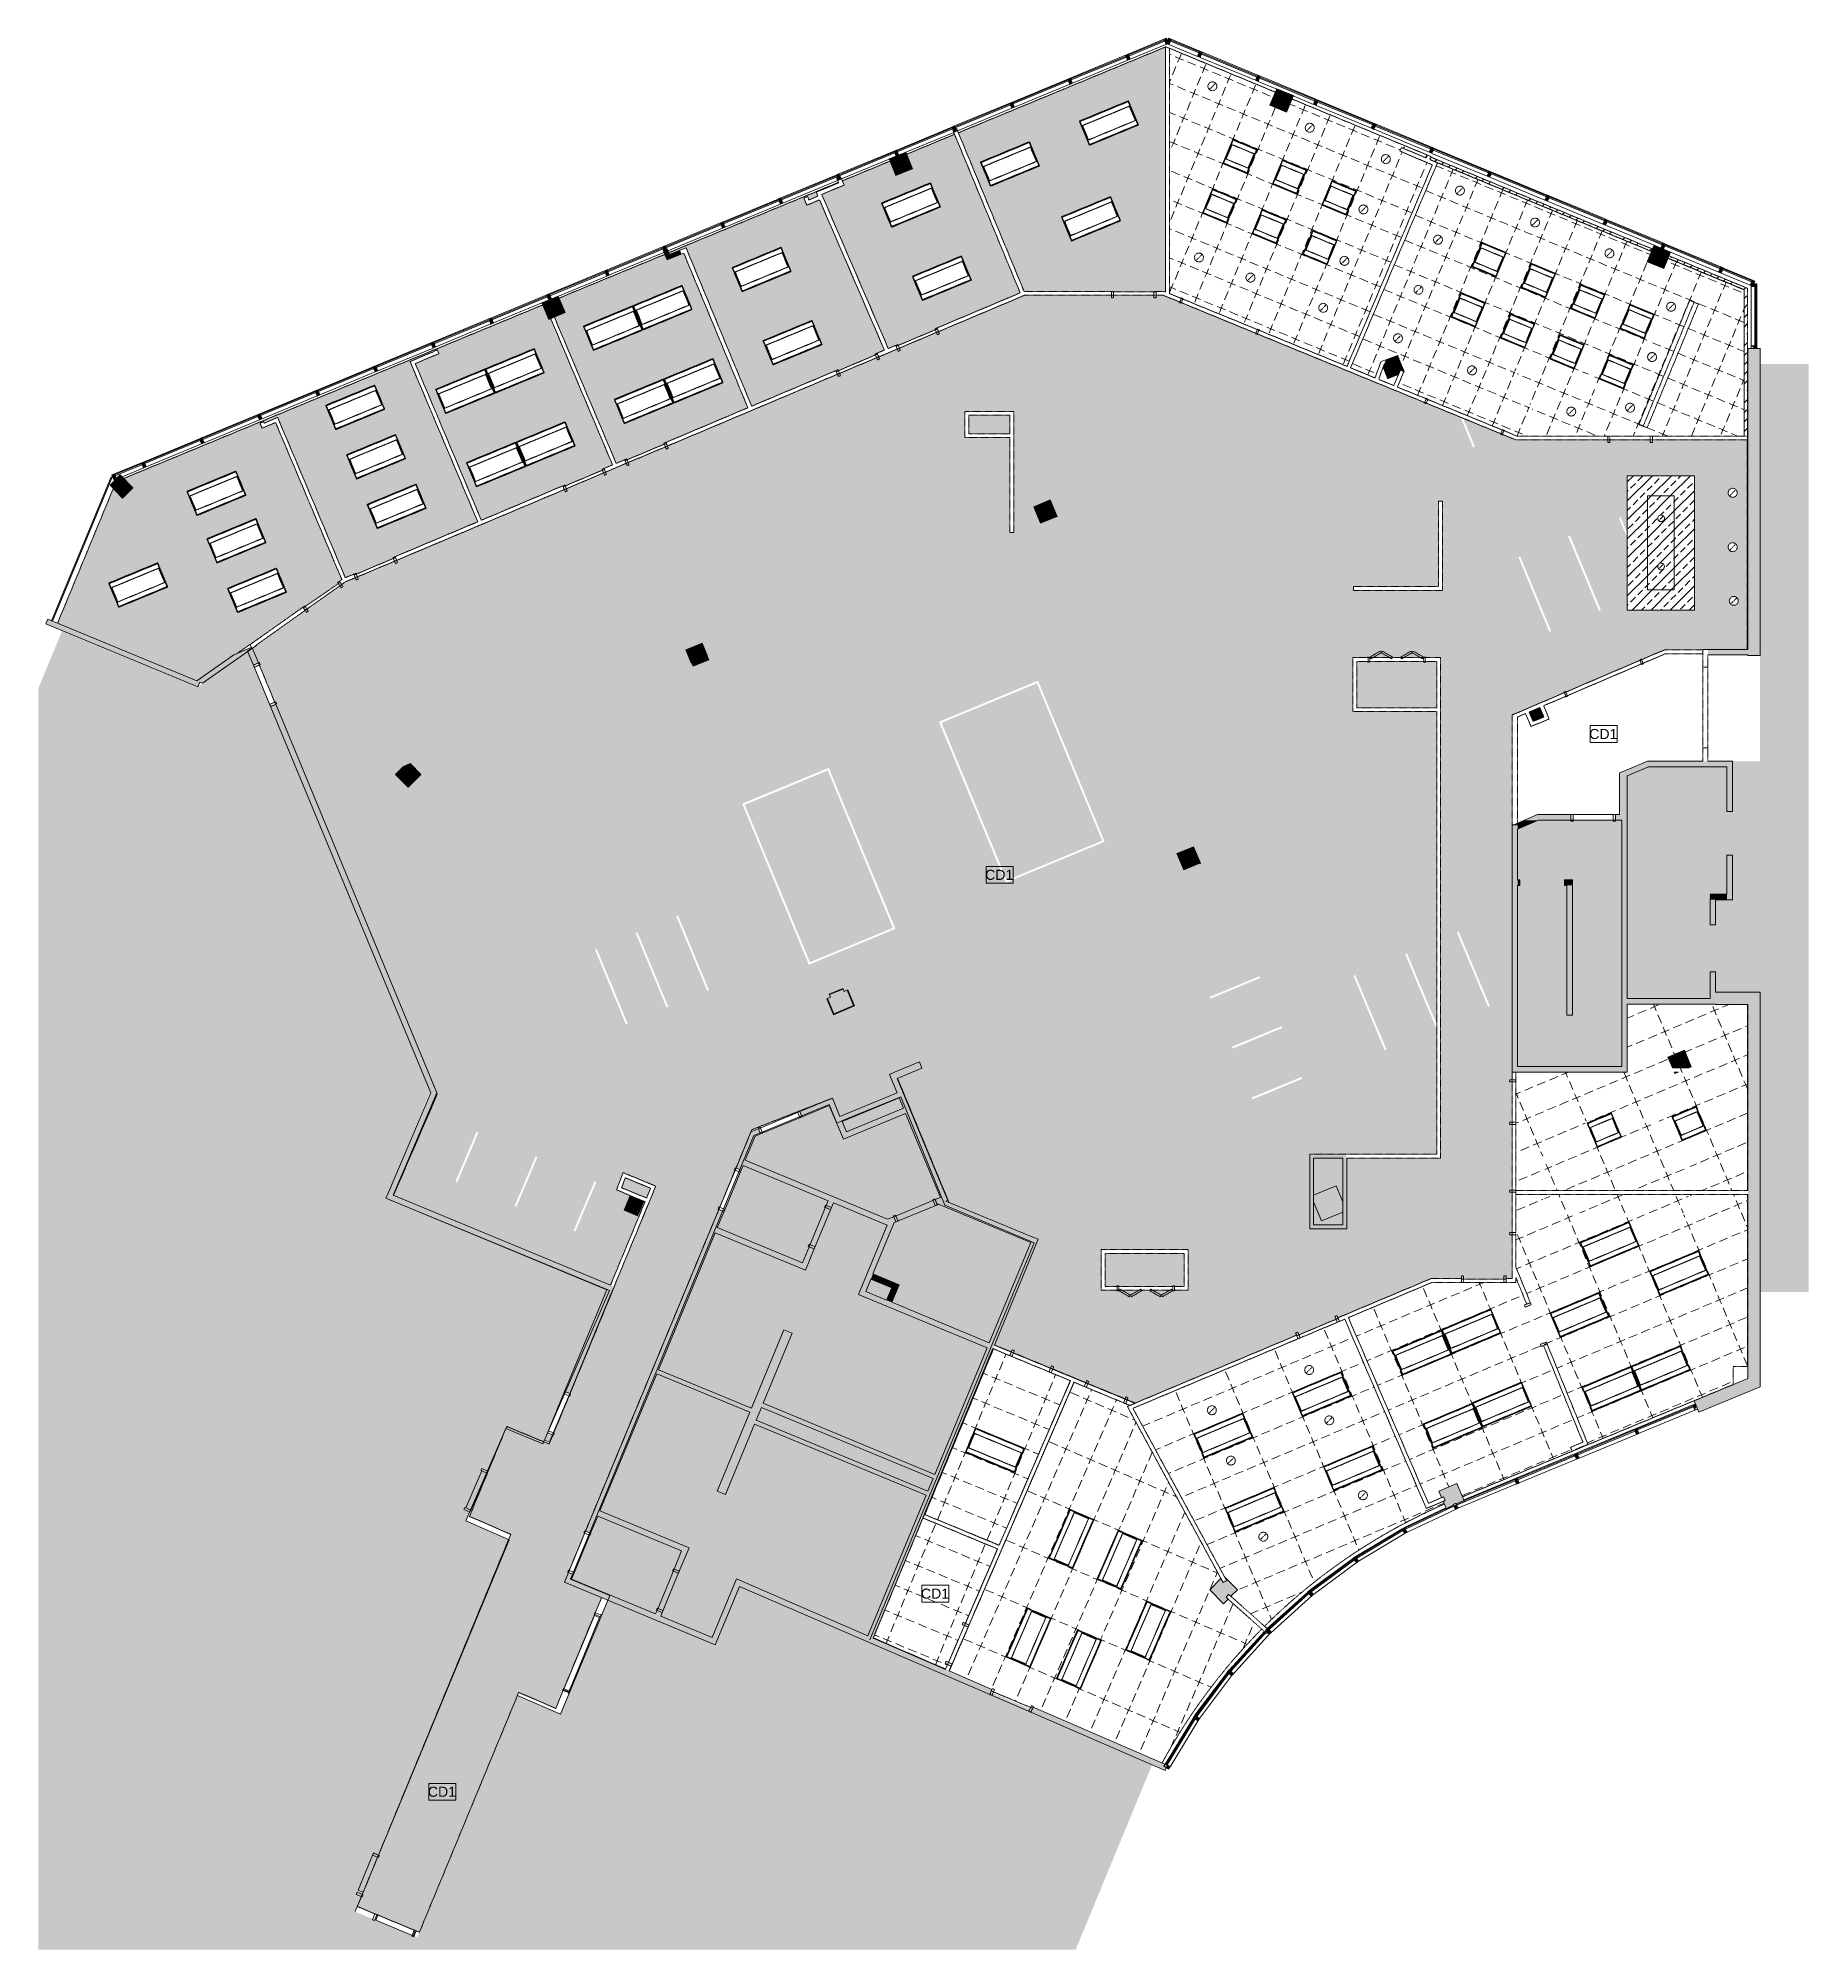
# Model space of a CAD drawing. Header units: inches. Extents: x 488 to 2071, y 800 to 2509.
import ezdxf

# ---------------------------------------------------------------- set-up
doc = ezdxf.new("R2010")
doc.units = ezdxf.units.IN
doc.header["$MEASUREMENT"] = 0
doc.linetypes.add('Dash 1_32_', pattern=[0.0625, 0.03125, -0.03125])
doc.linetypes.add('Demolished', pattern=[0.1875, 0.125, -0.0625])
for name, color, linetype, lineweight in [('A-ANNO-KEYN', 231, 'Continuous', 9), ('A-CLNG', 13, 'Demolished', 9), ('A-CLNG-PATT', 13, 'Demolished', 9), ('A-COLS', 52, 'Continuous', 13), ('A-DETL', 90, 'Continuous', 9), ('A-DETL-GENF', 92, 'Continuous', 9), ('A-DETL-THIN', 151, 'Continuous', 9), ('A-DOOR', 31, 'Demolished', 9), ('A-DOOR-FRAM', 31, 'Demolished', 20), ('A-GLAZ-CURT', 52, 'Continuous', 13), ('A-GLAZ-CWMG', 51, 'Continuous', 13), ('A-WALL', 113, 'Demolished', 9), ('A-WALL-PATT', 111, 'Continuous', 13), ('E-LITE-EQPM', 33, 'Demolished', 9), ('I-WALL', 2, 'Demolished', 9)]:
    doc.layers.add(name, color=color, linetype=linetype, lineweight=lineweight)
doc.styles.add('Arial', font='arial.ttf', dxfattribs={"height": 9})
pattern_1 = [(45, (0, 0), (-8.48528, 8.48528), []), (45, (8.485, 0), (-8.48528, 8.48528), [6, -3])]

msp = doc.modelspace()

# ---------------------------------------------------------------- texts
at = {"layer": 'A-ANNO-KEYN', "char_height": 9, "width": 30.906, "attachment_point": 1, "style": 'Arial'}
for insert in [(1874.3, 1891.2), (1334.4, 1765.3), (1277, 1122.8), (836.3, 945.7)]:
    msp.add_mtext('CD1', dxfattribs=dict(at, insert=insert))

# ---------------------------------------------------------------- blocks, each defined once
blk = doc.blocks.new('Single Flush - OTJ_SOLIDFLUSH_ALUM-5213334-Level 1 REFLECTED CEILING PLAN DEMOLITION')
at = {"layer": 'A-DOOR-FRAM', "color": 250}
for p, q in [((-20, 4), (-20, -1.75)), ((-20, 4), (-18, 4)), ((-18, 4), (-18, -1.75)), ((18.000004, 4), (18.000004, -1.75)), ((18.000004, 4), (20.000004, 4)), ((20.000004, 4), (20.000004, -1.75)), ((-20, -1.75), (-18, -1.75)), ((18.000004, -1.75), (20.000004, -1.75))]:
    blk.add_line(p, q, dxfattribs=at)
blk = doc.blocks.new('Single Flush - OTJ_SOLIDFLUSH_ALUM-5250963-Level 1 REFLECTED CEILING PLAN DEMOLITION')
at = {"layer": 'A-DOOR-FRAM', "color": 250}
for p, q in [((-20, -4), (-20, 1.75)), ((-20, 1.75), (-18, 1.75)), ((-18, -4), (-18, 1.75)), ((18.000004, -4), (18.000004, 1.75)), ((18.000004, 1.75), (20.000004, 1.75)), ((20.000004, -4), (20.000004, 1.75)), ((-20, -4), (-18, -4)), ((18.000004, -4), (20.000004, -4))]:
    blk.add_line(p, q, dxfattribs=at)
blk = doc.blocks.new('Bifold_4 panel w Frame - Int-PB-F-WDMF-72_ x 84_-5238517-Level 1 REFLECTED CEILING PLAN DEMOLITION')
at = {"layer": 'A-DOOR', "color": 7}
for p, q in [((-24, -2.2), (-23.1, -0.7)), ((-24, -2.2), (-14.7, -7.6)), ((-23.1, -0.7), (-13.8, -6.1)), ((-13.8, -6.1), (-14.7, -7.6)), ((-4.4, -0.7), (-13.8, -6.1)), ((-13.8, -6.1), (-12.9, -7.6)), ((-3.6, -2.2), (-12.9, -7.6)), ((-3.6, -2.2), (-4.4, -0.7)), ((3.6, -2.2), (4.4, -0.7)), ((3.6, -2.2), (12.9, -7.6)), ((4.4, -0.7), (13.8, -6.1)), ((13.8, -6.1), (12.9, -7.6)), ((23.1, -0.7), (13.8, -6.1)), ((13.8, -6.1), (14.7, -7.6)), ((24, -2.2), (14.7, -7.6)), ((24, -2.2), (23.1, -0.7))]:
    blk.add_line(p, q, dxfattribs=at)
at = {"layer": 'A-DOOR-FRAM', "color": 250}
for p, q in [((-26, 2.3), (-26, 1.8)), ((-26, 2.3), (-24, 2.3)), ((-26, 1.8), (-25.5, 1.8)), ((-25.5, 1.8), (-25.5, -1.8)), ((-24, 2.3), (-24, -2.2)), ((24, 2.3), (24, -2.2)), ((24, 2.3), (26, 2.3)), ((25.5, 1.8), (25.5, -1.8)), ((25.5, 1.8), (26, 1.8)), ((26, 2.3), (26, 1.8)), ((-26, -2.2), (-26, -1.8)), ((-26, -1.8), (-25.5, -1.8)), ((-26, -2.2), (-24, -2.2)), ((24, -2.2), (26, -2.2)), ((25.5, -1.8), (26, -1.8)), ((26, -2.2), (26, -1.8))]:
    blk.add_line(p, q, dxfattribs=at)
blk = doc.blocks.new('Double Flush - Int-F-WDMF-72_ x 84_-5250965-Level 1 REFLECTED CEILING PLAN DEMOLITION')
at = {"layer": 'A-DOOR-FRAM', "color": 250}
for p, q in [((-38, 2.25), (-36, 2.25)), ((-38, 2.25), (-38, 1.75)), ((-38, 1.75), (-37.5, 1.75)), ((-37.5, -1.75), (-37.5, 1.75)), ((-36, -2.25), (-36, 2.25)), ((36.000004, -2.25), (36.000004, 2.25)), ((36.000004, 2.25), (38.000004, 2.25)), ((37.500004, 1.75), (38.000004, 1.75)), ((37.500004, -1.75), (37.500004, 1.75)), ((38.000004, 2.25), (38.000004, 1.75)), ((-38, -1.75), (-37.5, -1.75)), ((-38, -2.25), (-38, -1.75)), ((-38, -2.25), (-36, -2.25)), ((36.000004, -2.25), (38.000004, -2.25)), ((37.500004, -1.75), (38.000004, -1.75)), ((38.000004, -2.25), (38.000004, -1.75))]:
    blk.add_line(p, q, dxfattribs=at)
blk = doc.blocks.new('Bifold_4 panel w Frame - Int-PB-F-WDMF-72_ x 84_-5242522-Level 1 REFLECTED CEILING PLAN DEMOLITION')
at = {"layer": 'A-DOOR', "color": 7}
for p, q in [((-24, 2.2), (-14.7, 7.6)), ((-24, 2.2), (-23.1, 0.7)), ((-23.1, 0.7), (-13.8, 6.1)), ((-13.8, 6.1), (-14.7, 7.6)), ((-13.8, 6.1), (-12.9, 7.6)), ((-4.4, 0.7), (-13.8, 6.1)), ((-3.6, 2.2), (-12.9, 7.6)), ((-3.6, 2.2), (-4.4, 0.7)), ((3.6, 2.2), (12.9, 7.6)), ((3.6, 2.2), (4.4, 0.7)), ((4.4, 0.7), (13.8, 6.1)), ((13.8, 6.1), (12.9, 7.6)), ((13.8, 6.1), (14.7, 7.6)), ((23.1, 0.7), (13.8, 6.1)), ((24, 2.2), (14.7, 7.6)), ((24, 2.2), (23.1, 0.7))]:
    blk.add_line(p, q, dxfattribs=at)
at = {"layer": 'A-DOOR-FRAM', "color": 250}
for p, q in [((-26, 2.2), (-24, 2.2)), ((-26, 2.2), (-26, 1.8)), ((-26, 1.8), (-25.5, 1.8)), ((-25.5, -1.8), (-25.5, 1.8)), ((-24, -2.3), (-24, 2.2)), ((24, -2.3), (24, 2.2)), ((24, 2.2), (26, 2.2)), ((25.5, 1.8), (26, 1.8)), ((25.5, -1.8), (25.5, 1.8)), ((26, 2.2), (26, 1.8)), ((-26, -1.8), (-25.5, -1.8)), ((-26, -2.3), (-26, -1.8)), ((-26, -2.3), (-24, -2.3)), ((24, -2.3), (26, -2.3)), ((25.5, -1.8), (26, -1.8)), ((26, -2.3), (26, -1.8))]:
    blk.add_line(p, q, dxfattribs=at)
blk = doc.blocks.new('System Panel - Glazed-5309337-Level 1 REFLECTED CEILING PLAN DEMOLITION')
at = {"layer": 'A-GLAZ-CURT', "lineweight": 9}
blk.add_hatch(color=7, dxfattribs=at).paths.add_polyline_path([(-24, 0.7), (24, 0.7), (24, 1.7), (-24, 1.7)], flags=0)
at = {"layer": 'A-GLAZ-CURT', "color": 8, "lineweight": 20}
for p, q in [((-24, 0.7), (-24, 1.7)), ((-24, 1.7), (24, 1.7)), ((24, 0.7), (-24, 0.7)), ((24, 1.7), (24, 0.7))]:
    blk.add_line(p, q, dxfattribs=at)
blk = doc.blocks.new('System Panel - Glazed-5309338-Level 1 REFLECTED CEILING PLAN DEMOLITION')
at = {"layer": 'A-GLAZ-CURT', "lineweight": 9}
blk.add_hatch(color=7, dxfattribs=at).paths.add_polyline_path([(-24, 0.7), (24, 0.7), (24, 1.7), (-24, 1.7)], flags=0)
at = {"layer": 'A-GLAZ-CURT', "color": 8, "lineweight": 20}
for p, q in [((-24, 0.7), (-24, 1.7)), ((-24, 1.7), (24, 1.7)), ((24, 0.7), (-24, 0.7)), ((24, 1.7), (24, 0.7))]:
    blk.add_line(p, q, dxfattribs=at)
blk = doc.blocks.new('System Panel - Glazed-5309570-Level 1 REFLECTED CEILING PLAN DEMOLITION')
at = {"layer": 'A-GLAZ-CURT', "lineweight": 9}
blk.add_hatch(color=7, dxfattribs=at).paths.add_polyline_path([(-28.4, 0.7), (28.4, 0.7), (28.4, 1.8), (-28.4, 1.8)], flags=0)
at = {"layer": 'A-GLAZ-CURT', "color": 8, "lineweight": 20}
for p, q in [((-28.4, 0.7), (-28.4, 1.8)), ((-28.4, 1.8), (28.4, 1.8)), ((28.4, 0.7), (-28.4, 0.7)), ((28.4, 1.8), (28.4, 0.7))]:
    blk.add_line(p, q, dxfattribs=at)
blk = doc.blocks.new('System Panel - Glazed-5309571-Level 1 REFLECTED CEILING PLAN DEMOLITION')
at = {"layer": 'A-GLAZ-CURT', "lineweight": 9}
blk.add_hatch(color=7, dxfattribs=at).paths.add_polyline_path([(26.5, 1.8), (-26.5, 1.8), (-26.5, 0.7), (26.5, 0.7)], flags=0)
at = {"layer": 'A-GLAZ-CURT', "color": 8, "lineweight": 20}
for p, q in [((-26.5, 0.7), (-26.5, 1.8)), ((-26.5, 1.8), (26.5, 1.8)), ((26.5, 0.7), (-26.5, 0.7)), ((26.5, 1.8), (26.5, 0.7))]:
    blk.add_line(p, q, dxfattribs=at)
blk = doc.blocks.new('System Panel - Glazed-5309572-Level 1 REFLECTED CEILING PLAN DEMOLITION')
at = {"layer": 'A-GLAZ-CURT', "lineweight": 9}
blk.add_hatch(color=7, dxfattribs=at).paths.add_polyline_path([(13.8, 0.7), (13.8, 1.7), (-13.8, 1.7), (-13.8, 0.7), (7.7, 0.7)], flags=0)
at = {"layer": 'A-GLAZ-CURT', "color": 8, "lineweight": 20}
for p, q in [((-13.8, 0.7), (-13.8, 1.7)), ((-13.8, 1.7), (13.8, 1.7)), ((13.8, 0.7), (-13.8, 0.7)), ((13.8, 1.7), (13.8, 0.7))]:
    blk.add_line(p, q, dxfattribs=at)
blk = doc.blocks.new('System Panel - Glazed-5309573-Level 1 REFLECTED CEILING PLAN DEMOLITION')
at = {"layer": 'A-GLAZ-CURT', "lineweight": 9}
blk.add_hatch(color=7, dxfattribs=at).paths.add_polyline_path([(-13.1, 0.7), (13.1, 0.7), (13.1, 1.8), (-13.1, 1.8), (-13.1, 1.4)], flags=0)
at = {"layer": 'A-GLAZ-CURT', "color": 8, "lineweight": 20}
for p, q in [((-13.1, 0.7), (-13.1, 1.8)), ((-13.1, 1.8), (13.1, 1.8)), ((13.1, 0.7), (-13.1, 0.7)), ((13.1, 1.8), (13.1, 0.7))]:
    blk.add_line(p, q, dxfattribs=at)
blk = doc.blocks.new('System Panel - Glazed-5309574-Level 1 REFLECTED CEILING PLAN DEMOLITION')
at = {"layer": 'A-GLAZ-CURT', "lineweight": 9}
blk.add_hatch(color=7, dxfattribs=at).paths.add_polyline_path([(-69.6, 0.7), (69.7, 0.7), (69.7, 1.8), (-69.6, 1.8)], flags=0)
at = {"layer": 'A-GLAZ-CURT', "color": 8, "lineweight": 20}
for p, q in [((-69.7, 0.7), (-69.7, 1.8)), ((-69.7, 1.8), (69.7, 1.8)), ((69.7, 0.7), (-69.7, 0.7)), ((69.7, 1.8), (69.7, 0.7))]:
    blk.add_line(p, q, dxfattribs=at)
blk = doc.blocks.new('System Panel - Glazed-5309575-Level 1 REFLECTED CEILING PLAN DEMOLITION')
at = {"layer": 'A-GLAZ-CURT', "lineweight": 9}
blk.add_hatch(color=7, dxfattribs=at).paths.add_polyline_path([(-27, 0.75), (27, 0.75), (27, 1.75), (-27, 1.75)], flags=0)
at = {"layer": 'A-GLAZ-CURT', "color": 8, "lineweight": 20}
for p, q in [((-27, 0.75), (-27, 1.75)), ((-27, 1.75), (27, 1.75)), ((27, 0.75), (-27, 0.75)), ((27, 1.75), (27, 0.75))]:
    blk.add_line(p, q, dxfattribs=at)
blk = doc.blocks.new('System Panel - Glazed-5309576-Level 1 REFLECTED CEILING PLAN DEMOLITION')
at = {"layer": 'A-GLAZ-CURT', "lineweight": 9}
blk.add_hatch(color=7, dxfattribs=at).paths.add_polyline_path([(-27.7, 0.7), (27.7, 0.7), (27.7, 1.8), (-27.7, 1.8)], flags=0)
at = {"layer": 'A-GLAZ-CURT', "color": 8, "lineweight": 20}
for p, q in [((-27.7, 0.7), (-27.7, 1.8)), ((-27.7, 1.8), (27.7, 1.8)), ((27.7, 0.7), (-27.7, 0.7)), ((27.7, 1.8), (27.7, 0.7))]:
    blk.add_line(p, q, dxfattribs=at)
blk = doc.blocks.new('System Panel - Glazed-5309577-Level 1 REFLECTED CEILING PLAN DEMOLITION')
at = {"layer": 'A-GLAZ-CURT', "lineweight": 9}
blk.add_hatch(color=7, dxfattribs=at).paths.add_polyline_path([(14, 0.8), (14, 1.8), (-14, 1.8), (-14, 0.8), (10.2, 0.8)], flags=0)
at = {"layer": 'A-GLAZ-CURT', "color": 8, "lineweight": 20}
for p, q in [((-14, 0.8), (-14, 1.8)), ((-14, 1.8), (14, 1.8)), ((14, 0.8), (-14, 0.8)), ((14, 1.8), (14, 0.8))]:
    blk.add_line(p, q, dxfattribs=at)
blk = doc.blocks.new('System Panel - Glazed-5309578-Level 1 REFLECTED CEILING PLAN DEMOLITION')
at = {"layer": 'A-GLAZ-CURT', "lineweight": 9}
blk.add_hatch(color=7, dxfattribs=at).paths.add_polyline_path([(26.8, 0.7), (26.8, 1.7), (-26.8, 1.7), (-26.8, 0.7), (5.5, 0.7)], flags=0)
at = {"layer": 'A-GLAZ-CURT', "color": 8, "lineweight": 20}
for p, q in [((-26.8, 1.7), (26.8, 1.7)), ((-26.8, 0.7), (-26.8, 1.7)), ((26.8, 0.7), (-26.8, 0.7)), ((26.8, 1.7), (26.8, 0.7))]:
    blk.add_line(p, q, dxfattribs=at)
blk = doc.blocks.new('System Panel - Glazed-5309579-Level 1 REFLECTED CEILING PLAN DEMOLITION')
at = {"layer": 'A-GLAZ-CURT', "lineweight": 9}
blk.add_hatch(color=7, dxfattribs=at).paths.add_polyline_path([(26.8, 0.7), (26.8, 1.7), (-26.8, 1.7), (-26.8, 0.7), (25.3, 0.7)], flags=0)
at = {"layer": 'A-GLAZ-CURT', "color": 8, "lineweight": 20}
for p, q in [((-26.8, 0.7), (-26.8, 1.7)), ((-26.8, 1.7), (26.8, 1.7)), ((26.8, 0.7), (-26.8, 0.7)), ((26.8, 1.7), (26.8, 0.7))]:
    blk.add_line(p, q, dxfattribs=at)
blk = doc.blocks.new('System Panel - Glazed-5309580-Level 1 REFLECTED CEILING PLAN DEMOLITION')
at = {"layer": 'A-GLAZ-CURT', "lineweight": 9}
blk.add_hatch(color=7, dxfattribs=at).paths.add_polyline_path([(-17.3, 0.7), (17.3, 0.7), (17.3, 1.8), (-17.3, 1.8)], flags=0)
at = {"layer": 'A-GLAZ-CURT', "color": 8, "lineweight": 20}
for p, q in [((-17.3, 0.7), (-17.3, 1.8)), ((-17.3, 1.8), (17.3, 1.8)), ((17.3, 0.7), (-17.3, 0.7)), ((17.3, 1.8), (17.3, 0.7))]:
    blk.add_line(p, q, dxfattribs=at)
blk = doc.blocks.new('Rectangular Mullion - 2_5_ x 5_ rectangular-5308160-Level 1 REFLECTED CEILING PLAN DEMOLITION')
at = {"layer": 'A-GLAZ-CWMG', "lineweight": 9}
for p, q in [((556.3, 2119.2), (580.4, 2129.2)), ((563, 2116.6), (582.3, 2124.6))]:
    blk.add_line(p, q, dxfattribs=at)
blk = doc.blocks.new('Rectangular Mullion - 2_5_ x 5_ rectangular-5308161-Level 1 REFLECTED CEILING PLAN DEMOLITION')
at = {"layer": 'A-GLAZ-CWMG', "lineweight": 9}
for p, q in [((582.7, 2130.1), (632.1, 2150.6)), ((584.6, 2125.5), (634, 2146))]:
    blk.add_line(p, q, dxfattribs=at)
blk = doc.blocks.new('Rectangular Mullion - 2_5_ x 5_ rectangular-V1-Level 1 REFLECTED CEILING PLAN DEMOLITION')
at = {"layer": 'A-GLAZ-CWMG', "lineweight": 9}
for p, q in [((893.1, 2258.7), (942.5, 2279.2)), ((895, 2254.1), (938.2, 2272))]:
    blk.add_line(p, q, dxfattribs=at)
blk = doc.blocks.new('Rectangular Mullion - 2_5_ x 5_ rectangular-V2-Level 1 REFLECTED CEILING PLAN DEMOLITION')
at = {"layer": 'A-GLAZ-CWMG', "lineweight": 9}
for p, q in [((944.8, 2280.1), (994.3, 2300.6)), ((953, 2278.1), (996.2, 2296))]:
    blk.add_line(p, q, dxfattribs=at)
blk = doc.blocks.new('Rectangular Mullion - 2_5_ x 5_ rectangular-V3-Level 1 REFLECTED CEILING PLAN DEMOLITION')
at = {"layer": 'A-GLAZ-CWMG', "lineweight": 9}
for p, q in [((996.6, 2301.6), (1046, 2322.1)), ((998.5, 2297), (1047.3, 2317.2))]:
    blk.add_line(p, q, dxfattribs=at)
blk = doc.blocks.new('Rectangular Mullion - 2_5_ x 5_ rectangular-V4-Level 1 REFLECTED CEILING PLAN DEMOLITION')
at = {"layer": 'A-GLAZ-CWMG', "lineweight": 9}
for p, q in [((1048.3, 2323), (1097.7, 2343.5)), ((1050.8, 2318.6), (1099.7, 2338.9))]:
    blk.add_line(p, q, dxfattribs=at)
blk = doc.blocks.new('Rectangular Mullion - 2_5_ x 5_ rectangular-V5-Level 1 REFLECTED CEILING PLAN DEMOLITION')
at = {"layer": 'A-GLAZ-CWMG', "lineweight": 9}
for p, q in [((1151.8, 2365.9), (1201.2, 2386.3)), ((1153.7, 2361.2), (1202.5, 2381.4))]:
    blk.add_line(p, q, dxfattribs=at)
blk = doc.blocks.new('Rectangular Mullion - 2_5_ x 5_ rectangular-V6-Level 1 REFLECTED CEILING PLAN DEMOLITION')
at = {"layer": 'A-GLAZ-CWMG', "lineweight": 9}
for p, q in [((1203.5, 2387.3), (1253, 2407.8)), ((1205.9, 2382.9), (1248.6, 2400.6))]:
    blk.add_line(p, q, dxfattribs=at)
blk = doc.blocks.new('Rectangular Mullion - 2_5_ x 5_ rectangular-V7-Level 1 REFLECTED CEILING PLAN DEMOLITION')
at = {"layer": 'A-GLAZ-CWMG', "lineweight": 9}
for p, q in [((1255.3, 2408.7), (1304.7, 2429.2)), ((1263.4, 2406.7), (1306.3, 2424.4))]:
    blk.add_line(p, q, dxfattribs=at)
blk = doc.blocks.new('Rectangular Mullion - 2_5_ x 5_ rectangular-V8-Level 1 REFLECTED CEILING PLAN DEMOLITION')
at = {"layer": 'A-GLAZ-CWMG', "lineweight": 9}
for p, q in [((1307, 2430.2), (1356.4, 2450.6)), ((1309.7, 2425.9), (1358.3, 2446))]:
    blk.add_line(p, q, dxfattribs=at)
blk = doc.blocks.new('Rectangular Mullion - 2_5_ x 5_ rectangular-5308300-Level 1 REFLECTED CEILING PLAN DEMOLITION')
at = {"layer": 'A-GLAZ-CWMG', "lineweight": 9}
for p, q in [((1462.2, 2494.4), (1494.1, 2507.7)), ((1464.1, 2489.8), (1496, 2503))]:
    blk.add_line(p, q, dxfattribs=at)
blk = doc.blocks.new('Rectangular Mullion - 2_5_ x 5_ rectangular-5309581-Level 1 REFLECTED CEILING PLAN DEMOLITION')
at = {"layer": 'A-GLAZ-CWMG', "lineweight": 9}
blk.add_hatch(color=7, dxfattribs=at).paths.add_polyline_path([(0, 2.5), (-1.9, 2.5), (-2.5, 2.2), (-2.5, -2.5), (0, -2.5), (0, -1.8)], flags=0)
at = {"layer": 'A-GLAZ-CWMG', "color": 8, "lineweight": 20}
for p, q in [((-2.5, 2.5), (0, 2.5)), ((-2.5, -2.5), (-2.5, 2.5)), ((0, 2.5), (0, -2.5)), ((0, -2.5), (-2.5, -2.5))]:
    blk.add_line(p, q, dxfattribs=at)
blk = doc.blocks.new('Rectangular Mullion - 2_5_ x 5_ rectangular-5309582-Level 1 REFLECTED CEILING PLAN DEMOLITION')
at = {"layer": 'A-GLAZ-CWMG', "lineweight": 9}
blk.add_hatch(color=7, dxfattribs=at).paths.add_polyline_path([(-2.5, 2.5), (-1, 2.5), (-1.8, 1.8), (0, 0), (0, -2.5), (-2.5, -2.5), (-2.5, 1.8)], flags=0)
at = {"layer": 'A-GLAZ-CWMG', "color": 8, "lineweight": 20}
for p, q in [((0, 2.5), (-2.5, 2.5)), ((-2.5, 2.5), (-2.5, -2.5)), ((0, -2.5), (0, 2.5)), ((-2.5, -2.5), (0, -2.5))]:
    blk.add_line(p, q, dxfattribs=at)
blk = doc.blocks.new('Rectangular Mullion - 2_5_ x 5_ rectangular-5309583-Level 1 REFLECTED CEILING PLAN DEMOLITION')
at = {"layer": 'A-GLAZ-CWMG', "lineweight": 9}
blk.add_hatch(color=7, dxfattribs=at).paths.add_polyline_path([(-1.3, 2.5), (1.2, 2.5), (1.2, -2.5), (-1.3, -2.5), (-1.3, -0.8)], flags=0)
at = {"layer": 'A-GLAZ-CWMG', "color": 8, "lineweight": 20}
for p, q in [((1.2, 2.5), (-1.3, 2.5)), ((-1.3, 2.5), (-1.3, -2.5)), ((1.2, -2.5), (1.2, 2.5)), ((-1.3, -2.5), (1.2, -2.5))]:
    blk.add_line(p, q, dxfattribs=at)
blk = doc.blocks.new('Rectangular Mullion - 2_5_ x 5_ rectangular-5308206-Level 1 REFLECTED CEILING PLAN DEMOLITION')
at = {"layer": 'A-GLAZ-CWMG', "lineweight": 9}
for p, q in [((1992.3, 2298.6), (2018.2, 2287.9)), ((1994.2, 2303.2), (2020.1, 2292.5))]:
    blk.add_line(p, q, dxfattribs=at)
blk = doc.blocks.new('Rectangular Mullion - 2_5_ x 5_ rectangular-V9-Level 1 REFLECTED CEILING PLAN DEMOLITION')
at = {"layer": 'A-GLAZ-CWMG', "lineweight": 9}
for p, q in [((1942.5, 2324.6), (1991.9, 2304.2)), ((1946.9, 2317.4), (1990, 2299.5))]:
    blk.add_line(p, q, dxfattribs=at)
blk = doc.blocks.new('Rectangular Mullion - 2_5_ x 5_ rectangular-V10-Level 1 REFLECTED CEILING PLAN DEMOLITION')
at = {"layer": 'A-GLAZ-CWMG', "lineweight": 9}
for p, q in [((1888.9, 2341.4), (1932.2, 2323.5)), ((1890.8, 2346.1), (1940.2, 2325.6))]:
    blk.add_line(p, q, dxfattribs=at)
blk = doc.blocks.new('Rectangular Mullion - 2_5_ x 5_ rectangular-V11-Level 1 REFLECTED CEILING PLAN DEMOLITION')
at = {"layer": 'A-GLAZ-CWMG', "lineweight": 9}
for p, q in [((1578.4, 2470), (1595, 2463.2)), ((1580.4, 2474.6), (1629.8, 2454.2)), ((1609.7, 2457.1), (1627.9, 2449.5))]:
    blk.add_line(p, q, dxfattribs=at)
blk = doc.blocks.new('Rectangular Mullion - 2_5_ x 5_ rectangular-5308210-Level 1 REFLECTED CEILING PLAN DEMOLITION')
at = {"layer": 'A-GLAZ-CWMG', "lineweight": 9}
for p, q in [((1528.5, 2496.1), (1578, 2475.6)), ((1526.6, 2491.5), (1576.1, 2471))]:
    blk.add_line(p, q, dxfattribs=at)
blk = doc.blocks.new('Rectangular Mullion - 2_5_ x 5_ rectangular-5308474-Level 1 REFLECTED CEILING PLAN DEMOLITION')
at = {"layer": 'A-GLAZ-CWMG', "lineweight": 9}
for p, q in [((1498.7, 2503), (1524.3, 2492.4)), ((1500.6, 2507.7), (1526.2, 2497.1))]:
    blk.add_line(p, q, dxfattribs=at)
blk = doc.blocks.new('Rectangular Mullion - 2_5_ x 5_ rectangular-5308219-Level 1 REFLECTED CEILING PLAN DEMOLITION')
at = {"layer": 'A-GLAZ-CWMG', "lineweight": 9}
for p, q in [((2019, 2286.7), (2019, 2233.8)), ((2024, 2286.7), (2024, 2233.8))]:
    blk.add_line(p, q, dxfattribs=at)
blk = doc.blocks.new('Rectangular Mullion - 2_5_ x 5_ rectangular-5309353-Level 1 REFLECTED CEILING PLAN DEMOLITION')
at = {"layer": 'A-GLAZ-CWMG', "lineweight": 9}
for p, q in [((1709.1, 1177.4), (1746.2, 1195)), ((1710.3, 1172.5), (1754.8, 1193.5))]:
    blk.add_line(p, q, dxfattribs=at)
blk = doc.blocks.new('Rectangular Mullion - 2_5_ x 5_ rectangular-5309351-Level 1 REFLECTED CEILING PLAN DEMOLITION')
at = {"layer": 'A-GLAZ-CWMG', "lineweight": 9}
blk.add_hatch(color=7, dxfattribs=at).paths.add_polyline_path([(-2.5, 2.5), (0, 2.5), (0, -0.8), (-2.5, -0.9), (-2.5, 2.2)], flags=0)
at = {"layer": 'A-GLAZ-CWMG', "color": 8, "lineweight": 20}
for p, q in [((0, 2.5), (-2.5, 2.5)), ((-2.5, 2.5), (-2.5, -2.5)), ((0, -2.5), (0, 2.5)), ((-2.5, -2.5), (0, -2.5))]:
    blk.add_line(p, q, dxfattribs=at)
blk = doc.blocks.new('Rectangular Mullion - 2_5_ x 5_ rectangular-5309350-Level 1 REFLECTED CEILING PLAN DEMOLITION')
at = {"layer": 'A-GLAZ-CWMG', "lineweight": 9}
blk.add_hatch(color=7, dxfattribs=at).paths.add_polyline_path([(0, 2.5), (-2.5, 2.5), (-2.5, -2.5), (-2, -2.5), (-2.3, -0.3), (0, 0), (0, 1.1)], flags=0)
at = {"layer": 'A-GLAZ-CWMG', "color": 8, "lineweight": 20}
for p, q in [((-2.5, 2.5), (0, 2.5)), ((-2.5, -2.5), (-2.5, 2.5)), ((0, 2.5), (0, -2.5)), ((0, -2.5), (-2.5, -2.5))]:
    blk.add_line(p, q, dxfattribs=at)
blk = doc.blocks.new('Rectangular Mullion - 2_5_ x 5_ rectangular-5309352-Level 1 REFLECTED CEILING PLAN DEMOLITION')
at = {"layer": 'A-GLAZ-CWMG', "lineweight": 9}
blk.add_hatch(color=7, dxfattribs=at).paths.add_polyline_path([(-1.2, 2.5), (1.2, 2.5), (1.2, -2.5), (-1.2, -2.5), (-1.2, 1.9)], flags=0)
at = {"layer": 'A-GLAZ-CWMG', "color": 8, "lineweight": 20}
for p, q in [((1.2, 2.5), (-1.2, 2.5)), ((-1.2, 2.5), (-1.2, -2.5)), ((1.2, -2.5), (1.2, 2.5)), ((-1.2, -2.5), (1.2, -2.5))]:
    blk.add_line(p, q, dxfattribs=at)
blk = doc.blocks.new('Rectangular Mullion - 2_5_ x 5_ rectangular-5309357-Level 1 REFLECTED CEILING PLAN DEMOLITION')
at = {"layer": 'A-GLAZ-CWMG', "lineweight": 9}
for p, q in [((1495.5, 966.2), (1520.5, 1007.4)), ((1499.7, 963.6), (1525.3, 1005.7))]:
    blk.add_line(p, q, dxfattribs=at)
blk = doc.blocks.new('Rectangular Mullion - 2_5_ x 5_ rectangular-5309358-Level 1 REFLECTED CEILING PLAN DEMOLITION')
at = {"layer": 'A-GLAZ-CWMG', "lineweight": 9}
for p, q in [((1521.9, 1009.5), (1550.9, 1048.1)), ((1525.2, 1005.6), (1555.5, 1045.9))]:
    blk.add_line(p, q, dxfattribs=at)
blk = doc.blocks.new('Rectangular Mullion - 2_5_ x 5_ rectangular-V12-Level 1 REFLECTED CEILING PLAN DEMOLITION')
at = {"layer": 'A-GLAZ-CWMG', "lineweight": 9}
for p, q in [((1552.5, 1050), (1584, 1084.5)), ((1555.4, 1045.8), (1589.5, 1083.1))]:
    blk.add_line(p, q, dxfattribs=at)
blk = doc.blocks.new('Rectangular Mullion - 2_5_ x 5_ rectangular-5308268-Level 1 REFLECTED CEILING PLAN DEMOLITION')
at = {"layer": 'A-GLAZ-CWMG', "lineweight": 9}
for p, q in [((1916.9, 1266.2), (1966.8, 1286.9)), ((1918.8, 1261.6), (1968.7, 1282.3))]:
    blk.add_line(p, q, dxfattribs=at)
blk = doc.blocks.new('Rectangular Mullion - 2_5_ x 5_ rectangular-5308272-Level 1 REFLECTED CEILING PLAN DEMOLITION')
at = {"layer": 'A-GLAZ-CWMG', "lineweight": 9}
for p, q in [((1863.3, 1244), (1914.6, 1265.3)), ((1865.3, 1239.4), (1916.5, 1260.6))]:
    blk.add_line(p, q, dxfattribs=at)
blk = doc.blocks.new('Rectangular Mullion - 2_5_ x 5_ rectangular-5308280-Level 1 REFLECTED CEILING PLAN DEMOLITION')
at = {"layer": 'A-GLAZ-CWMG', "lineweight": 9}
for p, q in [((1757, 1194.6), (1809.4, 1216.3)), ((1762.2, 1202.1), (1807.5, 1220.9)), ((1755.7, 1197.5), (1756, 1196.9))]:
    blk.add_line(p, q, dxfattribs=at)
blk = doc.blocks.new('Single Flush - OTJ_SOLIDFLUSH_ALUM-5309654-Level 1 REFLECTED CEILING PLAN DEMOLITION')
at = {"layer": 'A-DOOR-FRAM', "color": 8, "linetype": 'Continuous'}
for p, q in [((-20, -3.25), (-20, 2.5)), ((-20, 2.5), (-18, 2.5)), ((-18, -3.25), (-18, 2.5)), ((18.000004, -3.25), (18.000004, 2.5)), ((18.000004, 2.5), (20.000004, 2.5)), ((20.000004, -3.25), (20.000004, 2.5)), ((-20, -3.25), (-18, -3.25)), ((18.000004, -3.25), (20.000004, -3.25))]:
    blk.add_line(p, q, dxfattribs=at)
blk = doc.blocks.new('Single Flush - OTJ_SOLIDFLUSH_ALUM-5309679-Level 1 REFLECTED CEILING PLAN DEMOLITION')
at = {"layer": 'A-DOOR-FRAM', "color": 8, "linetype": 'Continuous'}
for p, q in [((-20, 3.25), (-20, -2.5)), ((-20, 3.25), (-18, 3.25)), ((-18, 3.25), (-18, -2.5)), ((18.000004, 3.25), (18.000004, -2.5)), ((18.000004, 3.25), (20.000004, 3.25)), ((20.000004, 3.25), (20.000004, -2.5)), ((-20, -2.5), (-18, -2.5)), ((18.000004, -2.5), (20.000004, -2.5))]:
    blk.add_line(p, q, dxfattribs=at)
blk = doc.blocks.new('L-Recessed Circular - Downlight - 8_-5316616-Level 1 REFLECTED CEILING PLAN DEMOLITION')
at = {"layer": 'E-LITE-EQPM', "color": 7}
for q in [(-2.8, -2.8), (2.8, 2.8)]:
    blk.add_line((0, 0), q, dxfattribs=at)
for start, end in [(360, 180), (180, 360)]:
    blk.add_arc((0, 0), 4, start, end, dxfattribs=at)
blk = doc.blocks.new('L-Recessed-Axis-Duo - 2 x 2-4559999-Level 1 REFLECTED CEILING PLAN DEMOLITION')
at = {"layer": 'E-LITE-EQPM', "color": 7}
for p, q in [((-11.7, 11.7), (-11.7, -11.7)), ((11.7, 11.7), (-11.7, 11.7)), ((-11.4, 11.1), (-11.4, 11.3)), ((-11.4, 11.3), (-11.4, 11.3)), ((-11.4, 11.1), (11.4, 11.1)), ((11.3, 11.3), (-11.3, 11.3)), ((-11.3, 11.3), (-11.3, -11.3)), ((-11.3, 7), (11.3, 7)), ((-11.3, 7), (11.3, 7)), ((-11.3, 6.9), (11.3, 6.9)), ((-10.6, 6.9), (-10.6, -6.9)), ((10.6, -6.9), (10.6, 6.9)), ((11.3, -11.3), (11.3, 11.3)), ((11.4, 11.3), (11.4, 11.3)), ((11.4, 11.3), (11.4, 11.1)), ((11.7, -11.7), (11.7, 11.7)), ((-11.7, -11.7), (11.7, -11.7)), ((-11.4, -11.3), (-11.4, -11.1)), ((-11.4, -11.1), (11.4, -11.1)), ((-11.4, -11.3), (-11.4, -11.3)), ((11.3, -6.9), (-11.3, -6.9)), ((-11.3, -7), (11.3, -7)), ((-11.3, -7), (11.3, -7)), ((-11.3, -11.3), (11.3, -11.3)), ((11.4, -11.1), (11.4, -11.3)), ((11.4, -11.3), (11.4, -11.3))]:
    blk.add_line(p, q, dxfattribs=at)
for points, knots in [([(-11.6, 11.6), (-11.6, 11.6), (-11.7, 11.7), (-11.7, 11.7), (-11.7, 11.7), (-11.7, 11.7), (-11.7, 11.7), (-11.7, 11.7), (-11.7, 11.7), (-11.7, 11.7), (-11.7, 11.7), (-11.7, 11.7), (-11.7, 11.7)], [0, 0, 0, 0, 0.166667, 0.25, 0.333333, 0.416667, 0.5, 0.583333, 0.666667, 0.75, 0.833333, 1, 1, 1, 1]), ([(11.6, 11.6), (11.6, 11.6), (11.7, 11.7), (11.7, 11.7), (11.7, 11.7), (11.7, 11.7), (11.7, 11.7), (11.7, 11.7), (11.7, 11.7), (11.7, 11.7), (11.7, 11.7), (11.7, 11.7), (11.7, 11.7)], [0, 0, 0, 0, 0.166667, 0.25, 0.333333, 0.416667, 0.5, 0.583333, 0.666667, 0.75, 0.833333, 1, 1, 1, 1]), ([(-11.7, -11.7), (-11.7, -11.7), (-11.7, -11.7), (-11.7, -11.7), (-11.7, -11.7), (-11.7, -11.7), (-11.7, -11.7), (-11.7, -11.7), (-11.7, -11.7), (-11.7, -11.7), (-11.6, -11.6), (-11.6, -11.6)], [-0.8333333, -0.8333333, -0.8333333, -0.8333333, -0.75, -0.6666667, -0.5833333, -0.5, -0.4166667, -0.3333333, -0.25, -0.1666667, 0, 0, 0, 0]), ([(11.6, -11.6), (11.6, -11.6), (11.7, -11.7), (11.7, -11.7), (11.7, -11.7), (11.7, -11.7), (11.7, -11.7), (11.7, -11.7), (11.7, -11.7), (11.7, -11.7), (11.7, -11.7), (11.7, -11.7), (11.7, -11.7)], [0, 0, 0, 0, 0.166667, 0.25, 0.333333, 0.416667, 0.5, 0.583333, 0.666667, 0.75, 0.833333, 1, 1, 1, 1])]:
    blk.add_open_spline(points, degree=3, knots=knots, dxfattribs=at)
blk = doc.blocks.new('L-Recessed-Axis-Duo - 2 x 2-V13-Level 1 REFLECTED CEILING PLAN DEMOLITION')
at = {"layer": 'E-LITE-EQPM', "color": 7}
for p, q in [((-11.7, 11.7), (-11.7, -11.7)), ((11.7, 11.7), (-11.7, 11.7)), ((-11.4, 11.1), (-11.4, 11.3)), ((-11.4, 11.3), (-11.4, 11.3)), ((-11.4, 11.1), (11.4, 11.1)), ((11.3, 11.3), (-11.3, 11.3)), ((-11.3, 11.3), (-11.3, -11.3)), ((-11.3, 7), (11.3, 7)), ((-11.3, 7), (11.3, 7)), ((-11.3, 6.9), (11.3, 6.9)), ((-10.6, 6.9), (-10.6, -6.9)), ((10.6, -6.9), (10.6, 6.9)), ((11.3, -11.3), (11.3, 11.3)), ((11.4, 11.3), (11.4, 11.3)), ((11.4, 11.3), (11.4, 11.1)), ((11.7, -11.7), (11.7, 11.7)), ((-11.7, -11.7), (11.7, -11.7)), ((-11.4, -11.3), (-11.4, -11.1)), ((-11.4, -11.1), (11.4, -11.1)), ((-11.4, -11.3), (-11.4, -11.3)), ((11.3, -6.9), (-11.3, -6.9)), ((-11.3, -7), (11.3, -7)), ((-11.3, -7), (11.3, -7)), ((-11.3, -11.3), (11.3, -11.3)), ((11.4, -11.1), (11.4, -11.3)), ((11.4, -11.3), (11.4, -11.3))]:
    blk.add_line(p, q, dxfattribs=at)
for points, knots in [([(-11.6, 11.6), (-11.6, 11.6), (-11.7, 11.7), (-11.7, 11.7), (-11.7, 11.7), (-11.7, 11.7), (-11.7, 11.7), (-11.7, 11.7), (-11.7, 11.7), (-11.7, 11.7), (-11.7, 11.7), (-11.7, 11.7), (-11.7, 11.7)], [0, 0, 0, 0, 0.166667, 0.25, 0.333333, 0.416667, 0.5, 0.583333, 0.666667, 0.75, 0.833333, 1, 1, 1, 1]), ([(11.6, 11.6), (11.6, 11.6), (11.7, 11.7), (11.7, 11.7), (11.7, 11.7), (11.7, 11.7), (11.7, 11.7), (11.7, 11.7), (11.7, 11.7), (11.7, 11.7), (11.7, 11.7), (11.7, 11.7), (11.7, 11.7)], [0, 0, 0, 0, 0.166667, 0.25, 0.333333, 0.416667, 0.5, 0.583333, 0.666667, 0.75, 0.833333, 1, 1, 1, 1]), ([(-11.7, -11.7), (-11.7, -11.7), (-11.7, -11.7), (-11.7, -11.7), (-11.7, -11.7), (-11.7, -11.7), (-11.7, -11.7), (-11.7, -11.7), (-11.7, -11.7), (-11.7, -11.7), (-11.7, -11.7), (-11.6, -11.6), (-11.6, -11.6)], [-1, -1, -1, -1, -0.833333, -0.75, -0.666667, -0.583333, -0.5, -0.416667, -0.333333, -0.25, -0.166667, 0, 0, 0, 0]), ([(11.6, -11.6), (11.6, -11.6), (11.7, -11.7), (11.7, -11.7), (11.7, -11.7), (11.7, -11.7), (11.7, -11.7), (11.7, -11.7), (11.7, -11.7), (11.7, -11.7), (11.7, -11.7), (11.7, -11.7)], [0, 0, 0, 0, 0.1666667, 0.25, 0.3333333, 0.4166667, 0.5, 0.5833333, 0.6666667, 0.75, 0.8333333, 0.8333333, 0.8333333, 0.8333333])]:
    blk.add_open_spline(points, degree=3, knots=knots, dxfattribs=at)
blk = doc.blocks.new('L-Recessed-Axis-Duo - 2 x 2-V14-Level 1 REFLECTED CEILING PLAN DEMOLITION')
at = {"layer": 'E-LITE-EQPM', "color": 7}
for p, q in [((-11.7, 11.7), (-11.7, -11.7)), ((11.7, 11.7), (-11.7, 11.7)), ((-11.4, 11.1), (-11.4, 11.3)), ((-11.4, 11.3), (-11.4, 11.3)), ((-11.4, 11.1), (11.4, 11.1)), ((11.3, 11.3), (-11.3, 11.3)), ((-11.3, 11.3), (-11.3, -11.3)), ((-11.3, 7), (11.3, 7)), ((-11.3, 7), (11.3, 7)), ((-11.3, 6.9), (11.3, 6.9)), ((-10.6, 6.9), (-10.6, -6.9)), ((10.6, -6.9), (10.6, 6.9)), ((11.3, -11.3), (11.3, 11.3)), ((11.4, 11.3), (11.4, 11.3)), ((11.4, 11.3), (11.4, 11.1)), ((11.7, -11.7), (11.7, 11.7)), ((-11.7, -11.7), (11.7, -11.7)), ((-11.4, -11.3), (-11.4, -11.1)), ((-11.4, -11.1), (11.4, -11.1)), ((-11.4, -11.3), (-11.4, -11.3)), ((11.3, -6.9), (-11.3, -6.9)), ((-11.3, -7), (11.3, -7)), ((-11.3, -7), (11.3, -7)), ((-11.3, -11.3), (11.3, -11.3)), ((11.4, -11.1), (11.4, -11.3)), ((11.4, -11.3), (11.4, -11.3))]:
    blk.add_line(p, q, dxfattribs=at)
for points, knots in [([(-11.6, 11.6), (-11.6, 11.6), (-11.7, 11.7), (-11.7, 11.7), (-11.7, 11.7), (-11.7, 11.7), (-11.7, 11.7), (-11.7, 11.7), (-11.7, 11.7), (-11.7, 11.7), (-11.7, 11.7), (-11.7, 11.7), (-11.7, 11.7)], [0, 0, 0, 0, 0.166667, 0.25, 0.333333, 0.416667, 0.5, 0.583333, 0.666667, 0.75, 0.833333, 1, 1, 1, 1]), ([(11.6, 11.6), (11.6, 11.6), (11.7, 11.7), (11.7, 11.7), (11.7, 11.7), (11.7, 11.7), (11.7, 11.7), (11.7, 11.7), (11.7, 11.7), (11.7, 11.7), (11.7, 11.7), (11.7, 11.7), (11.7, 11.7)], [0, 0, 0, 0, 0.166667, 0.25, 0.333333, 0.416667, 0.5, 0.583333, 0.666667, 0.75, 0.833333, 1, 1, 1, 1]), ([(-11.7, -11.7), (-11.7, -11.7), (-11.7, -11.7), (-11.7, -11.7), (-11.7, -11.7), (-11.7, -11.7), (-11.7, -11.7), (-11.7, -11.7), (-11.7, -11.7), (-11.7, -11.7), (-11.7, -11.7), (-11.6, -11.6), (-11.6, -11.6)], [-1, -1, -1, -1, -0.833333, -0.75, -0.666667, -0.583333, -0.5, -0.416667, -0.333333, -0.25, -0.166667, 0, 0, 0, 0]), ([(11.6, -11.6), (11.6, -11.6), (11.7, -11.7), (11.7, -11.7), (11.7, -11.7), (11.7, -11.7), (11.7, -11.7), (11.7, -11.7), (11.7, -11.7), (11.7, -11.7), (11.7, -11.7), (11.7, -11.7), (11.7, -11.7)], [0, 0, 0, 0, 0.166667, 0.25, 0.333333, 0.416667, 0.5, 0.583333, 0.666667, 0.75, 0.833333, 1, 1, 1, 1])]:
    blk.add_open_spline(points, degree=3, knots=knots, dxfattribs=at)
blk = doc.blocks.new('L-Recessed-Axis-Duo - 2 x 2-V15-Level 1 REFLECTED CEILING PLAN DEMOLITION')
at = {"layer": 'E-LITE-EQPM', "color": 7}
for p, q in [((-11.7, 11.7), (-11.7, -11.7)), ((11.7, 11.7), (-11.7, 11.7)), ((-11.4, 11.1), (-11.4, 11.3)), ((-11.4, 11.3), (-11.4, 11.3)), ((-11.4, 11.1), (11.4, 11.1)), ((11.3, 11.3), (-11.3, 11.3)), ((-11.3, 11.3), (-11.3, -11.3)), ((-11.3, 7), (11.3, 7)), ((-11.3, 7), (11.3, 7)), ((-11.3, 6.9), (11.3, 6.9)), ((-10.6, 6.9), (-10.6, -6.9)), ((10.6, -6.9), (10.6, 6.9)), ((11.3, -11.3), (11.3, 11.3)), ((11.4, 11.3), (11.4, 11.3)), ((11.4, 11.3), (11.4, 11.1)), ((11.7, -11.7), (11.7, 11.7)), ((-11.7, -11.7), (11.7, -11.7)), ((-11.4, -11.3), (-11.4, -11.1)), ((-11.4, -11.1), (11.4, -11.1)), ((-11.4, -11.3), (-11.4, -11.3)), ((11.3, -6.9), (-11.3, -6.9)), ((-11.3, -7), (11.3, -7)), ((-11.3, -7), (11.3, -7)), ((-11.3, -11.3), (11.3, -11.3)), ((11.4, -11.1), (11.4, -11.3)), ((11.4, -11.3), (11.4, -11.3))]:
    blk.add_line(p, q, dxfattribs=at)
for points, knots in [([(-11.6, 11.6), (-11.6, 11.6), (-11.7, 11.7), (-11.7, 11.7), (-11.7, 11.7), (-11.7, 11.7), (-11.7, 11.7), (-11.7, 11.7), (-11.7, 11.7), (-11.7, 11.7), (-11.7, 11.7), (-11.7, 11.7), (-11.7, 11.7)], [0, 0, 0, 0, 0.166667, 0.25, 0.333333, 0.416667, 0.5, 0.583333, 0.666667, 0.75, 0.833333, 1, 1, 1, 1]), ([(11.6, 11.6), (11.6, 11.6), (11.7, 11.7), (11.7, 11.7), (11.7, 11.7), (11.7, 11.7), (11.7, 11.7), (11.7, 11.7), (11.7, 11.7), (11.7, 11.7), (11.7, 11.7), (11.7, 11.7)], [0, 0, 0, 0, 0.1666667, 0.25, 0.3333333, 0.4166667, 0.5, 0.5833333, 0.6666667, 0.75, 0.8333333, 0.8333333, 0.8333333, 0.8333333]), ([(-11.7, -11.7), (-11.7, -11.7), (-11.7, -11.7), (-11.7, -11.7), (-11.7, -11.7), (-11.7, -11.7), (-11.7, -11.7), (-11.7, -11.7), (-11.7, -11.7), (-11.7, -11.7), (-11.7, -11.7), (-11.6, -11.6), (-11.6, -11.6)], [-1, -1, -1, -1, -0.833333, -0.75, -0.666667, -0.583333, -0.5, -0.416667, -0.333333, -0.25, -0.166667, 0, 0, 0, 0]), ([(11.6, -11.6), (11.6, -11.6), (11.7, -11.7), (11.7, -11.7), (11.7, -11.7), (11.7, -11.7), (11.7, -11.7), (11.7, -11.7), (11.7, -11.7), (11.7, -11.7), (11.7, -11.7), (11.7, -11.7)], [0, 0, 0, 0, 0.1666667, 0.25, 0.3333333, 0.4166667, 0.5, 0.5833333, 0.6666667, 0.75, 0.8333333, 0.8333333, 0.8333333, 0.8333333])]:
    blk.add_open_spline(points, degree=3, knots=knots, dxfattribs=at)
blk = doc.blocks.new('L-Recessed-Axis-Duo - 2 x 2-V16-Level 1 REFLECTED CEILING PLAN DEMOLITION')
at = {"layer": 'E-LITE-EQPM', "color": 7}
for p, q in [((-11.7, 11.7), (-11.7, -11.7)), ((11.7, 11.7), (-11.7, 11.7)), ((-11.4, 11.1), (-11.4, 11.3)), ((-11.4, 11.3), (-11.4, 11.3)), ((-11.4, 11.1), (11.4, 11.1)), ((11.3, 11.3), (-11.3, 11.3)), ((-11.3, 11.3), (-11.3, -11.3)), ((-11.3, 7), (11.3, 7)), ((-11.3, 7), (11.3, 7)), ((-11.3, 6.9), (11.3, 6.9)), ((-10.6, 6.9), (-10.6, -6.9)), ((10.6, -6.9), (10.6, 6.9)), ((11.3, -11.3), (11.3, 11.3)), ((11.4, 11.3), (11.4, 11.3)), ((11.4, 11.3), (11.4, 11.1)), ((11.7, -11.7), (11.7, 11.7)), ((-11.7, -11.7), (11.7, -11.7)), ((-11.4, -11.3), (-11.4, -11.1)), ((-11.4, -11.1), (11.4, -11.1)), ((-11.4, -11.3), (-11.4, -11.3)), ((11.3, -6.9), (-11.3, -6.9)), ((-11.3, -7), (11.3, -7)), ((-11.3, -7), (11.3, -7)), ((-11.3, -11.3), (11.3, -11.3)), ((11.4, -11.1), (11.4, -11.3)), ((11.4, -11.3), (11.4, -11.3))]:
    blk.add_line(p, q, dxfattribs=at)
for points, knots in [([(-11.6, 11.6), (-11.6, 11.6), (-11.7, 11.7), (-11.7, 11.7), (-11.7, 11.7), (-11.7, 11.7), (-11.7, 11.7), (-11.7, 11.7), (-11.7, 11.7), (-11.7, 11.7), (-11.7, 11.7), (-11.7, 11.7)], [0, 0, 0, 0, 0.1666667, 0.25, 0.3333333, 0.4166667, 0.5, 0.5833333, 0.6666667, 0.75, 0.8333333, 0.8333333, 0.8333333, 0.8333333]), ([(11.6, 11.6), (11.6, 11.6), (11.7, 11.7), (11.7, 11.7), (11.7, 11.7), (11.7, 11.7), (11.7, 11.7), (11.7, 11.7), (11.7, 11.7), (11.7, 11.7), (11.7, 11.7), (11.7, 11.7), (11.7, 11.7)], [0, 0, 0, 0, 0.166667, 0.25, 0.333333, 0.416667, 0.5, 0.583333, 0.666667, 0.75, 0.833333, 1, 1, 1, 1]), ([(-11.7, -11.7), (-11.7, -11.7), (-11.7, -11.7), (-11.7, -11.7), (-11.7, -11.7), (-11.7, -11.7), (-11.7, -11.7), (-11.7, -11.7), (-11.7, -11.7), (-11.7, -11.7), (-11.7, -11.7), (-11.6, -11.6), (-11.6, -11.6)], [-1, -1, -1, -1, -0.833333, -0.75, -0.666667, -0.583333, -0.5, -0.416667, -0.333333, -0.25, -0.166667, 0, 0, 0, 0]), ([(11.6, -11.6), (11.6, -11.6), (11.7, -11.7), (11.7, -11.7), (11.7, -11.7), (11.7, -11.7), (11.7, -11.7), (11.7, -11.7), (11.7, -11.7), (11.7, -11.7), (11.7, -11.7), (11.7, -11.7), (11.7, -11.7)], [0, 0, 0, 0, 0.166667, 0.25, 0.333333, 0.416667, 0.5, 0.583333, 0.666667, 0.75, 0.833333, 1, 1, 1, 1])]:
    blk.add_open_spline(points, degree=3, knots=knots, dxfattribs=at)
blk = doc.blocks.new('L-Recessed-Axis-Duo - 2 x 2-V17-Level 1 REFLECTED CEILING PLAN DEMOLITION')
at = {"layer": 'E-LITE-EQPM', "color": 7}
for p, q in [((-11.7, 11.7), (-11.7, -11.7)), ((11.7, 11.7), (-11.7, 11.7)), ((-11.4, 11.1), (-11.4, 11.3)), ((-11.4, 11.3), (-11.4, 11.3)), ((-11.4, 11.1), (11.4, 11.1)), ((11.3, 11.3), (-11.3, 11.3)), ((-11.3, 11.3), (-11.3, -11.3)), ((-11.3, 7), (11.3, 7)), ((-11.3, 7), (11.3, 7)), ((-11.3, 6.9), (11.3, 6.9)), ((-10.6, 6.9), (-10.6, -6.9)), ((10.6, -6.9), (10.6, 6.9)), ((11.3, -11.3), (11.3, 11.3)), ((11.4, 11.3), (11.4, 11.3)), ((11.4, 11.3), (11.4, 11.1)), ((11.7, -11.7), (11.7, 11.7)), ((-11.7, -11.7), (11.7, -11.7)), ((-11.4, -11.3), (-11.4, -11.1)), ((-11.4, -11.1), (11.4, -11.1)), ((-11.4, -11.3), (-11.4, -11.3)), ((11.3, -6.9), (-11.3, -6.9)), ((-11.3, -7), (11.3, -7)), ((-11.3, -7), (11.3, -7)), ((-11.3, -11.3), (11.3, -11.3)), ((11.4, -11.1), (11.4, -11.3)), ((11.4, -11.3), (11.4, -11.3))]:
    blk.add_line(p, q, dxfattribs=at)
for points, knots in [([(-11.6, 11.6), (-11.6, 11.6), (-11.7, 11.7), (-11.7, 11.7), (-11.7, 11.7), (-11.7, 11.7), (-11.7, 11.7), (-11.7, 11.7), (-11.7, 11.7), (-11.7, 11.7), (-11.7, 11.7), (-11.7, 11.7), (-11.7, 11.7)], [0, 0, 0, 0, 0.166667, 0.25, 0.333333, 0.416667, 0.5, 0.583333, 0.666667, 0.75, 0.833333, 1, 1, 1, 1]), ([(11.6, 11.6), (11.6, 11.6), (11.7, 11.7), (11.7, 11.7), (11.7, 11.7), (11.7, 11.7), (11.7, 11.7), (11.7, 11.7), (11.7, 11.7), (11.7, 11.7), (11.7, 11.7), (11.7, 11.7), (11.7, 11.7)], [0, 0, 0, 0, 0.166667, 0.25, 0.333333, 0.416667, 0.5, 0.583333, 0.666667, 0.75, 0.833333, 1, 1, 1, 1]), ([(-11.7, -11.7), (-11.7, -11.7), (-11.7, -11.7), (-11.7, -11.7), (-11.7, -11.7), (-11.7, -11.7), (-11.7, -11.7), (-11.7, -11.7), (-11.7, -11.7), (-11.7, -11.7), (-11.6, -11.6), (-11.6, -11.6)], [-0.8333333, -0.8333333, -0.8333333, -0.8333333, -0.75, -0.6666667, -0.5833333, -0.5, -0.4166667, -0.3333333, -0.25, -0.1666667, 0, 0, 0, 0]), ([(11.6, -11.6), (11.6, -11.6), (11.7, -11.7), (11.7, -11.7), (11.7, -11.7), (11.7, -11.7), (11.7, -11.7), (11.7, -11.7), (11.7, -11.7), (11.7, -11.7), (11.7, -11.7), (11.7, -11.7)], [0, 0, 0, 0, 0.1666667, 0.25, 0.3333333, 0.4166667, 0.5, 0.5833333, 0.6666667, 0.75, 0.8333333, 0.8333333, 0.8333333, 0.8333333])]:
    blk.add_open_spline(points, degree=3, knots=knots, dxfattribs=at)
blk = doc.blocks.new('L-Recessed-Axis-Duo - 2 x 4-4560001-Level 1 REFLECTED CEILING PLAN DEMOLITION')
at = {"layer": 'E-LITE-EQPM', "color": 7}
for p, q in [((-23.7, 11.7), (-23.7, -11.7)), ((23.7, 11.7), (-23.7, 11.7)), ((-23.4, 11.1), (-23.4, 11.3)), ((-23.4, 11.3), (-23.4, 11.3)), ((-23.4, 11.1), (23.4, 11.1)), ((23.3, 11.3), (-23.3, 11.3)), ((-23.3, 11.3), (-23.3, -11.3)), ((-23.3, 7), (23.3, 7)), ((-23.3, 7), (23.3, 7)), ((-23.3, 6.9), (23.3, 6.9)), ((-22.6, 6.9), (-22.6, -6.9)), ((22.6, -6.9), (22.6, 6.9)), ((23.3, -11.3), (23.3, 11.3)), ((23.4, 11.3), (23.4, 11.3)), ((23.4, 11.3), (23.4, 11.1)), ((23.7, -11.7), (23.7, 11.7)), ((-23.7, -11.7), (23.7, -11.7)), ((-23.4, -11.3), (-23.4, -11.1)), ((-23.4, -11.1), (23.4, -11.1)), ((-23.4, -11.3), (-23.4, -11.3)), ((23.3, -6.9), (-23.3, -6.9)), ((-23.3, -7), (23.3, -7)), ((-23.3, -7), (23.3, -7)), ((-23.3, -11.3), (23.3, -11.3)), ((23.4, -11.1), (23.4, -11.3)), ((23.4, -11.3), (23.4, -11.3))]:
    blk.add_line(p, q, dxfattribs=at)
for points, knots in [([(-23.6, 11.6), (-23.6, 11.6), (-23.7, 11.7), (-23.7, 11.7), (-23.7, 11.7), (-23.7, 11.7), (-23.7, 11.7), (-23.7, 11.7), (-23.7, 11.7), (-23.7, 11.7), (-23.7, 11.7), (-23.7, 11.7), (-23.7, 11.7)], [0, 0, 0, 0, 0.166667, 0.25, 0.333333, 0.416667, 0.5, 0.583333, 0.666667, 0.75, 0.833333, 1, 1, 1, 1]), ([(23.6, 11.6), (23.6, 11.6), (23.7, 11.7), (23.7, 11.7), (23.7, 11.7), (23.7, 11.7), (23.7, 11.7), (23.7, 11.7), (23.7, 11.7), (23.7, 11.7), (23.7, 11.7), (23.7, 11.7), (23.7, 11.7)], [0, 0, 0, 0, 0.166667, 0.25, 0.333333, 0.416667, 0.5, 0.583333, 0.666667, 0.75, 0.833333, 1, 1, 1, 1]), ([(-23.7, -11.7), (-23.7, -11.7), (-23.7, -11.7), (-23.7, -11.7), (-23.7, -11.7), (-23.7, -11.7), (-23.7, -11.7), (-23.7, -11.7), (-23.7, -11.7), (-23.7, -11.7), (-23.7, -11.7), (-23.6, -11.6), (-23.6, -11.6)], [-1, -1, -1, -1, -0.833333, -0.75, -0.666667, -0.583333, -0.5, -0.416667, -0.333333, -0.25, -0.166667, 0, 0, 0, 0]), ([(23.6, -11.6), (23.6, -11.6), (23.7, -11.7), (23.7, -11.7), (23.7, -11.7), (23.7, -11.7), (23.7, -11.7), (23.7, -11.7), (23.7, -11.7), (23.7, -11.7), (23.7, -11.7), (23.7, -11.7), (23.7, -11.7)], [0, 0, 0, 0, 0.166667, 0.25, 0.333333, 0.416667, 0.5, 0.583333, 0.666667, 0.75, 0.833333, 1, 1, 1, 1])]:
    blk.add_open_spline(points, degree=3, knots=knots, dxfattribs=at)
blk = doc.blocks.new('L-Recessed-Axis-Duo - 2 x 4-V18-Level 1 REFLECTED CEILING PLAN DEMOLITION')
at = {"layer": 'E-LITE-EQPM', "color": 7}
for p, q in [((-23.7, 11.7), (-23.7, -11.7)), ((23.7, 11.7), (-23.7, 11.7)), ((-23.4, 11.1), (-23.4, 11.3)), ((-23.4, 11.3), (-23.4, 11.3)), ((-23.4, 11.1), (23.4, 11.1)), ((23.3, 11.3), (-23.3, 11.3)), ((-23.3, 11.3), (-23.3, -11.3)), ((-23.3, 7), (23.3, 7)), ((-23.3, 7), (23.3, 7)), ((-23.3, 6.9), (23.3, 6.9)), ((-22.6, 6.9), (-22.6, -6.9)), ((22.6, -6.9), (22.6, 6.9)), ((23.3, -11.3), (23.3, 11.3)), ((23.4, 11.3), (23.4, 11.3)), ((23.4, 11.3), (23.4, 11.1)), ((23.7, -11.7), (23.7, 11.7)), ((-23.7, -11.7), (23.7, -11.7)), ((-23.4, -11.3), (-23.4, -11.1)), ((-23.4, -11.1), (23.4, -11.1)), ((-23.4, -11.3), (-23.4, -11.3)), ((23.3, -6.9), (-23.3, -6.9)), ((-23.3, -7), (23.3, -7)), ((-23.3, -7), (23.3, -7)), ((-23.3, -11.3), (23.3, -11.3)), ((23.4, -11.1), (23.4, -11.3)), ((23.4, -11.3), (23.4, -11.3))]:
    blk.add_line(p, q, dxfattribs=at)
for points, knots in [([(-23.6, 11.6), (-23.6, 11.6), (-23.7, 11.7), (-23.7, 11.7), (-23.7, 11.7), (-23.7, 11.7), (-23.7, 11.7), (-23.7, 11.7), (-23.7, 11.7), (-23.7, 11.7), (-23.7, 11.7), (-23.7, 11.7), (-23.7, 11.7)], [0, 0, 0, 0, 0.166667, 0.25, 0.333333, 0.416667, 0.5, 0.583333, 0.666667, 0.75, 0.833333, 1, 1, 1, 1]), ([(23.6, 11.6), (23.6, 11.6), (23.7, 11.7), (23.7, 11.7), (23.7, 11.7), (23.7, 11.7), (23.7, 11.7), (23.7, 11.7), (23.7, 11.7), (23.7, 11.7), (23.7, 11.7), (23.7, 11.7), (23.7, 11.7)], [0, 0, 0, 0, 0.166667, 0.25, 0.333333, 0.416667, 0.5, 0.583333, 0.666667, 0.75, 0.833333, 1, 1, 1, 1]), ([(-23.7, -11.7), (-23.7, -11.7), (-23.7, -11.7), (-23.7, -11.7), (-23.7, -11.7), (-23.7, -11.7), (-23.7, -11.7), (-23.7, -11.7), (-23.7, -11.7), (-23.7, -11.7), (-23.7, -11.7), (-23.6, -11.6), (-23.6, -11.6)], [-1, -1, -1, -1, -0.833333, -0.75, -0.666667, -0.583333, -0.5, -0.416667, -0.333333, -0.25, -0.166667, 0, 0, 0, 0]), ([(23.6, -11.6), (23.6, -11.6), (23.7, -11.7), (23.7, -11.7), (23.7, -11.7), (23.7, -11.7), (23.7, -11.7), (23.7, -11.7), (23.7, -11.7), (23.7, -11.7), (23.7, -11.7), (23.7, -11.7), (23.7, -11.7)], [0, 0, 0, 0, 0.166667, 0.25, 0.333333, 0.416667, 0.5, 0.583333, 0.666667, 0.75, 0.833333, 1, 1, 1, 1])]:
    blk.add_open_spline(points, degree=3, knots=knots, dxfattribs=at)
blk = doc.blocks.new('L-Recessed-Axis-Duo - 2 x 4-V19-Level 1 REFLECTED CEILING PLAN DEMOLITION')
at = {"layer": 'E-LITE-EQPM', "color": 7}
for p, q in [((-23.7, 11.7), (-23.7, -11.7)), ((23.7, 11.7), (-23.7, 11.7)), ((-23.4, 11.1), (-23.4, 11.3)), ((-23.4, 11.3), (-23.4, 11.3)), ((-23.4, 11.1), (23.4, 11.1)), ((23.3, 11.3), (-23.3, 11.3)), ((-23.3, 11.3), (-23.3, -11.3)), ((-23.3, 7), (23.3, 7)), ((-23.3, 7), (23.3, 7)), ((-23.3, 6.9), (23.3, 6.9)), ((-22.6, 6.9), (-22.6, -6.9)), ((22.6, -6.9), (22.6, 6.9)), ((23.3, -11.3), (23.3, 11.3)), ((23.4, 11.3), (23.4, 11.3)), ((23.4, 11.3), (23.4, 11.1)), ((23.7, -11.7), (23.7, 11.7)), ((-23.7, -11.7), (23.7, -11.7)), ((-23.4, -11.3), (-23.4, -11.1)), ((-23.4, -11.1), (23.4, -11.1)), ((-23.4, -11.3), (-23.4, -11.3)), ((23.3, -6.9), (-23.3, -6.9)), ((-23.3, -7), (23.3, -7)), ((-23.3, -7), (23.3, -7)), ((-23.3, -11.3), (23.3, -11.3)), ((23.4, -11.1), (23.4, -11.3)), ((23.4, -11.3), (23.4, -11.3))]:
    blk.add_line(p, q, dxfattribs=at)
for points, knots in [([(-23.6, 11.6), (-23.6, 11.6), (-23.7, 11.7), (-23.7, 11.7), (-23.7, 11.7), (-23.7, 11.7), (-23.7, 11.7), (-23.7, 11.7), (-23.7, 11.7), (-23.7, 11.7), (-23.7, 11.7), (-23.7, 11.7), (-23.7, 11.7)], [0, 0, 0, 0, 0.166667, 0.25, 0.333333, 0.416667, 0.5, 0.583333, 0.666667, 0.75, 0.833333, 1, 1, 1, 1]), ([(23.6, 11.6), (23.6, 11.6), (23.7, 11.7), (23.7, 11.7), (23.7, 11.7), (23.7, 11.7), (23.7, 11.7), (23.7, 11.7), (23.7, 11.7), (23.7, 11.7), (23.7, 11.7), (23.7, 11.7), (23.7, 11.7)], [0, 0, 0, 0, 0.166667, 0.25, 0.333333, 0.416667, 0.5, 0.583333, 0.666667, 0.75, 0.833333, 1, 1, 1, 1]), ([(-23.7, -11.7), (-23.7, -11.7), (-23.7, -11.7), (-23.7, -11.7), (-23.7, -11.7), (-23.7, -11.7), (-23.7, -11.7), (-23.7, -11.7), (-23.7, -11.7), (-23.7, -11.7), (-23.7, -11.7), (-23.6, -11.6), (-23.6, -11.6)], [-1, -1, -1, -1, -0.833333, -0.75, -0.666667, -0.583333, -0.5, -0.416667, -0.333333, -0.25, -0.166667, 0, 0, 0, 0]), ([(23.6, -11.6), (23.6, -11.6), (23.7, -11.7), (23.7, -11.7), (23.7, -11.7), (23.7, -11.7), (23.7, -11.7), (23.7, -11.7), (23.7, -11.7), (23.7, -11.7), (23.7, -11.7), (23.7, -11.7), (23.7, -11.7)], [0, 0, 0, 0, 0.166667, 0.25, 0.333333, 0.416667, 0.5, 0.583333, 0.666667, 0.75, 0.833333, 1, 1, 1, 1])]:
    blk.add_open_spline(points, degree=3, knots=knots, dxfattribs=at)
blk = doc.blocks.new('L-Recessed-Axis-Duo - 2 x 4-V20-Level 1 REFLECTED CEILING PLAN DEMOLITION')
at = {"layer": 'E-LITE-EQPM', "color": 7}
for p, q in [((-23.7, 11.7), (-23.7, -11.7)), ((23.7, 11.7), (-23.7, 11.7)), ((-23.4, 11.1), (-23.4, 11.3)), ((-23.4, 11.3), (-23.4, 11.3)), ((-23.4, 11.1), (23.4, 11.1)), ((23.3, 11.3), (-23.3, 11.3)), ((-23.3, 11.3), (-23.3, -11.3)), ((-23.3, 7), (23.3, 7)), ((-23.3, 7), (23.3, 7)), ((-23.3, 6.9), (23.3, 6.9)), ((-22.6, 6.9), (-22.6, -6.9)), ((22.6, -6.9), (22.6, 6.9)), ((23.3, -11.3), (23.3, 11.3)), ((23.3, 11.3), (23.3, 11.3)), ((23.4, 11.3), (23.4, 11.3)), ((23.4, 11.3), (23.4, 11.1)), ((23.7, -11.7), (23.7, 11.7)), ((-23.7, -11.7), (23.7, -11.7)), ((-23.4, -11.3), (-23.4, -11.1)), ((-23.4, -11.1), (23.4, -11.1)), ((-23.4, -11.3), (-23.4, -11.3)), ((23.3, -6.9), (-23.3, -6.9)), ((-23.3, -7), (23.3, -7)), ((-23.3, -7), (23.3, -7)), ((-23.3, -11.3), (23.3, -11.3)), ((23.4, -11.1), (23.4, -11.3)), ((23.4, -11.3), (23.4, -11.3))]:
    blk.add_line(p, q, dxfattribs=at)
for points, knots in [([(-23.6, 11.6), (-23.6, 11.6), (-23.7, 11.7), (-23.7, 11.7), (-23.7, 11.7), (-23.7, 11.7), (-23.7, 11.7), (-23.7, 11.7), (-23.7, 11.7), (-23.7, 11.7), (-23.7, 11.7), (-23.7, 11.7), (-23.7, 11.7)], [0, 0, 0, 0, 0.166667, 0.25, 0.333333, 0.416667, 0.5, 0.583333, 0.666667, 0.75, 0.833333, 1, 1, 1, 1]), ([(23.6, 11.6), (23.6, 11.6), (23.7, 11.7), (23.7, 11.7), (23.7, 11.7), (23.7, 11.7), (23.7, 11.7), (23.7, 11.7), (23.7, 11.7), (23.7, 11.7), (23.7, 11.7), (23.7, 11.7), (23.7, 11.7)], [0, 0, 0, 0, 0.166667, 0.25, 0.333333, 0.416667, 0.5, 0.583333, 0.666667, 0.75, 0.833333, 1, 1, 1, 1]), ([(-23.7, -11.7), (-23.7, -11.7), (-23.7, -11.7), (-23.7, -11.7), (-23.7, -11.7), (-23.7, -11.7), (-23.7, -11.7), (-23.7, -11.7), (-23.7, -11.7), (-23.7, -11.7), (-23.7, -11.7), (-23.6, -11.6), (-23.6, -11.6)], [-1, -1, -1, -1, -0.833333, -0.75, -0.666667, -0.583333, -0.5, -0.416667, -0.333333, -0.25, -0.166667, 0, 0, 0, 0]), ([(23.6, -11.6), (23.6, -11.6), (23.7, -11.7), (23.7, -11.7), (23.7, -11.7), (23.7, -11.7), (23.7, -11.7), (23.7, -11.7), (23.7, -11.7), (23.7, -11.7), (23.7, -11.7), (23.7, -11.7), (23.7, -11.7)], [0, 0, 0, 0, 0.166667, 0.25, 0.333333, 0.416667, 0.5, 0.583333, 0.666667, 0.75, 0.833333, 1, 1, 1, 1])]:
    blk.add_open_spline(points, degree=3, knots=knots, dxfattribs=at)
blk = doc.blocks.new('L-Recessed-Axis-Duo - 2 x 4-V21-Level 1 REFLECTED CEILING PLAN DEMOLITION')
at = {"layer": 'E-LITE-EQPM', "color": 7}
for p, q in [((-23.7, 11.7), (-23.7, -11.7)), ((23.7, 11.7), (-23.7, 11.7)), ((-23.4, 11.1), (-23.4, 11.3)), ((-23.4, 11.3), (-23.4, 11.3)), ((-23.4, 11.1), (23.4, 11.1)), ((23.3, 11.3), (-23.3, 11.3)), ((-23.3, 11.3), (-23.3, -11.3)), ((-23.3, 7), (23.3, 7)), ((-23.3, 7), (23.3, 7)), ((-23.3, 6.9), (23.3, 6.9)), ((-22.6, 6.9), (-22.6, -6.9)), ((22.6, -6.9), (22.6, 6.9)), ((23.3, -11.3), (23.3, 11.3)), ((23.4, 11.3), (23.4, 11.3)), ((23.4, 11.3), (23.4, 11.1)), ((23.7, -11.7), (23.7, 11.7)), ((-23.7, -11.7), (23.7, -11.7)), ((-23.4, -11.3), (-23.4, -11.1)), ((-23.4, -11.1), (23.4, -11.1)), ((-23.4, -11.3), (-23.4, -11.3)), ((23.3, -6.9), (-23.3, -6.9)), ((-23.3, -7), (23.3, -7)), ((-23.3, -7), (23.3, -7)), ((-23.3, -11.3), (23.3, -11.3)), ((23.4, -11.1), (23.4, -11.3)), ((23.4, -11.3), (23.4, -11.3))]:
    blk.add_line(p, q, dxfattribs=at)
for points, knots in [([(-23.6, 11.6), (-23.6, 11.6), (-23.7, 11.7), (-23.7, 11.7), (-23.7, 11.7), (-23.7, 11.7), (-23.7, 11.7), (-23.7, 11.7), (-23.7, 11.7), (-23.7, 11.7), (-23.7, 11.7), (-23.7, 11.7), (-23.7, 11.7)], [0, 0, 0, 0, 0.166667, 0.25, 0.333333, 0.416667, 0.5, 0.583333, 0.666667, 0.75, 0.833333, 1, 1, 1, 1]), ([(23.6, 11.6), (23.6, 11.6), (23.7, 11.7), (23.7, 11.7), (23.7, 11.7), (23.7, 11.7), (23.7, 11.7), (23.7, 11.7), (23.7, 11.7), (23.7, 11.7), (23.7, 11.7), (23.7, 11.7), (23.7, 11.7)], [0, 0, 0, 0, 0.166667, 0.25, 0.333333, 0.416667, 0.5, 0.583333, 0.666667, 0.75, 0.833333, 1, 1, 1, 1]), ([(-23.7, -11.7), (-23.7, -11.7), (-23.7, -11.7), (-23.7, -11.7), (-23.7, -11.7), (-23.7, -11.7), (-23.7, -11.7), (-23.7, -11.7), (-23.7, -11.7), (-23.7, -11.7), (-23.6, -11.6), (-23.6, -11.6)], [-0.8333333, -0.8333333, -0.8333333, -0.8333333, -0.75, -0.6666667, -0.5833333, -0.5, -0.4166667, -0.3333333, -0.25, -0.1666667, 0, 0, 0, 0]), ([(23.6, -11.6), (23.6, -11.6), (23.7, -11.7), (23.7, -11.7), (23.7, -11.7), (23.7, -11.7), (23.7, -11.7), (23.7, -11.7), (23.7, -11.7), (23.7, -11.7), (23.7, -11.7), (23.7, -11.7), (23.7, -11.7)], [0, 0, 0, 0, 0.166667, 0.25, 0.333333, 0.416667, 0.5, 0.583333, 0.666667, 0.75, 0.833333, 1, 1, 1, 1])]:
    blk.add_open_spline(points, degree=3, knots=knots, dxfattribs=at)
blk = doc.blocks.new('L-Recessed-Axis-Duo - 2 x 4-V22-Level 1 REFLECTED CEILING PLAN DEMOLITION')
at = {"layer": 'E-LITE-EQPM', "color": 7}
for p, q in [((-23.7, 11.7), (-23.7, -11.7)), ((23.7, 11.7), (-23.7, 11.7)), ((-23.4, 11.1), (-23.4, 11.3)), ((-23.4, 11.3), (-23.4, 11.3)), ((-23.4, 11.1), (23.4, 11.1)), ((23.3, 11.3), (-23.3, 11.3)), ((-23.3, 11.3), (-23.3, -11.3)), ((-23.3, 7), (23.3, 7)), ((-23.3, 7), (23.3, 7)), ((-23.3, 6.9), (23.3, 6.9)), ((-22.6, 6.9), (-22.6, -6.9)), ((22.6, -6.9), (22.6, 6.9)), ((23.3, -11.3), (23.3, 11.3)), ((23.4, 11.3), (23.4, 11.3)), ((23.4, 11.3), (23.4, 11.1)), ((23.7, -11.7), (23.7, 11.7)), ((-23.7, -11.7), (23.7, -11.7)), ((-23.4, -11.3), (-23.4, -11.1)), ((-23.4, -11.1), (23.4, -11.1)), ((-23.4, -11.3), (-23.4, -11.3)), ((23.3, -6.9), (-23.3, -6.9)), ((-23.3, -7), (23.3, -7)), ((-23.3, -7), (23.3, -7)), ((-23.3, -11.3), (23.3, -11.3)), ((23.4, -11.1), (23.4, -11.3)), ((23.4, -11.3), (23.4, -11.3))]:
    blk.add_line(p, q, dxfattribs=at)
for points, knots in [([(-23.6, 11.6), (-23.6, 11.6), (-23.7, 11.7), (-23.7, 11.7), (-23.7, 11.7), (-23.7, 11.7), (-23.7, 11.7), (-23.7, 11.7), (-23.7, 11.7), (-23.7, 11.7), (-23.7, 11.7), (-23.7, 11.7)], [0, 0, 0, 0, 0.1666667, 0.25, 0.3333333, 0.4166667, 0.5, 0.5833333, 0.6666667, 0.75, 0.8333333, 0.8333333, 0.8333333, 0.8333333]), ([(23.6, 11.6), (23.6, 11.6), (23.7, 11.7), (23.7, 11.7), (23.7, 11.7), (23.7, 11.7), (23.7, 11.7), (23.7, 11.7), (23.7, 11.7), (23.7, 11.7), (23.7, 11.7), (23.7, 11.7), (23.7, 11.7)], [0, 0, 0, 0, 0.166667, 0.25, 0.333333, 0.416667, 0.5, 0.583333, 0.666667, 0.75, 0.833333, 1, 1, 1, 1]), ([(-23.7, -11.7), (-23.7, -11.7), (-23.7, -11.7), (-23.7, -11.7), (-23.7, -11.7), (-23.7, -11.7), (-23.7, -11.7), (-23.7, -11.7), (-23.7, -11.7), (-23.7, -11.7), (-23.7, -11.7), (-23.6, -11.6), (-23.6, -11.6)], [-1, -1, -1, -1, -0.833333, -0.75, -0.666667, -0.583333, -0.5, -0.416667, -0.333333, -0.25, -0.166667, 0, 0, 0, 0]), ([(23.6, -11.6), (23.6, -11.6), (23.7, -11.7), (23.7, -11.7), (23.7, -11.7), (23.7, -11.7), (23.7, -11.7), (23.7, -11.7), (23.7, -11.7), (23.7, -11.7), (23.7, -11.7), (23.7, -11.7), (23.7, -11.7)], [0, 0, 0, 0, 0.166667, 0.25, 0.333333, 0.416667, 0.5, 0.583333, 0.666667, 0.75, 0.833333, 1, 1, 1, 1])]:
    blk.add_open_spline(points, degree=3, knots=knots, dxfattribs=at)
blk = doc.blocks.new('L-Recessed-Axis-Duo - 2 x 4-V23-Level 1 REFLECTED CEILING PLAN DEMOLITION')
at = {"layer": 'E-LITE-EQPM', "color": 7}
for p, q in [((-23.7, 11.7), (-23.7, -11.7)), ((23.7, 11.7), (-23.7, 11.7)), ((-23.4, 11.1), (-23.4, 11.3)), ((-23.4, 11.3), (-23.4, 11.3)), ((-23.4, 11.1), (23.4, 11.1)), ((23.3, 11.3), (-23.3, 11.3)), ((-23.3, 11.3), (-23.3, -11.3)), ((-23.3, 7), (23.3, 7)), ((-23.3, 7), (23.3, 7)), ((-23.3, 6.9), (23.3, 6.9)), ((-22.6, 6.9), (-22.6, -6.9)), ((22.6, -6.9), (22.6, 6.9)), ((23.3, -11.3), (23.3, 11.3)), ((23.4, 11.3), (23.4, 11.3)), ((23.4, 11.3), (23.4, 11.1)), ((23.7, -11.7), (23.7, 11.7)), ((-23.7, -11.7), (23.7, -11.7)), ((-23.4, -11.3), (-23.4, -11.1)), ((-23.4, -11.1), (23.4, -11.1)), ((-23.4, -11.3), (-23.4, -11.3)), ((23.3, -6.9), (-23.3, -6.9)), ((-23.3, -7), (23.3, -7)), ((-23.3, -7), (23.3, -7)), ((-23.3, -11.3), (23.3, -11.3)), ((23.4, -11.1), (23.4, -11.3)), ((23.4, -11.3), (23.4, -11.3))]:
    blk.add_line(p, q, dxfattribs=at)
for points, knots in [([(-23.6, 11.6), (-23.6, 11.6), (-23.7, 11.7), (-23.7, 11.7), (-23.7, 11.7), (-23.7, 11.7), (-23.7, 11.7), (-23.7, 11.7), (-23.7, 11.7), (-23.7, 11.7), (-23.7, 11.7), (-23.7, 11.7), (-23.7, 11.7)], [0, 0, 0, 0, 0.166667, 0.25, 0.333333, 0.416667, 0.5, 0.583333, 0.666667, 0.75, 0.833333, 1, 1, 1, 1]), ([(23.6, 11.6), (23.6, 11.6), (23.7, 11.7), (23.7, 11.7), (23.7, 11.7), (23.7, 11.7), (23.7, 11.7), (23.7, 11.7), (23.7, 11.7), (23.7, 11.7), (23.7, 11.7), (23.7, 11.7), (23.7, 11.7)], [0, 0, 0, 0, 0.166667, 0.25, 0.333333, 0.416667, 0.5, 0.583333, 0.666667, 0.75, 0.833333, 1, 1, 1, 1]), ([(-23.7, -11.7), (-23.7, -11.7), (-23.7, -11.7), (-23.7, -11.7), (-23.7, -11.7), (-23.7, -11.7), (-23.7, -11.7), (-23.7, -11.7), (-23.7, -11.7), (-23.7, -11.7), (-23.7, -11.7), (-23.6, -11.6), (-23.6, -11.6)], [-1, -1, -1, -1, -0.833333, -0.75, -0.666667, -0.583333, -0.5, -0.416667, -0.333333, -0.25, -0.166667, 0, 0, 0, 0]), ([(23.6, -11.6), (23.6, -11.6), (23.7, -11.7), (23.7, -11.7), (23.7, -11.7), (23.7, -11.7), (23.7, -11.7), (23.7, -11.7), (23.7, -11.7), (23.7, -11.7), (23.7, -11.7), (23.7, -11.7), (23.7, -11.7)], [0, 0, 0, 0, 0.166667, 0.25, 0.333333, 0.416667, 0.5, 0.583333, 0.666667, 0.75, 0.833333, 1, 1, 1, 1])]:
    blk.add_open_spline(points, degree=3, knots=knots, dxfattribs=at)
blk = doc.blocks.new('L-Recessed-Axis-Duo - 2 x 4-V24-Level 1 REFLECTED CEILING PLAN DEMOLITION')
at = {"layer": 'E-LITE-EQPM', "color": 7}
for p, q in [((-23.7, 11.7), (-23.7, -11.7)), ((23.7, 11.7), (-23.7, 11.7)), ((-23.4, 11.1), (-23.4, 11.3)), ((-23.4, 11.3), (-23.4, 11.3)), ((-23.4, 11.1), (23.4, 11.1)), ((23.3, 11.3), (-23.3, 11.3)), ((-23.3, 11.3), (-23.3, -11.3)), ((-23.3, 7), (23.3, 7)), ((-23.3, 7), (23.3, 7)), ((-23.3, 6.9), (23.3, 6.9)), ((-22.6, 6.9), (-22.6, -6.9)), ((22.6, -6.9), (22.6, 6.9)), ((23.3, -11.3), (23.3, 11.3)), ((23.4, 11.3), (23.4, 11.3)), ((23.4, 11.3), (23.4, 11.1)), ((23.7, -11.7), (23.7, 11.7)), ((-23.7, -11.7), (23.7, -11.7)), ((-23.4, -11.3), (-23.4, -11.1)), ((-23.4, -11.1), (23.4, -11.1)), ((-23.4, -11.3), (-23.4, -11.3)), ((23.3, -6.9), (-23.3, -6.9)), ((-23.3, -7), (23.3, -7)), ((-23.3, -7), (23.3, -7)), ((-23.3, -11.3), (23.3, -11.3)), ((23.4, -11.1), (23.4, -11.3)), ((23.4, -11.3), (23.4, -11.3))]:
    blk.add_line(p, q, dxfattribs=at)
for points, knots in [([(-23.6, 11.6), (-23.6, 11.6), (-23.7, 11.7), (-23.7, 11.7), (-23.7, 11.7), (-23.7, 11.7), (-23.7, 11.7), (-23.7, 11.7), (-23.7, 11.7), (-23.7, 11.7), (-23.7, 11.7), (-23.7, 11.7), (-23.7, 11.7)], [0, 0, 0, 0, 0.166667, 0.25, 0.333333, 0.416667, 0.5, 0.583333, 0.666667, 0.75, 0.833333, 1, 1, 1, 1]), ([(23.6, 11.6), (23.6, 11.6), (23.7, 11.7), (23.7, 11.7), (23.7, 11.7), (23.7, 11.7), (23.7, 11.7), (23.7, 11.7), (23.7, 11.7), (23.7, 11.7), (23.7, 11.7), (23.7, 11.7), (23.7, 11.7)], [0, 0, 0, 0, 0.166667, 0.25, 0.333333, 0.416667, 0.5, 0.583333, 0.666667, 0.75, 0.833333, 1, 1, 1, 1]), ([(-23.7, -11.7), (-23.7, -11.7), (-23.7, -11.7), (-23.7, -11.7), (-23.7, -11.7), (-23.7, -11.7), (-23.7, -11.7), (-23.7, -11.7), (-23.7, -11.7), (-23.7, -11.7), (-23.7, -11.7), (-23.6, -11.6), (-23.6, -11.6)], [-1, -1, -1, -1, -0.833333, -0.75, -0.666667, -0.583333, -0.5, -0.416667, -0.333333, -0.25, -0.166667, 0, 0, 0, 0]), ([(23.6, -11.6), (23.6, -11.6), (23.7, -11.7), (23.7, -11.7), (23.7, -11.7), (23.7, -11.7), (23.7, -11.7), (23.7, -11.7), (23.7, -11.7), (23.7, -11.7), (23.7, -11.7), (23.7, -11.7), (23.7, -11.7)], [0, 0, 0, 0, 0.166667, 0.25, 0.333333, 0.416667, 0.5, 0.583333, 0.666667, 0.75, 0.833333, 1, 1, 1, 1])]:
    blk.add_open_spline(points, degree=3, knots=knots, dxfattribs=at)
blk = doc.blocks.new('L-Recessed Circular - Downlight - 6_-5328761-Level 1 REFLECTED CEILING PLAN DEMOLITION')
at = {"layer": 'E-LITE-EQPM', "color": 7}
for q in [(-2.1, -2.1), (2.1, 2.1)]:
    blk.add_line((0, 0), q, dxfattribs=at)
for start, end in [(360, 180), (180, 360)]:
    blk.add_arc((0, 0), 3, start, end, dxfattribs=at)
blk = doc.blocks.new('L-Recessed Circular - Downlight - 8_-5329117-Level 1 REFLECTED CEILING PLAN DEMOLITION')
at = {"layer": 'E-LITE-EQPM', "color": 7}
for q in [(-2.8, -2.8), (2.8, 2.8)]:
    blk.add_line((0, 0), q, dxfattribs=at)
for start, end in [(360, 180), (180, 360)]:
    blk.add_arc((0, 0), 4, start, end, dxfattribs=at)
blk = doc.blocks.new('L-Recessed-Axis-Duo - 2 x 4-V25-Level 1 REFLECTED CEILING PLAN DEMOLITION')
at = {"layer": 'E-LITE-EQPM', "color": 7}
for p, q in [((-23.7, 11.7), (-23.7, -11.7)), ((23.7, 11.7), (-23.7, 11.7)), ((-23.4, 11.1), (-23.4, 11.3)), ((-23.4, 11.3), (-23.4, 11.3)), ((-23.4, 11.1), (23.4, 11.1)), ((23.3, 11.3), (-23.3, 11.3)), ((-23.3, 11.3), (-23.3, -11.3)), ((-23.3, 7), (23.3, 7)), ((-23.3, 7), (23.3, 7)), ((-23.3, 6.9), (23.3, 6.9)), ((-22.6, 6.9), (-22.6, -6.9)), ((22.6, -6.9), (22.6, 6.9)), ((23.3, -11.3), (23.3, 11.3)), ((23.4, 11.3), (23.4, 11.3)), ((23.4, 11.3), (23.4, 11.1)), ((23.7, -11.7), (23.7, 11.7)), ((-23.7, -11.7), (23.7, -11.7)), ((-23.4, -11.3), (-23.4, -11.1)), ((-23.4, -11.1), (23.4, -11.1)), ((-23.4, -11.3), (-23.4, -11.3)), ((23.3, -6.9), (-23.3, -6.9)), ((-23.3, -7), (23.3, -7)), ((-23.3, -7), (23.3, -7)), ((-23.3, -11.3), (23.3, -11.3)), ((23.4, -11.1), (23.4, -11.3)), ((23.4, -11.3), (23.4, -11.3))]:
    blk.add_line(p, q, dxfattribs=at)
for points, knots in [([(-23.6, 11.6), (-23.6, 11.6), (-23.7, 11.7), (-23.7, 11.7), (-23.7, 11.7), (-23.7, 11.7), (-23.7, 11.7), (-23.7, 11.7), (-23.7, 11.7), (-23.7, 11.7), (-23.7, 11.7), (-23.7, 11.7), (-23.7, 11.7)], [0, 0, 0, 0, 0.166667, 0.25, 0.333333, 0.416667, 0.5, 0.583333, 0.666667, 0.75, 0.833333, 1, 1, 1, 1]), ([(23.6, 11.6), (23.6, 11.6), (23.7, 11.7), (23.7, 11.7), (23.7, 11.7), (23.7, 11.7), (23.7, 11.7), (23.7, 11.7), (23.7, 11.7), (23.7, 11.7), (23.7, 11.7), (23.7, 11.7), (23.7, 11.7)], [0, 0, 0, 0, 0.166667, 0.25, 0.333333, 0.416667, 0.5, 0.583333, 0.666667, 0.75, 0.833333, 1, 1, 1, 1]), ([(-23.7, -11.7), (-23.7, -11.7), (-23.7, -11.7), (-23.7, -11.7), (-23.7, -11.7), (-23.7, -11.7), (-23.7, -11.7), (-23.7, -11.7), (-23.7, -11.7), (-23.7, -11.7), (-23.7, -11.7), (-23.6, -11.6), (-23.6, -11.6)], [-1, -1, -1, -1, -0.833333, -0.75, -0.666667, -0.583333, -0.5, -0.416667, -0.333333, -0.25, -0.166667, 0, 0, 0, 0]), ([(23.6, -11.6), (23.6, -11.6), (23.7, -11.7), (23.7, -11.7), (23.7, -11.7), (23.7, -11.7), (23.7, -11.7), (23.7, -11.7), (23.7, -11.7), (23.7, -11.7), (23.7, -11.7), (23.7, -11.7), (23.7, -11.7)], [0, 0, 0, 0, 0.166667, 0.25, 0.333333, 0.416667, 0.5, 0.583333, 0.666667, 0.75, 0.833333, 1, 1, 1, 1])]:
    blk.add_open_spline(points, degree=3, knots=knots, dxfattribs=at)
blk = doc.blocks.new('L-Recessed-Axis-Duo - 2 x 4-V26-Level 1 REFLECTED CEILING PLAN DEMOLITION')
at = {"layer": 'E-LITE-EQPM', "color": 7}
for p, q in [((-23.7, 11.7), (-23.7, -11.7)), ((23.7, 11.7), (-23.7, 11.7)), ((-23.4, 11.1), (-23.4, 11.3)), ((-23.4, 11.3), (-23.4, 11.3)), ((-23.4, 11.1), (23.4, 11.1)), ((23.3, 11.3), (-23.3, 11.3)), ((-23.3, 11.3), (-23.3, -11.3)), ((-23.3, 7), (23.3, 7)), ((-23.3, 7), (23.3, 7)), ((-23.3, 6.9), (23.3, 6.9)), ((-22.6, 6.9), (-22.6, -6.9)), ((22.6, -6.9), (22.6, 6.9)), ((23.3, -11.3), (23.3, 11.3)), ((23.4, 11.3), (23.4, 11.3)), ((23.4, 11.3), (23.4, 11.1)), ((23.7, -11.7), (23.7, 11.7)), ((-23.7, -11.7), (23.7, -11.7)), ((-23.4, -11.3), (-23.4, -11.1)), ((-23.4, -11.1), (23.4, -11.1)), ((-23.4, -11.3), (-23.4, -11.3)), ((23.3, -6.9), (-23.3, -6.9)), ((-23.3, -7), (23.3, -7)), ((-23.3, -7), (23.3, -7)), ((-23.3, -11.3), (23.3, -11.3)), ((23.4, -11.1), (23.4, -11.3)), ((23.4, -11.3), (23.4, -11.3))]:
    blk.add_line(p, q, dxfattribs=at)
for points, knots in [([(-23.6, 11.6), (-23.6, 11.6), (-23.7, 11.7), (-23.7, 11.7), (-23.7, 11.7), (-23.7, 11.7), (-23.7, 11.7), (-23.7, 11.7), (-23.7, 11.7), (-23.7, 11.7), (-23.7, 11.7), (-23.7, 11.7), (-23.7, 11.7)], [0, 0, 0, 0, 0.166667, 0.25, 0.333333, 0.416667, 0.5, 0.583333, 0.666667, 0.75, 0.833333, 1, 1, 1, 1]), ([(23.6, 11.6), (23.6, 11.6), (23.7, 11.7), (23.7, 11.7), (23.7, 11.7), (23.7, 11.7), (23.7, 11.7), (23.7, 11.7), (23.7, 11.7), (23.7, 11.7), (23.7, 11.7), (23.7, 11.7), (23.7, 11.7)], [0, 0, 0, 0, 0.166667, 0.25, 0.333333, 0.416667, 0.5, 0.583333, 0.666667, 0.75, 0.833333, 1, 1, 1, 1]), ([(-23.7, -11.7), (-23.7, -11.7), (-23.7, -11.7), (-23.7, -11.7), (-23.7, -11.7), (-23.7, -11.7), (-23.7, -11.7), (-23.7, -11.7), (-23.7, -11.7), (-23.7, -11.7), (-23.7, -11.7), (-23.6, -11.6), (-23.6, -11.6)], [-1, -1, -1, -1, -0.833333, -0.75, -0.666667, -0.583333, -0.5, -0.416667, -0.333333, -0.25, -0.166667, 0, 0, 0, 0]), ([(23.6, -11.6), (23.6, -11.6), (23.7, -11.7), (23.7, -11.7), (23.7, -11.7), (23.7, -11.7), (23.7, -11.7), (23.7, -11.7), (23.7, -11.7), (23.7, -11.7), (23.7, -11.7), (23.7, -11.7), (23.7, -11.7)], [0, 0, 0, 0, 0.166667, 0.25, 0.333333, 0.416667, 0.5, 0.583333, 0.666667, 0.75, 0.833333, 1, 1, 1, 1])]:
    blk.add_open_spline(points, degree=3, knots=knots, dxfattribs=at)
blk = doc.blocks.new('L-Recessed-Axis-Duo - 2 x 4-V27-Level 1 REFLECTED CEILING PLAN DEMOLITION')
at = {"layer": 'E-LITE-EQPM', "color": 7}
for p, q in [((-23.7, 11.7), (-23.7, -11.7)), ((23.7, 11.7), (-23.7, 11.7)), ((-23.4, 11.1), (-23.4, 11.3)), ((-23.4, 11.3), (-23.4, 11.3)), ((-23.4, 11.1), (23.4, 11.1)), ((23.3, 11.3), (-23.3, 11.3)), ((-23.3, 11.3), (-23.3, -11.3)), ((-23.3, 7), (23.3, 7)), ((-23.3, 7), (23.3, 7)), ((-23.3, 6.9), (23.3, 6.9)), ((-22.6, 6.9), (-22.6, -6.9)), ((22.6, -6.9), (22.6, 6.9)), ((23.3, -11.3), (23.3, 11.3)), ((23.4, 11.3), (23.4, 11.3)), ((23.4, 11.3), (23.4, 11.1)), ((23.7, -11.7), (23.7, 11.7)), ((-23.7, -11.7), (23.7, -11.7)), ((-23.4, -11.3), (-23.4, -11.1)), ((-23.4, -11.1), (23.4, -11.1)), ((-23.4, -11.3), (-23.4, -11.3)), ((23.3, -6.9), (-23.3, -6.9)), ((-23.3, -7), (23.3, -7)), ((-23.3, -7), (23.3, -7)), ((-23.3, -11.3), (23.3, -11.3)), ((23.4, -11.1), (23.4, -11.3)), ((23.4, -11.3), (23.4, -11.3))]:
    blk.add_line(p, q, dxfattribs=at)
for points, knots in [([(-23.6, 11.6), (-23.6, 11.6), (-23.7, 11.7), (-23.7, 11.7), (-23.7, 11.7), (-23.7, 11.7), (-23.7, 11.7), (-23.7, 11.7), (-23.7, 11.7), (-23.7, 11.7), (-23.7, 11.7), (-23.7, 11.7), (-23.7, 11.7)], [0, 0, 0, 0, 0.166667, 0.25, 0.333333, 0.416667, 0.5, 0.583333, 0.666667, 0.75, 0.833333, 1, 1, 1, 1]), ([(23.6, 11.6), (23.6, 11.6), (23.7, 11.7), (23.7, 11.7), (23.7, 11.7), (23.7, 11.7), (23.7, 11.7), (23.7, 11.7), (23.7, 11.7), (23.7, 11.7), (23.7, 11.7), (23.7, 11.7)], [0, 0, 0, 0, 0.1666667, 0.25, 0.3333333, 0.4166667, 0.5, 0.5833333, 0.6666667, 0.75, 0.8333333, 0.8333333, 0.8333333, 0.8333333]), ([(-23.7, -11.7), (-23.7, -11.7), (-23.7, -11.7), (-23.7, -11.7), (-23.7, -11.7), (-23.7, -11.7), (-23.7, -11.7), (-23.7, -11.7), (-23.7, -11.7), (-23.7, -11.7), (-23.7, -11.7), (-23.6, -11.6), (-23.6, -11.6)], [-1, -1, -1, -1, -0.833333, -0.75, -0.666667, -0.583333, -0.5, -0.416667, -0.333333, -0.25, -0.166667, 0, 0, 0, 0]), ([(23.6, -11.6), (23.6, -11.6), (23.7, -11.7), (23.7, -11.7), (23.7, -11.7), (23.7, -11.7), (23.7, -11.7), (23.7, -11.7), (23.7, -11.7), (23.7, -11.7), (23.7, -11.7), (23.7, -11.7), (23.7, -11.7)], [0, 0, 0, 0, 0.166667, 0.25, 0.333333, 0.416667, 0.5, 0.583333, 0.666667, 0.75, 0.833333, 1, 1, 1, 1])]:
    blk.add_open_spline(points, degree=3, knots=knots, dxfattribs=at)
blk = doc.blocks.new('L-Recessed-Axis-Duo - 2 x 4-V28-Level 1 REFLECTED CEILING PLAN DEMOLITION')
at = {"layer": 'E-LITE-EQPM', "color": 7}
for p, q in [((-23.7, 11.7), (-23.7, -11.7)), ((23.7, 11.7), (-23.7, 11.7)), ((-23.4, 11.1), (-23.4, 11.3)), ((-23.4, 11.3), (-23.4, 11.3)), ((-23.4, 11.1), (23.4, 11.1)), ((23.3, 11.3), (-23.3, 11.3)), ((-23.3, 11.3), (-23.3, -11.3)), ((-23.3, 7), (23.3, 7)), ((-23.3, 7), (23.3, 7)), ((-23.3, 6.9), (23.3, 6.9)), ((-22.6, 6.9), (-22.6, -6.9)), ((22.6, -6.9), (22.6, 6.8)), ((23.3, -11.3), (23.3, 11.3)), ((23.4, 11.3), (23.4, 11.3)), ((23.4, 11.3), (23.4, 11.1)), ((23.7, -11.7), (23.7, 11.7)), ((-23.7, -11.7), (23.7, -11.7)), ((-23.4, -11.3), (-23.4, -11.1)), ((-23.4, -11.1), (23.4, -11.1)), ((-23.4, -11.3), (-23.4, -11.3)), ((23.3, -6.9), (-23.3, -6.9)), ((-23.3, -7), (23.3, -7)), ((-23.3, -7), (23.3, -7)), ((-23.3, -11.3), (23.3, -11.3)), ((23.4, -11.1), (23.4, -11.3)), ((23.4, -11.3), (23.4, -11.3))]:
    blk.add_line(p, q, dxfattribs=at)
for points, knots in [([(-23.6, 11.6), (-23.6, 11.6), (-23.7, 11.7), (-23.7, 11.7), (-23.7, 11.7), (-23.7, 11.7), (-23.7, 11.7), (-23.7, 11.7), (-23.7, 11.7), (-23.7, 11.7), (-23.7, 11.7), (-23.7, 11.7), (-23.7, 11.7)], [0, 0, 0, 0, 0.166667, 0.25, 0.333333, 0.416667, 0.5, 0.583333, 0.666667, 0.75, 0.833333, 1, 1, 1, 1]), ([(23.6, 11.6), (23.6, 11.6), (23.7, 11.7), (23.7, 11.7), (23.7, 11.7), (23.7, 11.7), (23.7, 11.7), (23.7, 11.7), (23.7, 11.7), (23.7, 11.7), (23.7, 11.7), (23.7, 11.7), (23.7, 11.7)], [0, 0, 0, 0, 0.166667, 0.25, 0.333333, 0.416667, 0.5, 0.583333, 0.666667, 0.75, 0.833333, 1, 1, 1, 1]), ([(-23.7, -11.7), (-23.7, -11.7), (-23.7, -11.7), (-23.7, -11.7), (-23.7, -11.7), (-23.7, -11.7), (-23.7, -11.7), (-23.7, -11.7), (-23.7, -11.7), (-23.7, -11.7), (-23.7, -11.7), (-23.6, -11.6), (-23.6, -11.6)], [-1, -1, -1, -1, -0.833333, -0.75, -0.666667, -0.583333, -0.5, -0.416667, -0.333333, -0.25, -0.166667, 0, 0, 0, 0]), ([(23.6, -11.6), (23.6, -11.6), (23.7, -11.7), (23.7, -11.7), (23.7, -11.7), (23.7, -11.7), (23.7, -11.7), (23.7, -11.7), (23.7, -11.7), (23.7, -11.7), (23.7, -11.7), (23.7, -11.7), (23.7, -11.7)], [0, 0, 0, 0, 0.166667, 0.25, 0.333333, 0.416667, 0.5, 0.583333, 0.666667, 0.75, 0.833333, 1, 1, 1, 1])]:
    blk.add_open_spline(points, degree=3, knots=knots, dxfattribs=at)
blk = doc.blocks.new('L-Recessed-Axis-Duo - 2 x 4-V29-Level 1 REFLECTED CEILING PLAN DEMOLITION')
at = {"layer": 'E-LITE-EQPM', "color": 7}
for p, q in [((-23.7, 11.7), (-23.7, -11.7)), ((23.7, 11.7), (-23.7, 11.7)), ((-23.4, 11.1), (-23.4, 11.3)), ((-23.4, 11.3), (-23.4, 11.3)), ((-23.4, 11.1), (23.4, 11.1)), ((23.3, 11.3), (-23.3, 11.3)), ((-23.3, 11.3), (-23.3, 11.3)), ((-23.3, 11.3), (-23.3, -11.3)), ((-23.3, 7), (23.3, 7)), ((-23.3, 7), (23.3, 7)), ((-23.3, 6.9), (23.3, 6.9)), ((-22.6, 6.9), (-22.6, -6.9)), ((22.6, -6.9), (22.6, 6.9)), ((23.3, -11.3), (23.3, 11.3)), ((23.4, 11.3), (23.4, 11.3)), ((23.4, 11.3), (23.4, 11.1)), ((23.7, -11.7), (23.7, 11.7)), ((-23.7, -11.7), (23.7, -11.7)), ((-23.4, -11.3), (-23.4, -11.1)), ((-23.4, -11.1), (23.4, -11.1)), ((-23.4, -11.3), (-23.4, -11.3)), ((23.3, -6.9), (-23.3, -6.9)), ((-23.3, -7), (23.3, -7)), ((-23.3, -7), (23.3, -7)), ((-23.3, -11.3), (23.3, -11.3)), ((23.4, -11.1), (23.4, -11.3)), ((23.4, -11.3), (23.4, -11.3))]:
    blk.add_line(p, q, dxfattribs=at)
for points, knots in [([(-23.6, 11.6), (-23.6, 11.6), (-23.7, 11.7), (-23.7, 11.7), (-23.7, 11.7), (-23.7, 11.7), (-23.7, 11.7), (-23.7, 11.7), (-23.7, 11.7), (-23.7, 11.7), (-23.7, 11.7), (-23.7, 11.7), (-23.7, 11.7)], [0, 0, 0, 0, 0.166667, 0.25, 0.333333, 0.416667, 0.5, 0.583333, 0.666667, 0.75, 0.833333, 1, 1, 1, 1]), ([(23.6, 11.6), (23.6, 11.6), (23.7, 11.7), (23.7, 11.7), (23.7, 11.7), (23.7, 11.7), (23.7, 11.7), (23.7, 11.7), (23.7, 11.7), (23.7, 11.7), (23.7, 11.7), (23.7, 11.7), (23.7, 11.7)], [0, 0, 0, 0, 0.166667, 0.25, 0.333333, 0.416667, 0.5, 0.583333, 0.666667, 0.75, 0.833333, 1, 1, 1, 1]), ([(-23.7, -11.7), (-23.7, -11.7), (-23.7, -11.7), (-23.7, -11.7), (-23.7, -11.7), (-23.7, -11.7), (-23.7, -11.7), (-23.7, -11.7), (-23.7, -11.7), (-23.7, -11.7), (-23.7, -11.7), (-23.6, -11.6), (-23.6, -11.6)], [-1, -1, -1, -1, -0.833333, -0.75, -0.666667, -0.583333, -0.5, -0.416667, -0.333333, -0.25, -0.166667, 0, 0, 0, 0]), ([(23.6, -11.6), (23.6, -11.6), (23.7, -11.7), (23.7, -11.7), (23.7, -11.7), (23.7, -11.7), (23.7, -11.7), (23.7, -11.7), (23.7, -11.7), (23.7, -11.7), (23.7, -11.7), (23.7, -11.7), (23.7, -11.7)], [0, 0, 0, 0, 0.166667, 0.25, 0.333333, 0.416667, 0.5, 0.583333, 0.666667, 0.75, 0.833333, 1, 1, 1, 1])]:
    blk.add_open_spline(points, degree=3, knots=knots, dxfattribs=at)
blk = doc.blocks.new('L-Recessed-Axis-Duo - 2 x 2-V30-Level 1 REFLECTED CEILING PLAN DEMOLITION')
at = {"layer": 'E-LITE-EQPM', "color": 7}
for p, q in [((-11.7, 11.7), (-11.7, -11.7)), ((11.7, 11.7), (-11.7, 11.7)), ((-11.4, 11.1), (-11.4, 11.3)), ((-11.4, 11.3), (-11.4, 11.3)), ((-11.4, 11.1), (11.4, 11.1)), ((11.3, 11.3), (-11.3, 11.3)), ((-11.3, 11.3), (-11.3, -11.3)), ((-11.3, 7), (11.3, 7)), ((-11.3, 7), (11.3, 7)), ((-11.3, 6.9), (11.3, 6.9)), ((-10.6, 6.9), (-10.6, -6.9)), ((10.6, -6.9), (10.6, 6.9)), ((11.3, -11.3), (11.3, 11.3)), ((11.4, 11.3), (11.4, 11.3)), ((11.4, 11.3), (11.4, 11.1)), ((11.7, -11.7), (11.7, 11.7)), ((-11.7, -11.7), (11.7, -11.7)), ((-11.4, -11.3), (-11.4, -11.1)), ((-11.4, -11.1), (11.4, -11.1)), ((-11.4, -11.3), (-11.4, -11.3)), ((11.3, -6.9), (-11.3, -6.9)), ((-11.3, -7), (11.3, -7)), ((-11.3, -7), (11.3, -7)), ((-11.3, -11.3), (11.3, -11.3)), ((11.4, -11.1), (11.4, -11.3)), ((11.4, -11.3), (11.4, -11.3))]:
    blk.add_line(p, q, dxfattribs=at)
for points, knots in [([(-11.6, 11.6), (-11.6, 11.6), (-11.7, 11.7), (-11.7, 11.7), (-11.7, 11.7), (-11.7, 11.7), (-11.7, 11.7), (-11.7, 11.7), (-11.7, 11.7), (-11.7, 11.7), (-11.7, 11.7), (-11.7, 11.7), (-11.7, 11.7)], [0, 0, 0, 0, 0.166667, 0.25, 0.333333, 0.416667, 0.5, 0.583333, 0.666667, 0.75, 0.833333, 1, 1, 1, 1]), ([(11.6, 11.6), (11.6, 11.6), (11.7, 11.7), (11.7, 11.7), (11.7, 11.7), (11.7, 11.7), (11.7, 11.7), (11.7, 11.7), (11.7, 11.7), (11.7, 11.7), (11.7, 11.7), (11.7, 11.7), (11.7, 11.7)], [0, 0, 0, 0, 0.166667, 0.25, 0.333333, 0.416667, 0.5, 0.583333, 0.666667, 0.75, 0.833333, 1, 1, 1, 1]), ([(-11.7, -11.7), (-11.7, -11.7), (-11.7, -11.7), (-11.7, -11.7), (-11.7, -11.7), (-11.7, -11.7), (-11.6, -11.6), (-11.6, -11.6)], [-0.5, -0.5, -0.5, -0.5, -0.4166667, -0.3333333, -0.25, -0.1666667, 0, 0, 0, 0]), ([(11.6, -11.6), (11.6, -11.6), (11.7, -11.7), (11.7, -11.7), (11.7, -11.7), (11.7, -11.7), (11.7, -11.7), (11.7, -11.7), (11.7, -11.7), (11.7, -11.7), (11.7, -11.7), (11.7, -11.7), (11.7, -11.7)], [0, 0, 0, 0, 0.166667, 0.25, 0.333333, 0.416667, 0.5, 0.583333, 0.666667, 0.75, 0.833333, 1, 1, 1, 1])]:
    blk.add_open_spline(points, degree=3, knots=knots, dxfattribs=at)
blk = doc.blocks.new('L-Recessed-Axis-Duo - 2 x 2-V31-Level 1 REFLECTED CEILING PLAN DEMOLITION')
at = {"layer": 'E-LITE-EQPM', "color": 7}
for p, q in [((-11.7, 11.7), (-11.7, -11.7)), ((11.7, 11.7), (-11.7, 11.7)), ((-11.4, 11.1), (-11.4, 11.3)), ((-11.4, 11.3), (-11.4, 11.3)), ((-11.4, 11.1), (11.4, 11.1)), ((11.3, 11.3), (-11.3, 11.3)), ((-11.3, 11.3), (-11.3, -11.3)), ((-11.3, 7), (11.3, 7)), ((-11.3, 7), (11.3, 7)), ((-11.3, 6.9), (11.3, 6.9)), ((-10.6, 6.9), (-10.6, -6.9)), ((10.6, -6.9), (10.6, 6.9)), ((11.3, -11.3), (11.3, 11.3)), ((11.4, 11.3), (11.4, 11.3)), ((11.4, 11.3), (11.4, 11.1)), ((11.7, -11.7), (11.7, 11.7)), ((-11.7, -11.7), (11.7, -11.7)), ((-11.4, -11.3), (-11.4, -11.1)), ((-11.4, -11.1), (11.4, -11.1)), ((-11.4, -11.3), (-11.4, -11.3)), ((11.3, -6.9), (-11.3, -6.9)), ((-11.3, -7), (11.3, -7)), ((-11.3, -7), (11.3, -7)), ((-11.3, -11.3), (11.3, -11.3)), ((11.4, -11.1), (11.4, -11.3)), ((11.4, -11.3), (11.4, -11.3))]:
    blk.add_line(p, q, dxfattribs=at)
for points, knots in [([(-11.6, 11.6), (-11.6, 11.6), (-11.7, 11.7), (-11.7, 11.7), (-11.7, 11.7), (-11.7, 11.7), (-11.7, 11.7), (-11.7, 11.7), (-11.7, 11.7), (-11.7, 11.7), (-11.7, 11.7), (-11.7, 11.7), (-11.7, 11.7)], [0, 0, 0, 0, 0.166667, 0.25, 0.333333, 0.416667, 0.5, 0.583333, 0.666667, 0.75, 0.833333, 1, 1, 1, 1]), ([(11.6, 11.6), (11.6, 11.6), (11.7, 11.7), (11.7, 11.7), (11.7, 11.7), (11.7, 11.7), (11.7, 11.7), (11.7, 11.7), (11.7, 11.7), (11.7, 11.7), (11.7, 11.7), (11.7, 11.7), (11.7, 11.7)], [0, 0, 0, 0, 0.166667, 0.25, 0.333333, 0.416667, 0.5, 0.583333, 0.666667, 0.75, 0.833333, 1, 1, 1, 1]), ([(-11.7, -11.7), (-11.7, -11.7), (-11.7, -11.7), (-11.7, -11.7), (-11.7, -11.7), (-11.7, -11.7), (-11.7, -11.7), (-11.7, -11.7), (-11.7, -11.7), (-11.7, -11.7), (-11.7, -11.7), (-11.6, -11.6), (-11.6, -11.6)], [-1, -1, -1, -1, -0.833333, -0.75, -0.666667, -0.583333, -0.5, -0.416667, -0.333333, -0.25, -0.166667, 0, 0, 0, 0]), ([(11.6, -11.6), (11.6, -11.6), (11.7, -11.7), (11.7, -11.7), (11.7, -11.7), (11.7, -11.7), (11.7, -11.7), (11.7, -11.7), (11.7, -11.7), (11.7, -11.7), (11.7, -11.7), (11.7, -11.7), (11.7, -11.7)], [0, 0, 0, 0, 0.166667, 0.25, 0.333333, 0.416667, 0.5, 0.583333, 0.666667, 0.75, 0.833333, 1, 1, 1, 1])]:
    blk.add_open_spline(points, degree=3, knots=knots, dxfattribs=at)
blk = doc.blocks.new('Single Flush - OTJ_SOLIDFLUSH_ALUM-V32-Level 1 REFLECTED CEILING PLAN DEMOLITION')
at = {"layer": 'A-DOOR-FRAM', "color": 250}
for p, q in [((-20, -3.25), (-20, 2.5)), ((-20, 2.5), (-18, 2.5)), ((-18, -3.25), (-18, 2.5)), ((18.000004, -3.25), (18.000004, 2.5)), ((18.000004, 2.5), (20.000004, 2.5)), ((20.000004, -3.25), (20.000004, 2.5)), ((-20, -3.25), (-18, -3.25)), ((18.000004, -3.25), (20.000004, -3.25))]:
    blk.add_line(p, q, dxfattribs=at)
blk = doc.blocks.new('Double Flush - Int-F-WDMF-72_ x 84_-5461230-Level 1 REFLECTED CEILING PLAN DEMOLITION')
at = {"layer": 'A-DOOR-FRAM', "color": 8, "linetype": 'Continuous'}
for p, q in [((-38, 3), (-36, 3)), ((-38, 3), (-38, 2.5)), ((-38, 2.5), (-37.5, 2.5)), ((-37.5, -2.5), (-37.5, 2.5)), ((-36, -3), (-36, 3)), ((36.000004, -3), (36.000004, 3)), ((36.000004, 3), (38.000004, 3)), ((37.500004, 2.5), (38.000004, 2.5)), ((37.500004, -2.5), (37.500004, 2.5)), ((38.000004, 3), (38.000004, 2.5)), ((-38, -2.5), (-37.5, -2.5)), ((-38, -3), (-38, -2.5)), ((-38, -3), (-36, -3)), ((36.000004, -3), (38.000004, -3)), ((37.500004, -2.5), (38.000004, -2.5)), ((38.000004, -3), (38.000004, -2.5))]:
    blk.add_line(p, q, dxfattribs=at)
blk = doc.blocks.new('Keynote Tag - Keynote Number - Boxed-135510-Level 1 REFLECTED CEILING PLAN DEMOLITION')
at = {"layer": 'A-ANNO-KEYN'}
for p, q in [((-0.125, -0.079), (-0.125, 0.078)), ((-0.125, 0.078), (0.125, 0.078)), ((0.125, 0.078), (0.125, -0.079)), ((-0.125, -0.079), (0.125, -0.079))]:
    blk.add_line(p, q, dxfattribs=at)

# ---------------------------------------------------------------- hatches: boundary and pattern name
at = {"layer": 'A-CLNG-PATT', "lineweight": 13}
h = msp.add_hatch(dxfattribs=at)
h.set_pattern_fill('FP_4', color=10, style=0, pattern_type=2)
h.set_pattern_definition([(22.5, (1437.166, 2389.966), (53.5306, -3.8043), [4, -4, 8, -4, -28]), (22.5, (1437.166, 2389.966), (53.5306, -3.8043), [-20, 8, -4, 8, -4, -4]), (22.5, (1437.166, 2389.966), (53.5306, -3.8043), [-44, 4, 0]), (292.5, (1437.166, 2389.966), (-35.1618, -40.542), [4, -4, 8, -4, -4]), (292.5, (1437.166, 2389.966), (-35.1618, -40.542), [-20, 4, 0])])
h.paths.add_polyline_path([(629.9, 1934.1), (662.8, 1957.3), (665, 1958.2), (687.2, 1973.5), (724.6, 2000), (725, 1999.5), (757.9, 2022.2), (757.2, 2023.2), (759.4, 2024.7), (700.2, 2165.1), (688.2, 2160), (686.3, 2164.4), (689.6, 2165.8), (690.1, 2164.6), (702, 2169.7), (762.5, 2026.4), (770.1, 2029.6), (770.4, 2028.8), (807.3, 2044.4), (807, 2045.2), (880.9, 2076.4), (820.4, 2219.6), (841.7, 2228.6), (841.6, 2228.7), (844.9, 2230.1), (844.9, 2230), (844.8, 2229.9), (846.2, 2226.7), (825, 2217.8), (884.1, 2077.7), (956.9, 2108.5), (957.2, 2107.7), (994.1, 2123.2), (993.7, 2124), (1001.4, 2127.2), (946.1, 2258.1), (944.3, 2257.3), (938.9, 2270.2), (564.4, 2115.1), (572.7, 2106.8), (563.5, 2097.6), (555.1, 2106), (505.3, 1985.7), (574, 1957.3)], flags=0)
h.paths.add_polyline_path([(666.2, 1995.2), (657.2, 2016.8), (701, 2035), (710, 2013.3), (667.3, 1995.7)], flags=0)
h.paths.add_polyline_path([(560, 2000), (551, 2021.6), (594.8, 2039.7), (603.8, 2018.1), (562.2, 2000.9)], flags=0)
h.paths.add_polyline_path([(647.8, 2039.6), (638.9, 2061.2), (682.7, 2079.3), (691.6, 2057.7), (648.8, 2039.9)], flags=0)
h.paths.add_polyline_path([(791, 2070.3), (782, 2091.9), (825.8, 2110), (834.8, 2088.4), (793.6, 2071.4)], flags=0)
h.paths.add_polyline_path([(629.9, 2081.9), (621, 2103.6), (664.8, 2121.7), (673.7, 2100.1), (630.2, 2082.1)], flags=0)
h.paths.add_polyline_path([(879.8, 2107.7), (870.9, 2129.3), (914.7, 2147.4), (923.6, 2125.8), (883.7, 2109.3)], flags=0)
h.paths.add_polyline_path([(772.6, 2114.6), (763.6, 2136.2), (807.4, 2154.4), (816.4, 2132.8), (778.6, 2117.1)], flags=0)
h.paths.add_polyline_path([(924.2, 2126), (923.7, 2127.1), (915.2, 2147.6), (959, 2165.8), (967.9, 2144.2), (924.8, 2126.3)], flags=0)
h.paths.add_polyline_path([(1004.6, 2128.6), (1012.2, 2131.8), (1012.5, 2131), (1049.4, 2146.5), (1049, 2147.3), (1122.3, 2178.3), (1065, 2316.5), (1050.1, 2310.4), (1048, 2315.4), (953.7, 2276.4), (959.1, 2263.4), (949.3, 2259.4), (1003.2, 2131.8)], flags=0)
h.paths.add_polyline_path([(753.9, 2158.8), (745, 2180.5), (788.8, 2198.6), (797.7, 2177), (754.9, 2159.3)], flags=0)
h.paths.add_polyline_path([(1011.9, 2164.1), (1003, 2185.8), (1046.8, 2203.9), (1055.7, 2182.3), (1013.5, 2164.8)], flags=0)
h.paths.add_polyline_path([(852.2, 2173.1), (843.2, 2194.7), (887.1, 2212.8), (896, 2191.2), (852.8, 2173.3)], flags=0)
h.paths.add_polyline_path([(1125.7, 2179.7), (1201, 2211.5), (1201.4, 2210.7), (1238.2, 2226.3), (1237.9, 2227.1), (1244.4, 2229.8), (1186.3, 2364.2), (1175, 2359.3), (1172.3, 2365.7), (1175.6, 2367.1), (1176.8, 2363.9), (1184.9, 2367.4), (1183.4, 2371), (1203.4, 2379.3), (1203.2, 2379.7), (1051.5, 2316.9), (1052.2, 2315.3), (1067, 2321.4), (1116.3, 2202.4)], flags=0)
h.paths.add_polyline_path([(1056.3, 2182.5), (1047.3, 2204.1), (1091.1, 2222.3), (1100.1, 2200.7), (1056.7, 2182.7)], flags=0)
h.paths.add_polyline_path([(896.5, 2191.4), (894.9, 2195.5), (887.6, 2213.1), (931.4, 2231.2), (940.3, 2209.6), (899.1, 2192.5)], flags=0)
h.paths.add_polyline_path([(1144.8, 2216.6), (1135.8, 2238.2), (1179.6, 2256.3), (1188.6, 2234.7), (1149.5, 2218.5)], flags=0)
h.paths.add_polyline_path([(984.3, 2229.6), (975.4, 2251.2), (1019.2, 2269.3), (1028.1, 2247.7), (988.8, 2231.4)], flags=0)
h.paths.add_polyline_path([(1247.8, 2231.3), (1254.5, 2234.1), (1254.8, 2233.3), (1291.7, 2248.8), (1291.3, 2249.6), (1365.7, 2281), (1307, 2422.7), (1264.1, 2404.9), (1269.5, 2392), (1254.7, 2385.9), (1249.4, 2398.8), (1206.7, 2381.1), (1208.3, 2377.3), (1188.3, 2369), (1246.6, 2234.1)], flags=0)
h.paths.add_polyline_path([(1028.7, 2247.9), (1027.1, 2251.6), (1019.7, 2269.5), (1063.5, 2287.7), (1072.5, 2266.1), (1028.9, 2248)], flags=0)
h.paths.add_polyline_path([(1278.3, 2274.2), (1269.3, 2295.8), (1313.1, 2314), (1322.1, 2292.4), (1278.3, 2274.2)], flags=0)
h.paths.add_polyline_path([(1486.4, 2281.8), (1487.2, 2281.8), (1487.2, 2282.3), (1494.3, 2282.3), (1495.6, 2281.8), (1495.6, 2500.8), (1310.4, 2424.1), (1369.2, 2282.3), (1447.2, 2282.3), (1447.2, 2281.8), (1477.1, 2281.8)], flags=0)
h.paths.add_polyline_path([(1117.2, 2282), (1108.2, 2303.6), (1152, 2321.7), (1161, 2300.1), (1118.6, 2282.6)], flags=0)
h.paths.add_polyline_path([(1411.6, 2327.3), (1402.6, 2348.9), (1446.4, 2367), (1455.4, 2345.4), (1414.1, 2328.3)], flags=0)
h.paths.add_polyline_path([(1250.7, 2339.6), (1241.7, 2361.3), (1285.5, 2379.4), (1294.4, 2357.8), (1254.6, 2341.2)], flags=0)
h.paths.add_polyline_path([(1339.2, 2376.3), (1330.2, 2397.9), (1374, 2416.1), (1382.9, 2394.4), (1341.1, 2377.1)], flags=0)
h.paths.add_polyline_path([(1427.6, 2412.9), (1418.6, 2434.5), (1462.4, 2452.7), (1471.4, 2431.1), (1427.6, 2412.9)], flags=0)
h = msp.add_hatch(dxfattribs=at)
h.set_pattern_fill('FP_2', color=10, style=0, pattern_type=2)
h.set_pattern_definition([(337.5, (1582.078, 2355.964), (12.9887, -31.3575), [4, -4, 8, -4, -4]), (337.5, (1582.078, 2355.964), (12.9887, -31.3575), [-20, 4, 0]), (247.5, (1582.078, 2355.964), (-31.3575, -12.9887), [4, -4, 8, -4, -4]), (247.5, (1582.078, 2355.964), (-31.3575, -12.9887), [-20, 4, 0])])
h.paths.add_polyline_path([(1657.8, 2215.3), (1734.1, 2395.4), (1726.7, 2398.5), (1726.7, 2398.6), (1705.1, 2407.7), (1706.5, 2410.9), (1728.1, 2401.8), (1729.1, 2404.4), (1608.6, 2454.3), (1603.7, 2442.5), (1588.9, 2448.7), (1593.8, 2460.4), (1499.2, 2499.6), (1499.2, 2280.3), (1599.6, 2239.1)], flags=0)
h.paths.add_polyline_path([(1636.5, 2263.6), (1635.5, 2263.7), (1634.5, 2264.1), (1633.7, 2264.8), (1633, 2265.6), (1632.6, 2266.5), (1632.5, 2267.6), (1632.6, 2268.6), (1633, 2269.6), (1633.7, 2270.4), (1634.5, 2271), (1635.5, 2271.4), (1636.5, 2271.6), (1637.5, 2271.4), (1638.5, 2271), (1639.3, 2270.4), (1640, 2269.5), (1640.4, 2268.6), (1640.5, 2267.6), (1640.4, 2266.5), (1640, 2265.6), (1639.3, 2264.8), (1638.5, 2264.1), (1637.5, 2263.7)], flags=0)
h.paths.add_polyline_path([(1571.5, 2290.6), (1570.5, 2290.7), (1569.5, 2291.1), (1568.7, 2291.8), (1568, 2292.6), (1567.6, 2293.5), (1567.5, 2294.6), (1567.6, 2295.6), (1568, 2296.6), (1568.7, 2297.4), (1569.5, 2298), (1570.5, 2298.4), (1571.5, 2298.6), (1572.5, 2298.4), (1573.5, 2298), (1574.3, 2297.4), (1575, 2296.6), (1575.4, 2295.6), (1575.5, 2294.6), (1575.4, 2293.5), (1575, 2292.6), (1574.3, 2291.8), (1573.5, 2291.1), (1572.5, 2290.7)], flags=0)
h.paths.add_polyline_path([(1655.5, 2305.6), (1654.5, 2305.7), (1653.5, 2306.1), (1652.7, 2306.8), (1652, 2307.6), (1651.6, 2308.5), (1651.5, 2309.6), (1651.6, 2310.6), (1652, 2311.6), (1652.7, 2312.4), (1653.5, 2313), (1654.5, 2313.4), (1655.5, 2313.6), (1656.5, 2313.4), (1657.5, 2313), (1658.3, 2312.4), (1659, 2311.6), (1659.4, 2310.6), (1659.5, 2309.6), (1659.4, 2308.5), (1659, 2307.6), (1658.3, 2306.8), (1657.5, 2306.1), (1656.5, 2305.7)], flags=0)
h.paths.add_polyline_path([(1640, 2306.3), (1618.3, 2315.3), (1627.3, 2336.9), (1648.9, 2328), (1640.7, 2308)], flags=0)
h.paths.add_polyline_path([(1525.5, 2308.6), (1524.5, 2308.7), (1523.5, 2309.1), (1522.7, 2309.8), (1522, 2310.6), (1521.6, 2311.5), (1521.5, 2312.6), (1521.6, 2313.6), (1522, 2314.6), (1522.7, 2315.4), (1523.5, 2316), (1524.5, 2316.4), (1525.5, 2316.6), (1526.5, 2316.4), (1527.5, 2316), (1528.3, 2315.4), (1529, 2314.6), (1529.4, 2313.6), (1529.5, 2312.6), (1529.4, 2311.5), (1529, 2310.6), (1528.3, 2309.8), (1527.5, 2309.1), (1526.5, 2308.7)], flags=0)
h.paths.add_polyline_path([(1594.6, 2324.9), (1573, 2333.9), (1582, 2355.5), (1603.6, 2346.6), (1596, 2328.3)], flags=0)
h.paths.add_polyline_path([(1550.3, 2343.3), (1528.7, 2352.3), (1537.6, 2373.9), (1559.2, 2364.9), (1551.1, 2345.2)], flags=0)
h.paths.add_polyline_path([(1657, 2350.6), (1635.4, 2359.6), (1644.4, 2381.2), (1666, 2372.2), (1657.5, 2351.7)], flags=0)
h.paths.add_polyline_path([(1672.5, 2351.6), (1671.5, 2351.7), (1670.5, 2352.1), (1669.7, 2352.8), (1669, 2353.6), (1668.6, 2354.5), (1668.5, 2355.6), (1668.6, 2356.6), (1669, 2357.6), (1669.7, 2358.4), (1670.5, 2359), (1671.5, 2359.4), (1672.5, 2359.6), (1673.5, 2359.4), (1674.5, 2359), (1675.3, 2358.4), (1676, 2357.6), (1676.4, 2356.6), (1676.5, 2355.6), (1676.4, 2354.5), (1676, 2353.6), (1675.3, 2352.8), (1674.5, 2352.1), (1673.5, 2351.7), (1673.3, 2351.7)], flags=0)
h.paths.add_polyline_path([(1612.8, 2369.3), (1591.2, 2378.3), (1600.2, 2399.9), (1621.8, 2391), (1613.1, 2369.9)], flags=0)
h.paths.add_polyline_path([(1568.5, 2387.7), (1546.9, 2396.7), (1555.8, 2418.3), (1577.5, 2409.3), (1569.1, 2389.2)], flags=0)
h.paths.add_polyline_path([(1692.5, 2396.6), (1691.5, 2396.7), (1690.5, 2397.1), (1689.7, 2397.8), (1689, 2398.6), (1688.6, 2399.5), (1688.5, 2400.6), (1688.6, 2401.6), (1689, 2402.6), (1689.7, 2403.4), (1690.5, 2404), (1691.5, 2404.4), (1692.5, 2404.6), (1693.5, 2404.4), (1694.5, 2404), (1695.3, 2403.4), (1696, 2402.6), (1696.4, 2401.6), (1696.5, 2400.6), (1696.4, 2399.5), (1695.9, 2398.5), (1695.3, 2397.8), (1694.5, 2397.1), (1693.5, 2396.7)], flags=0)
h.paths.add_polyline_path([(1624.5, 2424.6), (1623.5, 2424.7), (1622.5, 2425.1), (1621.7, 2425.8), (1621, 2426.6), (1620.6, 2427.5), (1620.5, 2428.6), (1620.6, 2429.6), (1621, 2430.6), (1621.7, 2431.4), (1622.5, 2432), (1623.5, 2432.4), (1624.5, 2432.6), (1625.5, 2432.4), (1626.5, 2432), (1627.4, 2431.4), (1628, 2430.6), (1628.4, 2429.6), (1628.5, 2428.6), (1628.4, 2427.5), (1628, 2426.6), (1627.3, 2425.8), (1626.5, 2425.1), (1625.4, 2424.7)], flags=0)
h.paths.add_polyline_path([(1537.5, 2461.6), (1536.5, 2461.7), (1535.5, 2462.1), (1534.7, 2462.8), (1534, 2463.6), (1533.6, 2464.5), (1533.5, 2465.6), (1533.6, 2466.6), (1534, 2467.6), (1534.7, 2468.4), (1535.5, 2469), (1536.5, 2469.4), (1537.6, 2469.6), (1538.5, 2469.4), (1539.5, 2469), (1540.3, 2468.4), (1541, 2467.6), (1541.4, 2466.6), (1541.5, 2465.6), (1541.4, 2464.5), (1541, 2463.6), (1540.3, 2462.8), (1539.5, 2462.1), (1538.5, 2461.7), (1537.6, 2461.6)], flags=0)
h = msp.add_hatch(dxfattribs=at)
h.set_pattern_fill('FP_1', color=10, style=0, pattern_type=2)
h.set_pattern_definition([(337.5, (1847.8, 2244.89), (12.9887, -31.3575), [4, -4, 8, -4, -4]), (337.5, (1847.8, 2244.89), (12.9887, -31.3575), [-20, 4, 0]), (247.5, (1847.8, 2244.89), (-31.3575, -12.9887), [4, -4, 8, -4, -4]), (247.5, (1847.8, 2244.89), (-31.3575, -12.9887), [-20, 4, 0])])
h.paths.add_polyline_path([(1872.7, 2153), (2012.9, 2153), (2012.9, 2283.7), (1944.7, 2311.9), (1940.9, 2302.7), (1926.1, 2308.8), (1929.9, 2318.1), (1738.7, 2397.3), (1661, 2214), (1682.8, 2205), (1688.2, 2219.6), (1702.3, 2224.8), (1702.9, 2225.1), (1709, 2210.3), (1708.4, 2210), (1708.3, 2209.6), (1702.8, 2196.8), (1809.6, 2153), (1823.3, 2153)], flags=0)
h.paths.add_polyline_path([(1825.7, 2166.5), (1807.2, 2211), (1808.9, 2211.7), (1827.3, 2167.2)], flags=0)
h.paths.add_polyline_path([(1858.2, 2170.9), (1857.1, 2171.1), (1856.2, 2171.5), (1855.3, 2172.1), (1854.7, 2172.9), (1854.3, 2173.9), (1854.2, 2174.9), (1854.3, 2176), (1854.7, 2176.9), (1855.3, 2177.7), (1856.2, 2178.4), (1857.1, 2178.8), (1858.2, 2178.9), (1859.2, 2178.8), (1860.2, 2178.4), (1861, 2177.7), (1861.6, 2176.9), (1862, 2176), (1862.2, 2174.9), (1862, 2173.9), (1861.6, 2172.9), (1861, 2172.1), (1860.2, 2171.5), (1859.2, 2171.1)], flags=0)
h.paths.add_polyline_path([(1910.8, 2174.4), (1909.8, 2174.5), (1908.8, 2174.9), (1908, 2175.5), (1907.4, 2176.4), (1907, 2177.3), (1906.8, 2178.4), (1907, 2179.4), (1907.4, 2180.4), (1908, 2181.2), (1908.8, 2181.8), (1909.8, 2182.2), (1910.8, 2182.4), (1911.9, 2182.2), (1912.8, 2181.8), (1913.7, 2181.2), (1914.3, 2180.4), (1914.7, 2179.4), (1914.8, 2178.4), (1914.7, 2177.3), (1914.3, 2176.4), (1913.7, 2175.5), (1912.8, 2174.9), (1911.9, 2174.5)], flags=0)
h.paths.add_polyline_path([(1881.5, 2188.7), (1866.1, 2225.8), (1860.8, 2213), (1839.2, 2222), (1848.2, 2243.6), (1869.8, 2234.7), (1867.1, 2228.1), (1883.1, 2189.4)], flags=0)
h.paths.add_polyline_path([(1904.8, 2195.2), (1883.2, 2204.2), (1892.2, 2225.8), (1913.8, 2216.8), (1905.4, 2196.5)], flags=0)
h.paths.add_polyline_path([(1769.5, 2207.7), (1768.4, 2207.8), (1767.5, 2208.2), (1766.6, 2208.8), (1766, 2209.7), (1765.6, 2210.6), (1765.5, 2211.7), (1765.6, 2212.7), (1766, 2213.7), (1766.6, 2214.5), (1767.5, 2215.1), (1768.4, 2215.5), (1769.5, 2215.7), (1770.5, 2215.5), (1771.5, 2215.1), (1772.3, 2214.5), (1772.9, 2213.7), (1773.3, 2212.7), (1773.5, 2211.7), (1773.3, 2210.6), (1772.9, 2209.7), (1772.3, 2208.8), (1771.5, 2208.2), (1770.5, 2207.8)], flags=0)
h.paths.add_polyline_path([(1937, 2211.7), (1933.2, 2220.7), (1932.5, 2220.1), (1931.6, 2219.8), (1930.7, 2219.6), (1929.8, 2219.6), (1928.9, 2219.9), (1928.1, 2220.4), (1927.4, 2221), (1926.9, 2221.9), (1926.6, 2222.7), (1926.5, 2223.6), (1926.6, 2224.6), (1926.9, 2225.3), (1927.3, 2226), (1927.9, 2226.7), (1928.7, 2227.2), (1929.5, 2227.5), (1930.4, 2227.6), (1924.3, 2242.2), (1923.4, 2240.1), (1901.8, 2249.1), (1910.8, 2270.7), (1932.4, 2261.8), (1925.3, 2244.5), (1932.5, 2227), (1933.3, 2226.4), (1933.9, 2225.6), (1934.3, 2224.6), (1934.5, 2223.6), (1934.4, 2223.1), (1934.3, 2222.6), (1938.6, 2212.3)], flags=0)
h.paths.add_polyline_path([(1816.6, 2231.8), (1795, 2240.7), (1804, 2262.3), (1825.6, 2253.4), (1817.1, 2232.8)], flags=0)
h.paths.add_polyline_path([(1703.4, 2236.4), (1702.3, 2236.5), (1701.4, 2236.9), (1700.5, 2237.5), (1699.9, 2238.4), (1699.5, 2239.3), (1699.4, 2240.4), (1699.5, 2241.4), (1699.9, 2242.4), (1700.5, 2243.2), (1701.4, 2243.8), (1702.3, 2244.2), (1703.4, 2244.4), (1704.4, 2244.2), (1705.4, 2243.8), (1706.2, 2243.2), (1706.8, 2242.4), (1707.2, 2241.4), (1707.4, 2240.4), (1707.2, 2239.3), (1706.8, 2238.4), (1706.2, 2237.5), (1705.4, 2236.9), (1704.4, 2236.5)], flags=0)
h.paths.add_polyline_path([(1772.4, 2250.5), (1750.8, 2259.4), (1759.8, 2281.1), (1781.4, 2272.1), (1773.8, 2253.8)], flags=0)
h.paths.add_polyline_path([(1879.4, 2258), (1857.8, 2266.9), (1866.8, 2288.5), (1888.4, 2279.6), (1880.6, 2260.7)], flags=0)
h.paths.add_polyline_path([(1947.5, 2264.6), (1946.4, 2264.7), (1945.5, 2265.1), (1944.6, 2265.8), (1944, 2266.6), (1943.6, 2267.5), (1943.5, 2268.6), (1943.6, 2269.6), (1944, 2270.6), (1944.6, 2271.4), (1945.5, 2272), (1946.4, 2272.4), (1947.5, 2272.6), (1948.5, 2272.4), (1949.5, 2272), (1950.3, 2271.4), (1950.9, 2270.6), (1951.3, 2269.6), (1951.5, 2268.6), (1951.3, 2267.5), (1950.9, 2266.6), (1950.3, 2265.8), (1949.5, 2265.1), (1948.5, 2264.7)], flags=0)
h.paths.add_polyline_path([(1835.2, 2276.7), (1813.6, 2285.6), (1822.6, 2307.3), (1844.2, 2298.3), (1835.6, 2277.6)], flags=0)
h.paths.add_polyline_path([(1721.7, 2279.7), (1720.6, 2279.9), (1719.7, 2280.3), (1718.8, 2280.9), (1718.2, 2281.7), (1717.8, 2282.7), (1717.7, 2283.7), (1717.8, 2284.8), (1718.2, 2285.7), (1718.9, 2286.6), (1719.7, 2287.2), (1720.6, 2287.6), (1721.7, 2287.7), (1722.7, 2287.6), (1723.7, 2287.2), (1724.5, 2286.5), (1725.1, 2285.7), (1725.5, 2284.8), (1725.7, 2283.7), (1725.5, 2282.7), (1725.1, 2281.7), (1724.5, 2280.9), (1723.7, 2280.3), (1722.7, 2279.9)], flags=0)
h.paths.add_polyline_path([(1791, 2295.4), (1769.4, 2304.4), (1778.4, 2326), (1800, 2317), (1792.1, 2297.9)], flags=0)
h.paths.add_polyline_path([(1892.4, 2312.3), (1891.4, 2312.5), (1890.4, 2312.9), (1889.6, 2313.5), (1888.9, 2314.3), (1888.5, 2315.3), (1888.4, 2316.3), (1888.5, 2317.4), (1888.9, 2318.3), (1889.6, 2319.2), (1890.4, 2319.8), (1891.4, 2320.2), (1892.4, 2320.3), (1893.4, 2320.2), (1894.4, 2319.8), (1895.2, 2319.2), (1895.9, 2318.3), (1896.3, 2317.4), (1896.4, 2316.3), (1896.3, 2315.3), (1895.9, 2314.3), (1895.2, 2313.5), (1894.4, 2312.9), (1893.4, 2312.5)], flags=0)
h.paths.add_polyline_path([(1739.1, 2324.5), (1738, 2324.6), (1737.1, 2325), (1736.3, 2325.7), (1735.6, 2326.5), (1735.2, 2327.5), (1735.1, 2328.5), (1735.2, 2329.5), (1735.6, 2330.5), (1736.3, 2331.3), (1737.1, 2332), (1738, 2332.4), (1739.1, 2332.5), (1740.1, 2332.4), (1741.1, 2332), (1741.9, 2331.3), (1742.5, 2330.5), (1742.9, 2329.5), (1743.1, 2328.5), (1742.9, 2327.5), (1742.5, 2326.5), (1741.9, 2325.7), (1741.1, 2325), (1740.1, 2324.6)], flags=0)
h.paths.add_polyline_path([(1825.9, 2339.9), (1824.8, 2340), (1823.9, 2340.4), (1823.1, 2341), (1822.4, 2341.9), (1822, 2342.8), (1821.9, 2343.9), (1822, 2344.9), (1822.4, 2345.9), (1823.1, 2346.7), (1823.9, 2347.3), (1824.8, 2347.7), (1825.9, 2347.9), (1826.9, 2347.7), (1827.9, 2347.3), (1828.7, 2346.7), (1829.3, 2345.9), (1829.7, 2344.9), (1829.9, 2343.9), (1829.7, 2342.8), (1829.3, 2341.9), (1828.7, 2341), (1827.9, 2340.4), (1826.9, 2340)], flags=0)
h.paths.add_polyline_path([(1758.7, 2368.4), (1757.6, 2368.5), (1756.6, 2368.9), (1755.8, 2369.5), (1755.2, 2370.4), (1754.8, 2371.3), (1754.7, 2372.4), (1754.8, 2373.4), (1755.2, 2374.4), (1755.8, 2375.2), (1756.7, 2375.8), (1757.6, 2376.2), (1758.7, 2376.4), (1759.7, 2376.2), (1760.7, 2375.8), (1761.5, 2375.2), (1762.1, 2374.4), (1762.5, 2373.4), (1762.7, 2372.4), (1762.5, 2371.3), (1762.1, 2370.4), (1761.5, 2369.5), (1760.7, 2368.9), (1759.7, 2368.5)], flags=0)
h = msp.add_hatch(dxfattribs=at)
h.set_pattern_fill('FP_3', color=10, style=0, pattern_type=2)
h.set_pattern_definition(pattern_1)
h.paths.add_polyline_path([(2015.9, 2153), (2015.9, 2285), (1945.6, 2314.1), (1944.7, 2312), (2012.9, 2283.8), (2012.9, 2153), (2015.8, 2153)], flags=0)
h.paths.add_polyline_path([(1929.9, 2318.1), (1930.8, 2320.2), (1732.7, 2402.3), (1731.8, 2400.2), (1926.1, 2319.7)], flags=0)
h = msp.add_hatch(dxfattribs=at)
h.set_pattern_fill('FP_5', color=10, style=0, pattern_type=2)
h.set_pattern_definition([(270, (1202.845, 2702.288), (-24, -48), [4, -4, 8, -4, -28]), (270, (1202.845, 2702.288), (-24, -48), [-20, 8, -4, 8, -4, -4]), (270, (1202.845, 2702.288), (-24, -48), [-44, 4, 0]), (180, (1202.845, 2702.29), (-24, 48), [4, -4, 8, -4, -4]), (180, (1202.845, 2702.29), (-24, 48), [-20, 4, 0])])
h.paths.add_polyline_path([(828.7, 815.6), (917.5, 1030), (950.6, 1015.7), (991.5, 1114.6), (958.3, 1128.4), (1125.9, 1533), (1197.9, 1561.2), (1204.6, 1544.9), (1255.7, 1566), (1248.9, 1582.4), (1275.6, 1593.5), (1277.9, 1587.9), (1256.1, 1578.9), (1302.1, 1467.8), (1377.1, 1436.8), (1377.2, 1436.9), (1381.8, 1435), (1342.7, 1340.5), (1468.6, 1288.6), (1612.8, 1349.3), (1613, 1348.8), (1649.8, 1364.3), (1649.6, 1364.8), (1733.2, 1400), (1760, 1400), (1760, 1399.3), (1800, 1399.3), (1800, 1400), (1805.3, 1400), (1805.3, 1903.6), (1941.4, 1961.8), (1975.8, 1961.8), (1975.8, 1962.3), (2015.4, 1962.3), (2015.4, 2149.5), (1808.9, 2149.5), (1761.6, 2168.9), (1772.2, 2143.4), (1770.5, 2142.7), (1759.3, 2169.9), (1493.6, 2278.8), (1369.5, 2278.8), (762.4, 2022.6), (757.2, 2018.9), (726.6, 1997.3), (726.6, 1997.2), (682.1, 1965.6), (683.4, 1966.2), (679.5, 1963.5), (685, 1950.2), (684.9, 1950.2), (700.2, 1913.2), (700.3, 1913.3), (844.3, 1565.8), (844.2, 1565.6), (844.6, 1564.5), (805.6, 1474.3), (999.5, 1394), (1030.4, 1468.6), (1029.3, 1469.1), (1025.1, 1458.9), (1025.1, 1458.9), (1023.8, 1455.9), (1011.6, 1461), (1017, 1474.2), (1004.9, 1479.2), (1010.8, 1494.6), (1040, 1482.5), (1002.7, 1392.6), (1002.9, 1392.6), (944.7, 1252), (906.8, 1267.7), (873.5, 1187.3), (910.4, 1171.3), (773.2, 838.6), (828.7, 815.6)], flags=0)
h.paths.add_polyline_path([(1508, 1389.4), (1438.2, 1389.4), (1438.2, 1425.9), (1515.7, 1425.9), (1515.7, 1389.4), (1512.2, 1389.4)], flags=0)
h.paths.add_polyline_path([(1509.3, 1392.9), (1512.2, 1392.9), (1512.2, 1422.4), (1441.7, 1422.4), (1441.7, 1392.9), (1503.5, 1392.9)], flags=0)
h.paths.add_polyline_path([(968.1, 1441.9), (966.5, 1442.6), (985.3, 1486.9), (986.9, 1486.3), (968.4, 1442.6)], flags=0)
h.paths.add_polyline_path([(1657.3, 1444.5), (1624.5, 1444.5), (1624.5, 1511), (1738, 1511), (1738, 1623.4), (1737.7, 1623.3), (1709.8, 1689.9), (1711.4, 1690.6), (1738, 1627.3), (1738, 1906.7), (1663, 1906.7), (1663, 1955), (1741.5, 1955), (1741.5, 1507.5), (1657.5, 1507.5), (1657.5, 1444.5)], flags=0)
h.paths.add_polyline_path([(1654, 1448), (1654, 1459.4), (1635, 1451.5), (1628, 1468.4), (1628, 1448), (1649.6, 1448)], flags=0)
h.paths.add_polyline_path([(915.4, 1464.1), (913.8, 1464.7), (932.6, 1509.1), (934.2, 1508.4), (919.7, 1474.2)], flags=0)
h.paths.add_polyline_path([(1654, 1468.4), (1654, 1507.5), (1628, 1507.5), (1628, 1474.6), (1648, 1482.9), (1654, 1468.4)], flags=0)
h.paths.add_polyline_path([(1031.8, 1471.9), (1035.4, 1480.6), (1012.8, 1490), (1009.4, 1481.1), (1030.4, 1472.4)], flags=0)
h.paths.add_polyline_path([(862.6, 1486), (861, 1486.7), (879.8, 1531), (881.4, 1530.3)], flags=0)
h.paths.add_polyline_path([(1573.2, 1560), (1572.6, 1561.7), (1617.1, 1580.1), (1617.7, 1578.5)], flags=0)
h.paths.add_polyline_path([(1691.5, 1604), (1663.6, 1670.6), (1665.2, 1671.2), (1693.1, 1604.7)], flags=0)
h.paths.add_polyline_path([(1555.5, 1605.5), (1554.8, 1607.1), (1599.3, 1625.5), (1600, 1623.9), (1555.5, 1605.5)], flags=0)
h.paths.add_polyline_path([(1013.3, 1627.1), (985.7, 1693.8), (987.3, 1694.5), (1014.9, 1627.8)], flags=0)
h.paths.add_polyline_path([(1198.7, 1635.7), (1192.8, 1650), (1196.2, 1651.5), (1195.1, 1654.2), (1207.3, 1659.3), (1208.5, 1656.5), (1211.7, 1657.9), (1217.6, 1643.6), (1199, 1635.9)], flags=0)
h.paths.add_polyline_path([(1049.6, 1642.2), (1022, 1708.9), (1023.6, 1709.5), (1051.2, 1642.8)], flags=0)
h.paths.add_polyline_path([(1783.9, 1642.8), (1756, 1709.4), (1757.6, 1710), (1785.5, 1643.5)], flags=0)
h.paths.add_polyline_path([(1535.8, 1650.1), (1535.1, 1651.7), (1579.6, 1670.2), (1580.3, 1668.6), (1536.1, 1650.3)], flags=0)
h.paths.add_polyline_path([(1085.9, 1657.2), (1058.3, 1723.9), (1059.9, 1724.5), (1087.5, 1657.9)], flags=0)
h.paths.add_polyline_path([(1176.8, 1680.4), (1117.2, 1824.4), (1194.6, 1856.4), (1254.2, 1712.5), (1182.3, 1682.7)], flags=0)
h.paths.add_polyline_path([(1177.8, 1682.7), (1251.9, 1713.4), (1193.7, 1854.1), (1119.5, 1823.4), (1165.4, 1712.5)], flags=0)
h.paths.add_polyline_path([(1352.8, 1753.7), (1293.1, 1897.6), (1381.6, 1934.3), (1441.2, 1790.4), (1381.6, 1765.7)], flags=0)
h.paths.add_polyline_path([(1353.7, 1756), (1439, 1791.3), (1380.7, 1932), (1295.4, 1896.7), (1352.8, 1758.3)], flags=0)
h.paths.add_polyline_path([(1511.9, 1765.2), (1505.8, 1779.8), (1520.6, 1785.9), (1526.8, 1771.2), (1526.5, 1771), (1526.4, 1771.3), (1520.6, 1768.9)], flags=0)
h.paths.add_polyline_path([(818.8, 1839.3), (807.5, 1850.6), (814.6, 1857.7), (820.5, 1860.2), (830.1, 1850.6), (819.2, 1839.7)], flags=0)
h.paths.add_polyline_path([(1666.5, 1910.2), (1738, 1910.2), (1738, 1951.5), (1666.5, 1951.5), (1666.5, 1913.7)], flags=0)
h.paths.add_polyline_path([(1073.3, 1947.2), (1072, 1950.4), (1071.5, 1950.2), (1066.8, 1961.8), (1081.5, 1967.9), (1086.3, 1956.4), (1086, 1956.2), (1087.4, 1953), (1073.5, 1947.2)], flags=0)
h.paths.add_polyline_path([(1838.6, 1978), (1811, 2044.7), (1812.6, 2045.4), (1840.2, 1978.7)], flags=0)
h.paths.add_polyline_path([(1883.1, 1996.6), (1855.4, 2063.3), (1857.1, 2064), (1884.7, 1997.3)], flags=0)
h.paths.add_polyline_path([(1941.4, 1997.5), (1908.3, 1997.5), (1908.3, 2061.6), (1900.8, 2079.8), (1902.4, 2080.5), (1908.3, 2066.2), (1908.3, 2117.5), (1968.3, 2117.5), (1968.3, 1997.5), (1950.3, 1997.5)], flags=0)
h.paths.add_polyline_path([(2003.5, 2001.7), (2002.4, 2001.9), (2001.5, 2002.3), (2000.6, 2002.9), (2000, 2003.7), (1999.6, 2004.7), (1999.5, 2005.7), (1999.6, 2006.9), (2000, 2007.7), (2000.6, 2008.6), (2001.5, 2009.2), (2002.5, 2009.6), (2003.5, 2009.7), (2004.5, 2009.6), (2005.5, 2009.2), (2006.3, 2008.5), (2006.9, 2007.7), (2007.3, 2006.8), (2007.5, 2005.7), (2007.3, 2004.7), (2006.9, 2003.7), (2006.3, 2002.9), (2005.5, 2002.3), (2004.5, 2001.9)], flags=0)
h.paths.add_polyline_path([(1663.7, 2015), (1663.7, 2018.5), (1739.7, 2018.5), (1739.7, 2094.7), (1743.2, 2094.7), (1743.2, 2015), (1674.9, 2015)], flags=0)
h.paths.add_polyline_path([(2002.5, 2049.7), (2001.4, 2049.9), (2000.5, 2050.3), (1999.6, 2050.9), (1999, 2051.7), (1998.6, 2052.7), (1998.5, 2053.7), (1998.6, 2054.8), (1999, 2055.7), (1999.6, 2056.6), (2000.5, 2057.2), (2001.4, 2057.6), (2002.5, 2057.7), (2003.5, 2057.6), (2004.5, 2057.2), (2005.3, 2056.6), (2005.9, 2055.7), (2006.3, 2054.8), (2006.5, 2053.7), (2006.3, 2052.7), (2005.9, 2051.7), (2005.3, 2050.9), (2004.5, 2050.3), (2003.5, 2049.9)], flags=0)
h.paths.add_polyline_path([(1359.9, 2066.9), (1356.4, 2066.9), (1356.4, 2151.6), (1316.2, 2151.6), (1316.2, 2175.1), (1359.9, 2175.1), (1359.9, 2098.4)], flags=0)
h.paths.add_polyline_path([(1383.9, 2075), (1377.8, 2089.7), (1392.6, 2095.9), (1398.7, 2081.1)], flags=0)
h.paths.add_polyline_path([(2002.5, 2098.3), (2001.4, 2098.4), (2000.5, 2098.8), (1999.6, 2099.5), (1999, 2100.3), (1998.6, 2101.3), (1998.5, 2102.3), (1998.6, 2103.3), (1999, 2104.3), (1999.6, 2105.1), (2000.5, 2105.8), (2001.4, 2106.2), (2002.5, 2106.3), (2003.5, 2106.2), (2004.5, 2105.8), (2005.3, 2105.1), (2005.9, 2104.3), (2006.3, 2103.3), (2006.5, 2102.3), (2006.3, 2101.3), (2005.9, 2100.3), (2005.3, 2099.5), (2004.5, 2098.8), (2003.3, 2098.4)], flags=0)
h.paths.add_polyline_path([(1344.7, 2155.1), (1356.4, 2155.1), (1356.4, 2171.6), (1319.7, 2171.6), (1319.7, 2155.1), (1336.2, 2155.1)], flags=0)
h = msp.add_hatch(dxfattribs=at)
h.set_pattern_fill('FP_6', color=10, style=0, pattern_type=2)
h.set_pattern_definition(pattern_1)
h.paths.add_polyline_path([(1908.3, 1997.5), (1968.3, 1997.5), (1968.3, 2117.5), (1908.3, 2117.5), (1908.3, 2007.2)], flags=0)
h.paths.add_polyline_path([(1950.3, 2015.5), (1926.3, 2015.5), (1926.3, 2099.5), (1950.3, 2099.5), (1950.3, 2017.2)], flags=0)
h = msp.add_hatch(dxfattribs=at)
h.set_pattern_fill('FP_6', color=10, style=0, pattern_type=2)
h.set_pattern_definition(pattern_1)
h.paths.add_polyline_path([(1926.3, 2015.5), (1950.3, 2015.5), (1950.3, 2099.5), (1926.3, 2099.5), (1926.3, 2017.2)], flags=0)
h.paths.add_polyline_path([(1938.5, 2033.5), (1937.7, 2033.6), (1937, 2033.9), (1936.3, 2034.4), (1935.9, 2035), (1935.6, 2035.8), (1935.5, 2036.5), (1935.6, 2037.3), (1935.9, 2038), (1936.4, 2038.7), (1937, 2039.1), (1937.7, 2039.4), (1938.5, 2039.5), (1939.2, 2039.4), (1940, 2039.1), (1940.6, 2038.7), (1941.1, 2038), (1941.4, 2037.3), (1941.5, 2036.5), (1941.4, 2035.8), (1941, 2035), (1940.6, 2034.4), (1940, 2033.9), (1939.2, 2033.6)], flags=0)
h.paths.add_polyline_path([(1938.5, 2076.5), (1937.7, 2076.6), (1937, 2076.9), (1936.3, 2077.4), (1935.9, 2078), (1935.6, 2078.8), (1935.5, 2079.5), (1935.6, 2080.3), (1935.9, 2081), (1936.3, 2081.7), (1937, 2082.1), (1937.7, 2082.4), (1938.5, 2082.5), (1939.2, 2082.4), (1940, 2082.1), (1940.6, 2081.7), (1941.1, 2081), (1941.4, 2080.3), (1941.5, 2079.5), (1941.4, 2078.8), (1941, 2078), (1940.6, 2077.4), (1940, 2076.9), (1939.2, 2076.6)], flags=0)
h = msp.add_hatch(dxfattribs=at)
h.set_pattern_fill('FP_10', color=10, style=0, pattern_type=2)
h.set_pattern_definition([(202.835, (1480.9, 1478.76), (-53.55195, 3.49126), [4, -4, 8, -4, -28]), (202.835, (1480.9, 1478.76), (-53.55195, 3.49126), [-20, 8, -4, 8, -4, -4]), (202.835, (1480.9, 1478.76), (-53.55195, 3.49126), [-44, 4, 0]), (112.835, (1480.9, 1478.76), (34.924, 40.7468), [4, -4, 8, -4, -4]), (112.835, (1480.9, 1478.76), (34.924, 40.7468), [-20, 4, 0])])
h.paths.add_polyline_path([(1584.2, 1089.1), (1595.1, 1099.6), (1606.3, 1109.8), (1617.8, 1119.7), (1629.6, 1129.2), (1641.6, 1138.5), (1653.9, 1147.3), (1666.5, 1155.8), (1679.3, 1164), (1692.3, 1171.7), (1705.6, 1179.1), (1719, 1186.1), (1732.7, 1192.7), (1744.9, 1198.2), (1743.8, 1200.8), (1728.7, 1194.4), (1655.8, 1363.6), (1466.5, 1283.9), (1548.3, 1133.3), (1559.9, 1121.7), (1554, 1115.9), (1584, 1089.2)], flags=0)
h.paths.add_polyline_path([(1583, 1165.2), (1581.9, 1165.3), (1581, 1165.7), (1580.1, 1166.3), (1579.5, 1167.2), (1579.1, 1168.1), (1579, 1169.2), (1579.1, 1170.2), (1579.5, 1171.2), (1580.1, 1172), (1581, 1172.6), (1581.9, 1173), (1583, 1173.2), (1584, 1173), (1585, 1172.6), (1585.8, 1172), (1586.4, 1171.2), (1586.8, 1170.2), (1587, 1169.2), (1586.8, 1168.1), (1586.4, 1167.2), (1585.8, 1166.3), (1585, 1165.7), (1584, 1165.3)], flags=0)
h.paths.add_polyline_path([(1557.8, 1173.2), (1548.8, 1194.8), (1592.4, 1213.2), (1601.5, 1191.6), (1558, 1173.3)], flags=0)
h.paths.add_polyline_path([(1730.6, 1199), (1742.4, 1204.1), (1740, 1210), (1756.1, 1216.7), (1761, 1204.9), (1858.9, 1245.5), (1857.5, 1249.1), (1868.6, 1253.6), (1833.5, 1340), (1836.7, 1341.3), (1873.2, 1251.7), (1862.1, 1247.2), (1862.2, 1246.9), (2002.8, 1305.1), (2002.8, 1321.3), (2015.8, 1321.3), (2015.8, 1475), (1964.5, 1475), (1964.5, 1456.8), (1832.7, 1456.8), (1832.7, 1475), (1808.8, 1475), (1808.8, 1410), (1821.7, 1378.4), (1818.4, 1377), (1808.8, 1400.7), (1808.8, 1396.5), (1733.9, 1396.5), (1659, 1365), (1729.7, 1200.8)], flags=0)
h.paths.add_polyline_path([(1672, 1202.2), (1671, 1202.3), (1670, 1202.7), (1669.2, 1203.3), (1668.6, 1204.2), (1668.2, 1205.1), (1668, 1206.2), (1668.2, 1207.2), (1668.6, 1208.2), (1669.2, 1209), (1670, 1209.6), (1671, 1210), (1672, 1210.2), (1673.1, 1210), (1674, 1209.6), (1674.9, 1209), (1675.5, 1208.2), (1675.9, 1207.2), (1676, 1206.2), (1675.9, 1205.1), (1675.5, 1204.2), (1674.9, 1203.3), (1674, 1202.7), (1673.1, 1202.3)], flags=0)
h.paths.add_polyline_path([(1645.8, 1210.3), (1636.8, 1231.8), (1680.4, 1250.2), (1689.5, 1228.7), (1646, 1210.3)], flags=0)
h.paths.add_polyline_path([(1554, 1233.2), (1552.9, 1233.3), (1552, 1233.7), (1551.1, 1234.3), (1550.5, 1235.2), (1550.1, 1236.1), (1550, 1237.2), (1550.1, 1238.2), (1550.5, 1239.2), (1551.2, 1240.1), (1552, 1240.6), (1552.9, 1241), (1554, 1241.2), (1555, 1241), (1556, 1240.6), (1556.8, 1240), (1557.4, 1239.2), (1557.8, 1238.2), (1558, 1237.2), (1557.8, 1236.1), (1557.4, 1235.2), (1556.8, 1234.3), (1556, 1233.7), (1555, 1233.3)], flags=0)
h.paths.add_polyline_path([(1529.9, 1239.6), (1520.8, 1261.1), (1564.5, 1279.5), (1573.6, 1258), (1530, 1239.6)], flags=0)
h.paths.add_polyline_path([(1735.1, 1248.3), (1726, 1269.9), (1769.7, 1288.2), (1778.8, 1266.7), (1736.7, 1249)], flags=0)
h.paths.add_polyline_path([(1779.1, 1267.3), (1778.7, 1268.3), (1770.1, 1288.9), (1813.8, 1307.3), (1822.8, 1285.7), (1779.2, 1267.3)], flags=0)
h.paths.add_polyline_path([(1642, 1269.2), (1640.9, 1269.3), (1640, 1269.7), (1639.1, 1270.3), (1638.5, 1271.2), (1638.1, 1272.1), (1638, 1273.2), (1638.1, 1274.2), (1638.5, 1275.2), (1639.1, 1276), (1640, 1276.6), (1640.9, 1277), (1642, 1277.2), (1643, 1277), (1644, 1276.6), (1644.8, 1276), (1645.4, 1275.2), (1645.8, 1274.2), (1646, 1273.2), (1645.8, 1272.1), (1645.4, 1271.2), (1644.8, 1270.3), (1644, 1269.7), (1643, 1269.3)], flags=0)
h.paths.add_polyline_path([(1617.9, 1276.6), (1608.8, 1298.2), (1652.5, 1316.6), (1661.6, 1295), (1618.1, 1276.7)], flags=0)
h.paths.add_polyline_path([(1537, 1278.2), (1535.9, 1278.3), (1535, 1278.7), (1534.1, 1279.3), (1533.5, 1280.2), (1533.1, 1281.1), (1533, 1282.2), (1533.1, 1283.2), (1533.5, 1284.2), (1534.1, 1285), (1535, 1285.6), (1535.9, 1286), (1537, 1286.2), (1538, 1286), (1539, 1285.6), (1539.8, 1285), (1540.4, 1284.2), (1540.8, 1283.2), (1541, 1282.2), (1540.8, 1281.1), (1540.4, 1280.1), (1539.8, 1279.3), (1538.9, 1278.7), (1538, 1278.3)], flags=0)
h.paths.add_polyline_path([(1876.9, 1281.3), (1867.8, 1302.9), (1911.5, 1321.2), (1920.6, 1299.7), (1878.9, 1282.1)], flags=0)
h.paths.add_polyline_path([(1920.6, 1299.7), (1920.6, 1299.7), (1920.8, 1299.7)], flags=0)
h.paths.add_polyline_path([(1921, 1299.8), (1911.9, 1321.4), (1955.6, 1339.8), (1964.6, 1318.2), (1922.2, 1300.3)], flags=0)
h.paths.add_polyline_path([(1707.5, 1313.7), (1698.4, 1335.3), (1742.1, 1353.7), (1751.2, 1332.1), (1707.9, 1313.9)], flags=0)
h.paths.add_polyline_path([(1624, 1314.2), (1622.9, 1314.3), (1622, 1314.7), (1621.1, 1315.3), (1620.5, 1316.2), (1620.1, 1317.1), (1620, 1318.2), (1620.1, 1319.2), (1620.5, 1320.2), (1621.1, 1321), (1622, 1321.6), (1622.9, 1322), (1624, 1322.2), (1625, 1322), (1626, 1321.6), (1626.8, 1321), (1627.4, 1320.2), (1627.8, 1319.2), (1628, 1318.2), (1627.8, 1317.1), (1627.4, 1316.2), (1626.8, 1315.3), (1626, 1314.7), (1625, 1314.3)], flags=0)
h.paths.add_polyline_path([(1964.6, 1318.2), (1964.6, 1318.2), (1964.6, 1318.2)], flags=0)
h.paths.add_polyline_path([(1751.6, 1332.7), (1751, 1334.2), (1742.5, 1354.3), (1786.2, 1372.7), (1795.3, 1351.1), (1752.2, 1333)], flags=0)
h.paths.add_polyline_path([(1848.4, 1347.4), (1839.3, 1369), (1883, 1387.4), (1892.1, 1365.8), (1849.1, 1347.7)], flags=0)
h.paths.add_polyline_path([(1937.4, 1384.9), (1928.4, 1406.5), (1972, 1424.9), (1981.1, 1403.3), (1940.7, 1386.3)], flags=0)
h.paths.add_polyline_path([(1875.2, 1410.6), (1866.1, 1432.2), (1909.8, 1450.6), (1918.9, 1429), (1878.5, 1412)], flags=0)
h.paths.add_polyline_path([(1897.4, 1458.6), (1962.7, 1458.6), (1962.7, 1475), (1834.5, 1475), (1834.5, 1458.6), (1872.7, 1458.6)], flags=0)
h.paths.add_polyline_path([(2015.8, 1478.5), (2015.8, 1645), (1987.3, 1645), (1987.3, 1645.3), (1908.3, 1645.3), (1908.3, 1584.5), (1808.8, 1584.4), (1808.8, 1478.5), (1832.7, 1478.5), (1832.7, 1540.6), (1876.5, 1540.6), (1894, 1548), (1897.2, 1540.6), (1950, 1540.6), (1948.2, 1544.7), (1969.8, 1553.8), (1978.9, 1532.3), (1964.5, 1526.2), (1964.5, 1478.5), (1988.3, 1478.5)], flags=0)
h.paths.add_polyline_path([(1962.7, 1478.5), (1962.7, 1525.5), (1957.3, 1523.2), (1950.7, 1538.8), (1897.9, 1538.8), (1903.1, 1526.4), (1881.6, 1517.3), (1872.5, 1538.8), (1834.5, 1538.8), (1834.5, 1478.5), (1961.1, 1478.5)], flags=0)
h.paths.add_polyline_path([(1950.7, 1583.1), (1950.2, 1584.5), (1954.1, 1584.5), (1951.1, 1583.2)], flags=0)
h.paths.add_polyline_path([(1961.6, 1588.2), (1948.6, 1588.2), (1944.6, 1597.8), (1959.4, 1604), (1965.5, 1589.2), (1963.2, 1588.2)], flags=0)
h = msp.add_hatch(dxfattribs=at)
h.set_pattern_fill('FP_7', color=10, style=0, pattern_type=2)
h.set_pattern_definition([(157.5, (1441.86, 1296.036), (-35.1618, 40.542), [4, -4, 8, -4, -28]), (157.5, (1441.86, 1296.036), (-35.1618, 40.542), [-20, 8, -4, 8, -4, -4]), (157.5, (1441.86, 1296.036), (-35.1618, 40.542), [-44, 4, 0]), (67.5, (1441.86, 1296.036), (53.531, 3.804), [4, -4, 8, -4, -4]), (67.5, (1441.86, 1296.036), (53.531, 3.804), [-20, 4, 0])])
h.paths.add_polyline_path([(1346.9, 1161.5), (1381.7, 1242), (1410.5, 1308.6), (1341.8, 1337), (1280.5, 1189), (1346.9, 1161.5)], flags=0)
h.paths.add_polyline_path([(1360.6, 1226.5), (1316.8, 1244.6), (1325.8, 1266.3), (1369.6, 1248.1), (1361.8, 1229.4)], flags=0)
h = msp.add_hatch(dxfattribs=at)
h.set_pattern_fill('FP_9', color=10, style=0, pattern_type=2)
h.set_pattern_definition([(66.62, (1456.58, 1121.347), (41.0772, 34.535), [4, -4, 8, -4, -28]), (66.62, (1456.58, 1121.347), (41.0772, 34.535), [-20, 8, -4, 8, -4, -4]), (66.62, (1456.58, 1121.347), (41.0772, 34.535), [-44, 4, 0]), (336.62, (1456.58, 1121.347), (2.982, -53.583), [4, -4, 8, -4, -4]), (336.62, (1456.58, 1121.347), (2.982, -53.583), [-20, 4, 0])])
h.paths.add_polyline_path([(1492.6, 966.9), (1499.9, 979.9), (1507.6, 992.7), (1515.7, 1005.4), (1524.1, 1017.7), (1532.9, 1029.9), (1542, 1041.8), (1551.4, 1053.4), (1561.2, 1064.7), (1571.3, 1075.8), (1581.7, 1086.6), (1551.5, 1113.4), (1547.5, 1109.3), (1535.1, 1121.7), (1545.1, 1131.8), (1461.5, 1285.6), (1463.8, 1286.5), (1413.8, 1307.2), (1302.3, 1049.2), (1340.5, 1032.6), (1339.9, 1031.3), (1376.8, 1015.7), (1377.2, 1016.8), (1492.6, 966.9)], flags=0)
h.paths.add_polyline_path([(1419.6, 1033.1), (1398.1, 1042.4), (1416.9, 1085.9), (1438.4, 1076.6), (1419.7, 1033.3)], flags=0)
h.paths.add_polyline_path([(1374.6, 1052.5), (1353.1, 1061.8), (1372, 1105.3), (1393.4, 1096.1), (1376.5, 1056.9)], flags=0)
h.paths.add_polyline_path([(1481.4, 1058.7), (1459.9, 1068), (1478.7, 1111.5), (1500.2, 1102.2), (1482.1, 1060.3)], flags=0)
h.paths.add_polyline_path([(1455.9, 1122.1), (1434.4, 1131.4), (1453.3, 1174.9), (1474.7, 1165.7), (1457, 1124.6)], flags=0)
h.paths.add_polyline_path([(1412.8, 1140.8), (1391.3, 1150.1), (1410.1, 1193.6), (1431.6, 1184.3), (1413.1, 1141.5)], flags=0)
h = msp.add_hatch(dxfattribs=at)
h.set_pattern_fill('FP_8', color=10, style=0, pattern_type=2)
h.set_pattern_definition([(337.5, (1239.383, 1183.692), (35.1618, -40.542), [4, -4, 8, -4, -28]), (337.5, (1239.383, 1183.692), (35.1618, -40.542), [-20, 8, -4, 8, -4, -4]), (337.5, (1239.383, 1183.692), (35.1618, -40.542), [-44, 4, 0]), (247.5, (1239.383, 1183.69), (-53.53, -3.804), [4, -4, 8, -4, -4]), (247.5, (1239.383, 1183.69), (-53.53, -3.804), [-20, 4, 0])])
h.paths.add_polyline_path([(1299, 1050.8), (1345.4, 1158.3), (1278.8, 1185.9), (1234.4, 1078.7), (1298.9, 1050.8)], flags=0)
at = {"layer": 'A-COLS'}
msp.add_hatch(color=250, dxfattribs=at).paths.add_polyline_path([(1383.9, 2075), (1398.7, 2081.1), (1392.6, 2095.9), (1377.8, 2089.7), (1381.6, 2080.4)], flags=0)
at = {"layer": 'A-DETL-GENF'}
msp.add_hatch(color=9, dxfattribs=at).paths.add_polyline_path([(2070.5, 1388), (2070.5, 2217.3), (2027, 2217.3), (2027, 1862.3), (2002.3, 1862.3), (2002.3, 1817.3), (1999.3, 1817.3), (1999.3, 1778.3), (2002.3, 1778.3), (2002.3, 1738.5), (1987.3, 1738.5), (1987.3, 1716.2), (1982.3, 1716.2), (1982.3, 1739.3), (1981.3, 1739.3), (1981.3, 1652.3), (1982.3, 1652.3), (1982.3, 1674.2), (1987.3, 1674.2), (1987.3, 1656), (2027, 1656), (2027, 1388)], flags=0)
h = msp.add_hatch(color=9, dxfattribs=at)
h.paths.add_polyline_path([(771.3, 799.9), (1415.2, 799.9), (1483.6, 965.3), (1375.2, 1012.2), (1376.2, 1014.3), (1339.4, 1030.2), (1338.5, 1028), (1114.8, 1124.8), (1093.2, 1072.5), (997, 1112.3), (954.8, 1010.5), (916.3, 1027.2), (826.8, 811), (771.3, 834), (909.1, 1166.5), (870.1, 1183.4), (905.9, 1266), (939.2, 1252.2), (940.6, 1255.5), (940.5, 1255.5), (943.2, 1262), (943.4, 1261.9), (959.3, 1298.7), (958.5, 1299), (996.2, 1389.9), (798.8, 1471.7), (838.3, 1567), (675.6, 1959.9), (630.5, 1928.4), (509.3, 1978.6), (488.1, 1927.4), (488.1, 799.9), (724.3, 799.9)], flags=0)
h.paths.add_polyline_path([(1090.5, 1079), (1112.1, 1131.4), (1229.6, 1080.6), (1281.6, 1206.2), (1128.3, 1269.7), (1102.4, 1206.9), (1095, 1209.9), (1124, 1280.4), (1040.9, 1314.7), (990.1, 1192.2), (1069.7, 1159.2), (1061, 1138.3), (1056.4, 1140.2), (1063.1, 1156.5), (988.2, 1187.5), (981.8, 1172.2), (981, 1172.5), (965.8, 1135.6), (966.5, 1135.3), (964.8, 1131.1), (1039.8, 1100.1), (1041.1, 1103.3), (1045.7, 1101.4), (1044.4, 1098.1), (1088.6, 1079.8)], flags=0)
h.paths.add_polyline_path([(1283.1, 1209.9), (1287.8, 1221.1), (1134.4, 1284.7), (1129.8, 1273.4), (1280.5, 1211)], flags=0)
h.paths.add_polyline_path([(1289.3, 1224.8), (1336.2, 1338), (1221.1, 1385.7), (1246.7, 1447.6), (1198.7, 1467.5), (1197, 1463.4), (1192.3, 1465.3), (1194.1, 1469.4), (1118, 1500.9), (1116.3, 1496.8), (1115, 1497.3), (1099.7, 1460.4), (1101, 1459.8), (1095, 1445.5), (1171.1, 1414), (1177, 1428.3), (1181.6, 1426.4), (1173.8, 1407.4), (1093.1, 1440.8), (1042.4, 1318.4), (1125.5, 1284.1), (1154.5, 1354.2), (1161.9, 1351.2), (1136, 1288.4), (1288.8, 1225.1)], flags=0)
h.paths.add_polyline_path([(1338.1, 1342.6), (1375.2, 1432.2), (1292.7, 1466.3), (1291.7, 1465.9), (1289.8, 1470.5), (1294.4, 1472.4), (1263.3, 1547.6), (1207.7, 1524.5), (1195.1, 1554.7), (1170.7, 1544.5), (1170.3, 1545.4), (1133.3, 1530.1), (1133.7, 1529.2), (1128.9, 1527.3), (1119.9, 1505.6), (1247.2, 1452.9), (1252.8, 1455.2), (1254.7, 1450.6), (1253.1, 1449.9), (1234.1, 1404.1), (1257.5, 1394.4), (1251, 1378.7), (1336.2, 1343.4)], flags=0)
h.paths.add_polyline_path([(1246.3, 1380.6), (1250.9, 1391.7), (1232.2, 1399.5), (1227.6, 1388.4), (1238.8, 1383.8)], flags=0)
h.paths.add_polyline_path([(1210.4, 1531), (1261.4, 1552.2), (1257.6, 1561.4), (1206.5, 1540.3), (1209.6, 1532.9)], flags=0)
h = msp.add_hatch(color=9, dxfattribs=at)
h.paths.add_polyline_path([(1832.7, 1589.5), (1903.3, 1589.5), (1903.3, 1809.6), (1829.1, 1809.6), (1810.3, 1801.7), (1810.3, 1756.3), (1812.3, 1756.3), (1812.3, 1751.3), (1810.3, 1751.3), (1810.3, 1589.5)], flags=0)
h.paths.add_polyline_path([(1854.3, 1635.3), (1854.3, 1751.3), (1852.3, 1751.3), (1852.3, 1756.3), (1859.3, 1756.3), (1859.3, 1635.3)], flags=0)
h.paths.add_polyline_path([(1969.8, 1650.3), (1981.3, 1650.3), (1981.3, 1743.8), (1997.3, 1743.8), (1997.3, 1778.3), (1999.3, 1778.3), (1999.3, 1817.3), (1997.3, 1817.3), (1997.3, 1857.3), (1927.3, 1857.3), (1908.3, 1849.4), (1908.3, 1650.3)], flags=0)
at = {"layer": 'A-WALL', "linetype": 'Continuous'}
for points in [[(1603.7, 2442.5), (1609.9, 2457.3), (1595.1, 2463.5), (1588.9, 2448.7)], [(1254.7, 2385.9), (1269.5, 2392), (1263.4, 2406.8), (1248.6, 2400.7), (1254.6, 2386.3)], [(1940.9, 2302.7), (1947, 2317.5), (1932.2, 2323.6), (1926.1, 2308.8)], [(944.3, 2257.3), (959.1, 2263.4), (952.9, 2278.2), (938.2, 2272.1), (943.7, 2258.7)], [(1694.3, 2204.2), (1703.8, 2208.1), (1705.5, 2212.1), (1708.7, 2210.7), (1708.5, 2210.1), (1709, 2210.3), (1702.9, 2225.1), (1702.3, 2224.7), (1703.4, 2221.5), (1690.9, 2216.9), (1690, 2214.5), (1693.9, 2205)], [(563.5, 2097.6), (572.7, 2106.8), (561.4, 2118.2), (552.2, 2109), (562.8, 2098.4)], [(1073.2, 1947.8), (1086.8, 1953.5), (1081.2, 1967.1), (1067.6, 1961.4)], [(1824.5, 1898.1), (1833.7, 1901.9), (1830.1, 1910.4), (1821, 1906.5), (1822.2, 1903.6)], [(818.8, 1840.1), (829.2, 1850.6), (819.9, 1859.9), (816.1, 1858.3), (808.4, 1850.6), (816.1, 1842.8)], [(1511.9, 1765.2), (1526.4, 1771.3), (1526.5, 1771), (1526.8, 1771.2), (1520.6, 1785.9), (1505.8, 1779.8), (1509.4, 1771.3)], [(1199, 1636.5), (1216.8, 1643.9), (1211.1, 1657.6), (1208.5, 1656.5), (1207.6, 1658.7), (1195.3, 1653.7), (1196.2, 1651.5), (1193.4, 1650.3), (1198.7, 1637.3)], [(1023.8, 1455.9), (1025.1, 1458.9), (1025.1, 1458.9), (1029.3, 1469.1), (1017, 1474.2), (1011.6, 1461), (1022.2, 1456.6)], [(1635, 1451.5), (1654, 1459.4), (1654, 1468.4), (1648, 1482.9), (1628, 1474.6), (1628, 1468.4)], [(1746.5, 1194.3), (1753, 1197.4), (1753.4, 1196.6), (1755.7, 1197.6), (1755.3, 1198.5), (1762.5, 1201.4), (1756.1, 1216.7), (1740, 1210), (1742.4, 1204.1), (1744.1, 1204.8), (1745.5, 1201.6), (1743.8, 1200.8), (1745.5, 1196.6)], [(1547.5, 1109.3), (1551.5, 1113.4), (1549.7, 1115), (1552, 1117.6), (1554, 1115.9), (1559.9, 1121.7), (1548.3, 1133.3), (1550.2, 1129.8), (1547.1, 1128.2), (1545.1, 1131.8), (1535.1, 1121.7), (1545.1, 1111.7)]]:
    msp.add_hatch(color=250, dxfattribs=at).paths.add_polyline_path(points, flags=0)
h = msp.add_hatch(color=250, dxfattribs=at)
h.paths.add_polyline_path([(1951.1, 1583.9), (1952.5, 1584.5), (1950.8, 1584.5)], flags=0)
h.paths.add_polyline_path([(1961.6, 1588.2), (1964.7, 1589.5), (1959.1, 1603.1), (1945.4, 1597.5), (1949.3, 1588.2), (1959.1, 1588.2)], flags=0)
at = {"layer": 'A-WALL-PATT', "lineweight": 9}
for points in [[(1050.1, 2310.4), (1053.6, 2311.8), (1050.1, 2320.3), (1046.6, 2318.9), (1048.3, 2314.8)], [(1053.6, 2311.8), (1063, 2315.7), (1061.6, 2319.2), (1052.2, 2315.3), (1053.6, 2311.8)], [(1690.9, 2216.9), (1703.4, 2221.5), (1702.3, 2224.7), (1692.5, 2221.2), (1691.9, 2219.6)], [(2027, 1957), (2027, 2231.3), (2016, 2231.3), (2016, 1957)], [(630.7, 1928.8), (632.5, 1933), (496.5, 1989.4), (494.8, 1985.1), (629.9, 1929.1)], [(635, 1932), (683.4, 1966.2), (682.1, 1965.6), (679.3, 1963.7), (678.9, 1964.2), (662.8, 1957.3), (629.9, 1934.1), (632.5, 1933)], [(2004.5, 1957.3), (2016, 1957.3), (2016, 1962.3), (1980.4, 1962.3), (1980.4, 1957.3), (2003.4, 1957.3)], [(1908.3, 1814.6), (1908.3, 1854.8), (1901.3, 1851.9), (1901.3, 1814.6), (1903.3, 1814.6)], [(1908.3, 1849.4), (1939.4, 1862.3), (1926.3, 1862.3), (1908.3, 1854.8), (1908.3, 1851.9)], [(1997.3, 1857.3), (2002.3, 1857.3), (2002.3, 1862.3), (1939.4, 1862.3), (1927.3, 1857.3)], [(2002.3, 1817.3), (2002.3, 1857.3), (1997.3, 1857.3), (1997.3, 1817.3)], [(1808.8, 1584.4), (1810.3, 1584.5), (1810.3, 1805.4), (1806.4, 1805.4), (1805.3, 1805), (1805.3, 1584.4), (1808.8, 1584.4)], [(1810.3, 1801.7), (1829.1, 1809.6), (1816.3, 1809.6), (1810.3, 1807.1), (1810.3, 1805)], [(1903.3, 1589.5), (1908.3, 1589.5), (1908.3, 1809.6), (1903.3, 1809.6), (1903.3, 1645.3)], [(2002.3, 1738.5), (2002.3, 1778.3), (1997.3, 1778.3), (1997.3, 1738.5)], [(1810.8, 1751.3), (1812.3, 1751.3), (1812.3, 1756.3), (1810.3, 1756.3), (1810.3, 1751.3)], [(1852.3, 1751.3), (1859.3, 1751.3), (1859.3, 1756.3), (1852.3, 1756.3)], [(1854.3, 1635.3), (1859.3, 1635.3), (1859.3, 1751.3), (1854.3, 1751.3), (1854.3, 1642.8)], [(1982.3, 1738.5), (1997.3, 1738.5), (1997.3, 1743.5), (1982.3, 1743.5)], [(1987.3, 1716.2), (1987.3, 1738.5), (1982.3, 1738.5), (1982.3, 1716.2)], [(1987.3, 1645.3), (1987.3, 1674.2), (1982.3, 1674.2), (1982.3, 1645.3)], [(1982.3, 1645.3), (1982.3, 1650.3), (1908.3, 1650.3), (1908.3, 1645.3), (1978.9, 1645.3)], [(2015.7, 1645), (2016, 1645), (2016, 1656), (1987.3, 1656), (1987.3, 1645), (2015.7, 1645)], [(2016, 1310.5), (2027, 1315), (2027, 1656), (2016, 1656), (2016, 1315)], [(1255.8, 1578.7), (1277.9, 1587.9), (1275.6, 1593.5), (1253.5, 1584.3), (1255.7, 1579.1)], [(1908.3, 1584.5), (1908.3, 1589.5), (1810.3, 1589.5), (1810.3, 1584.5), (1907.9, 1584.5)], [(805.4, 1474.4), (844.2, 1565.8), (841.6, 1572.3), (800.8, 1476.3)], [(1294.9, 1471.3), (1299.5, 1473.2), (1253.5, 1584.3), (1248.9, 1582.4), (1261.4, 1552.2), (1261.6, 1552.2), (1263.5, 1547.6), (1263.3, 1547.6), (1294.9, 1471.3)], [(1207.7, 1524.5), (1212.3, 1526.4), (1199.8, 1556.6), (1195.1, 1554.7), (1204.6, 1531.8)], [(1206.5, 1540.3), (1257.6, 1561.4), (1255.7, 1566), (1204.6, 1544.9)], [(1212.3, 1526.4), (1263.5, 1547.6), (1261.6, 1552.2), (1210.4, 1531)], [(1240.6, 1450.1), (1247.2, 1452.9), (1119.9, 1505.6), (1118, 1500.9), (1234.1, 1452.8)], [(1624.5, 1448), (1628, 1448), (1628, 1511), (1624.5, 1511), (1624.5, 1449.2)], [(1654, 1507.5), (1657.3, 1507.5), (1657.3, 1511), (1628, 1511), (1628, 1507.5), (1648, 1507.5)], [(1657.5, 1448), (1657.5, 1507.5), (1654, 1507.5), (1654, 1448), (1655.8, 1448)], [(1000.8, 1388), (1002.7, 1392.6), (800.7, 1476.3), (798.8, 1471.7), (1000.8, 1388)], [(1375.2, 1432.2), (1377.1, 1436.8), (1293.7, 1471.3), (1291.8, 1466.7), (1368.7, 1434.9)], [(1173.8, 1407.4), (1175.7, 1412), (1095, 1445.5), (1093.1, 1440.8), (1134.4, 1423.7)], [(1225.7, 1383.8), (1253.1, 1449.9), (1247.2, 1447.4), (1246.7, 1447.6), (1221.1, 1385.7)], [(1234.2, 1078.6), (1381.8, 1435), (1377.2, 1436.9), (1229.6, 1080.6)], [(1657.3, 1444.5), (1657.5, 1444.5), (1657.5, 1448), (1624.5, 1448), (1624.5, 1444.5), (1655.8, 1444.5)], [(1250.9, 1391.7), (1252.8, 1396.3), (1234.1, 1404.1), (1232.2, 1399.5), (1247.2, 1393.3)], [(1336.2, 1338), (1338.1, 1342.6), (1227.6, 1388.4), (1225.7, 1383.8), (1329.1, 1341)], [(1251, 1378.7), (1257.5, 1394.4), (1252.8, 1396.3), (1246.3, 1380.6), (1250.9, 1378.7)], [(1102.4, 1206.9), (1161.9, 1351.2), (1154.5, 1354.2), (1095, 1209.9)], [(1124, 1280.4), (1125.5, 1284.1), (1042.4, 1318.4), (1040.9, 1314.7), (1096.4, 1291.8)], [(1972.2, 1280.4), (2027, 1303.1), (2027, 1315), (1968, 1290.6), (1971.8, 1281.3)], [(1287.8, 1221.1), (1289.3, 1224.8), (1136, 1288.4), (1134.4, 1284.7), (1287.4, 1221.3)], [(1281.6, 1206.2), (1283.1, 1209.9), (1129.8, 1273.4), (1128.3, 1269.7), (1279.3, 1207.1)], [(1063.1, 1156.5), (1065.1, 1161.1), (990.1, 1192.2), (988.2, 1187.5), (1040.9, 1165.7)], [(1088.6, 1074.4), (1090.5, 1079), (964.8, 1131.1), (962.9, 1126.5), (1081.5, 1077.4)], [(1093.2, 1072.5), (1114.8, 1124.8), (1110.2, 1126.7), (1088.6, 1074.4), (1090.5, 1073.6)]]:
    msp.add_hatch(color=7, dxfattribs=at).paths.add_polyline_path(points, flags=0)
at = {"layer": 'A-WALL-PATT'}
h = msp.add_hatch(color=250, dxfattribs=at)
h.paths.add_polyline_path([(1073.3, 1947.2), (1087.4, 1953), (1086, 1956.2), (1086.3, 1956.4), (1081.5, 1967.9), (1066.8, 1961.8), (1071.5, 1950.2), (1072, 1950.4), (1073.2, 1947.5)], flags=0)
h.paths.add_polyline_path([(1073.2, 1947.8), (1067.6, 1961.4), (1081.2, 1967.1), (1086.8, 1953.5), (1073.3, 1947.9)], flags=0)
at = {"layer": 'A-WALL-PATT', "lineweight": 9}
h = msp.add_hatch(color=7, dxfattribs=at)
h.paths.add_polyline_path([(838.8, 1565.8), (841.6, 1572.3), (700.3, 1913.3), (695.7, 1911.4), (797.5, 1665.6)], flags=0)
h.paths.add_polyline_path([(680.4, 1948.3), (685, 1950.2), (679.5, 1963.5), (675.4, 1960.5), (679.6, 1950.2)], flags=0)
at = {"layer": 'A-WALL-PATT'}
for points in [[(818.8, 1839.3), (830.1, 1850.6), (820.5, 1860.2), (819.9, 1859.9), (829.2, 1850.6), (818.8, 1840.1), (808.4, 1850.6), (816.1, 1858.3), (814.6, 1857.7), (807.5, 1850.6), (817.9, 1840.1)], [(1961.6, 1588.2), (1963.2, 1588.2), (1965.5, 1589.2), (1959.4, 1604), (1944.6, 1597.8), (1948.6, 1588.2), (1949.3, 1588.2), (1945.4, 1597.5), (1959.1, 1603.1), (1964.7, 1589.5), (1963.9, 1589.2)], [(1950.7, 1583.1), (1954.2, 1584.5), (1952.5, 1584.5), (1951.1, 1583.9), (1950.8, 1584.5), (1950.2, 1584.5)]]:
    msp.add_hatch(color=250, dxfattribs=at).paths.add_polyline_path(points, flags=0)
at = {"layer": 'A-WALL-PATT', "lineweight": 9}
h = msp.add_hatch(color=7, dxfattribs=at)
h.paths.add_polyline_path([(1897.8, 1809.6), (1908.3, 1809.6), (1908.3, 1814.6), (1897.8, 1814.6)], flags=0)
h.paths.add_polyline_path([(1818, 1809.6), (1857.8, 1809.6), (1857.8, 1814.6), (1828.1, 1814.6), (1816.3, 1809.6)], flags=0)
at = {"layer": 'A-WALL-PATT'}
h = msp.add_hatch(color=250, dxfattribs=at)
h.paths.add_polyline_path([(1198.7, 1635.7), (1217.6, 1643.6), (1211.7, 1657.9), (1211.1, 1657.6), (1216.8, 1643.9), (1199, 1636.5), (1193.4, 1650.3), (1192.8, 1650), (1198.4, 1636.5)], flags=0)
h.paths.add_polyline_path([(1195.3, 1653.7), (1207.6, 1658.7), (1207.3, 1659.3), (1195.1, 1654.2)], flags=0)
at = {"layer": 'A-WALL-PATT', "lineweight": 9}
h = msp.add_hatch(color=7, dxfattribs=at)
h.paths.add_polyline_path([(1128.9, 1527.3), (1133.7, 1529.2), (1131.8, 1533.9), (1131.6, 1533.8), (1129.3, 1528.1)], flags=0)
h.paths.add_polyline_path([(1170.7, 1544.5), (1199.8, 1556.6), (1197.9, 1561.2), (1168.7, 1549.2)], flags=0)
h = msp.add_hatch(color=7, dxfattribs=at)
h.paths.add_polyline_path([(962.9, 1126.5), (966.5, 1135.3), (961.9, 1137.2), (958.3, 1128.4)], flags=0)
h.paths.add_polyline_path([(981.8, 1172.2), (1101, 1459.8), (1096.4, 1461.7), (977.2, 1174.1)], flags=0)
h.paths.add_polyline_path([(1116.3, 1496.8), (1131.6, 1533.8), (1125.1, 1531.1), (1111.7, 1498.7)], flags=0)
h = msp.add_hatch(color=7, dxfattribs=at)
h.paths.add_polyline_path([(1247.2, 1447.4), (1254.7, 1450.6), (1252.8, 1455.2), (1240.6, 1450.1), (1246.7, 1447.6)], flags=0)
h.paths.add_polyline_path([(1291.7, 1465.9), (1292.7, 1466.3), (1291.8, 1466.7), (1293.7, 1471.3), (1299.3, 1469), (1300.9, 1469.7), (1299.5, 1473.2), (1294.9, 1471.3), (1294.4, 1472.4), (1289.8, 1470.5), (1291.3, 1466.7)], flags=0)
h = msp.add_hatch(color=7, dxfattribs=at)
h.paths.add_polyline_path([(1175.7, 1412), (1181.6, 1426.4), (1177, 1428.3), (1171.1, 1414), (1173.8, 1412.8)], flags=0)
h.paths.add_polyline_path([(1197, 1463.4), (1198.7, 1467.5), (1194.1, 1469.4), (1192.3, 1465.3), (1194.1, 1464.6)], flags=0)
h = msp.add_hatch(color=7, dxfattribs=at)
h.paths.add_polyline_path([(945.1, 1253.6), (947.8, 1260.1), (943.2, 1262), (940.5, 1255.5), (944.7, 1253.8)], flags=0)
h.paths.add_polyline_path([(963.1, 1297.1), (1000.8, 1388), (996.2, 1389.9), (958.5, 1299)], flags=0)
h = msp.add_hatch(color=7, dxfattribs=at)
h.paths.add_polyline_path([(1044.4, 1098.1), (1045.7, 1101.4), (1041.1, 1103.3), (1039.8, 1100.1)], flags=0)
h.paths.add_polyline_path([(1061, 1138.3), (1069.7, 1159.2), (1065.1, 1161.1), (1056.4, 1140.2)], flags=0)
h = msp.add_hatch(color=7, dxfattribs=at)
h.paths.add_polyline_path([(1495.2, 960.3), (1497.2, 964.9), (1377.2, 1016.8), (1375.2, 1012.2), (1492.6, 961.4)], flags=0)
h.paths.add_polyline_path([(1338.5, 1028), (1340.5, 1032.6), (1112.1, 1131.4), (1110.2, 1126.7), (1328.7, 1032.3)], flags=0)

# ---------------------------------------------------------------- linework, layer by layer
at = {"layer": 'A-CLNG', "color": 7}
for p, q in [((1310.4, 2424.1), (1495.6, 2500.8)), ((1495.6, 2500.8), (1495.6, 2281.8)), ((1499.2, 2499.6), (1593.8, 2460.4)), ((1462.4, 2452.7), (1418.6, 2434.5)), ((1471.4, 2431.1), (1462.4, 2452.7)), ((1608.6, 2454.3), (1729.1, 2404.4)), ((1418.6, 2434.5), (1427.6, 2412.9)), ((1427.6, 2412.9), (1471.4, 2431.1)), ((1264.1, 2404.9), (1307, 2422.7)), ((1374, 2416.1), (1330.2, 2397.9)), ((1382.9, 2394.4), (1374, 2416.1)), ((1555.8, 2418.3), (1546.9, 2396.7)), ((1577.5, 2409.3), (1555.8, 2418.3)), ((1568.5, 2387.7), (1577.5, 2409.3)), ((1206.7, 2381.1), (1249.4, 2398.8)), ((1330.2, 2397.9), (1339.2, 2376.3)), ((1339.2, 2376.3), (1382.9, 2394.4)), ((1546.9, 2396.7), (1568.5, 2387.7)), ((1600.2, 2399.9), (1591.2, 2378.3)), ((1621.8, 2391), (1600.2, 2399.9)), ((1726.7, 2398.5), (1726.7, 2398.5)), ((1726.7, 2398.5), (1734.1, 2395.4)), ((1729.1, 2404.4), (1728.1, 2401.8)), ((1929.9, 2318.1), (1731.8, 2400.2)), ((1732.7, 2402.3), (1930.8, 2320.2)), ((1738.7, 2397.3), (1929.9, 2318.1)), ((1051.5, 2316.9), (1203.2, 2379.7)), ((1285.5, 2379.4), (1241.7, 2361.3)), ((1294.4, 2357.8), (1285.5, 2379.4)), ((1591.2, 2378.3), (1612.8, 2369.3)), ((1612.8, 2369.3), (1621.8, 2391)), ((1644.4, 2381.2), (1635.4, 2359.6)), ((1666, 2372.2), (1644.4, 2381.2)), ((1241.7, 2361.3), (1250.7, 2339.6)), ((1446.4, 2367), (1402.6, 2348.9)), ((1455.4, 2345.4), (1446.4, 2367)), ((1537.6, 2373.9), (1528.7, 2352.3)), ((1559.2, 2364.9), (1537.6, 2373.9)), ((1550.3, 2343.3), (1559.2, 2364.9)), ((1635.4, 2359.6), (1657, 2350.6)), ((1657, 2350.6), (1666, 2372.2)), ((1250.7, 2339.6), (1294.4, 2357.8)), ((1402.6, 2348.9), (1411.6, 2327.3)), ((1411.6, 2327.3), (1455.4, 2345.4)), ((1528.7, 2352.3), (1550.3, 2343.3)), ((1582, 2355.5), (1573, 2333.9)), ((1603.6, 2346.6), (1582, 2355.5)), ((1594.6, 2324.9), (1603.6, 2346.6)), ((1573, 2333.9), (1594.6, 2324.9)), ((1627.3, 2336.9), (1618.3, 2315.3)), ((1648.9, 2328), (1627.3, 2336.9)), ((1640, 2306.3), (1648.9, 2328)), ((1778.4, 2326), (1769.4, 2304.4)), ((1800, 2317), (1778.4, 2326)), ((953.7, 2276.4), (1048, 2315.4)), ((1152, 2321.7), (1108.2, 2303.6)), ((1161, 2300.1), (1152, 2321.7)), ((1313.1, 2314), (1269.3, 2295.8)), ((1322.1, 2292.4), (1313.1, 2314)), ((1618.3, 2315.3), (1640, 2306.3)), ((1791, 2295.4), (1800, 2317)), ((1822.6, 2307.3), (1813.6, 2285.6)), ((1844.2, 2298.3), (1822.6, 2307.3)), ((2012.9, 2283.8), (1944.7, 2312)), ((1944.7, 2311.9), (2012.9, 2283.7)), ((1945.6, 2314.1), (2015.9, 2285)), ((1108.2, 2303.6), (1117.2, 2282)), ((1117.2, 2282), (1161, 2300.1)), ((1269.3, 2295.8), (1278.3, 2274.2)), ((1278.3, 2274.2), (1322.1, 2292.4)), ((1769.4, 2304.4), (1791, 2295.4)), ((1835.2, 2276.7), (1844.2, 2298.3)), ((1063.5, 2287.7), (1019.7, 2269.5)), ((1072.5, 2266.1), (1063.5, 2287.7)), ((1487.2, 2281.8), (1447.2, 2281.8)), ((1447.2, 2278.8), (1487.2, 2278.8)), ((1508.4, 2272.8), (1577.7, 2244.3)), ((1579.1, 2247.6), (1509.7, 2276)), ((1759.8, 2281.1), (1750.8, 2259.4)), ((1781.4, 2272.1), (1759.8, 2281.1)), ((1813.6, 2285.6), (1835.2, 2276.7)), ((1866.8, 2288.5), (1857.8, 2266.9)), ((1888.4, 2279.6), (1866.8, 2288.5)), ((1879.4, 2258), (1888.4, 2279.6)), ((2012.9, 2153), (2012.9, 2283.8)), ((2012.9, 2283.7), (2012.9, 2153)), ((2015.9, 2285), (2015.9, 2153)), ((564.4, 2115.1), (938.9, 2270.2)), ((1019.2, 2269.3), (975.4, 2251.2)), ((1028.1, 2247.7), (1019.2, 2269.3)), ((1019.7, 2269.5), (1028.7, 2247.9)), ((1028.7, 2247.9), (1072.5, 2266.1)), ((1179.6, 2256.3), (1135.8, 2238.2)), ((1188.6, 2234.7), (1179.6, 2256.3)), ((1750.8, 2259.4), (1772.4, 2250.5)), ((1772.4, 2250.5), (1781.4, 2272.1)), ((1804, 2262.3), (1795, 2240.7)), ((1825.6, 2253.4), (1804, 2262.3)), ((1857.8, 2266.9), (1879.4, 2258)), ((1910.8, 2270.7), (1901.8, 2249.1)), ((1932.4, 2261.8), (1910.8, 2270.7)), ((1923.4, 2240.1), (1932.4, 2261.8)), ((975.4, 2251.2), (984.3, 2229.6)), ((984.3, 2229.6), (1028.1, 2247.7)), ((1291.7, 2248.8), (1254.8, 2233.3)), ((1255.8, 2230.8), (1292.7, 2246.4)), ((1795, 2240.7), (1816.6, 2231.8)), ((1816.6, 2231.8), (1825.6, 2253.4)), ((1848.2, 2243.6), (1839.2, 2222)), ((1869.8, 2234.7), (1848.2, 2243.6)), ((1901.8, 2249.1), (1923.4, 2240.1)), ((931.4, 2231.2), (887.6, 2213.1)), ((940.3, 2209.6), (931.4, 2231.2)), ((1091.1, 2222.3), (1047.3, 2204.1)), ((1100.1, 2200.7), (1091.1, 2222.3)), ((1135.8, 2238.2), (1144.8, 2216.6)), ((1144.8, 2216.6), (1188.6, 2234.7)), ((1238.2, 2226.3), (1201.4, 2210.7)), ((1202.4, 2208.3), (1239.3, 2223.8)), ((1708.8, 2210.8), (1703, 2225)), ((1839.2, 2222), (1860.8, 2213)), ((1860.8, 2213), (1869.8, 2234.7)), ((1892.2, 2225.8), (1883.2, 2204.2)), ((1913.8, 2216.8), (1892.2, 2225.8)), ((887, 2212.8), (843.2, 2194.7)), ((896, 2191.2), (887, 2212.8)), ((887.6, 2213.1), (896.5, 2191.4)), ((896.5, 2191.4), (940.3, 2209.6)), ((1708.3, 2209.6), (1708.5, 2210.1)), ((1904.8, 2195.2), (1913.8, 2216.8)), ((788.8, 2198.6), (745, 2180.5)), ((797.7, 2177), (788.8, 2198.6)), ((843.2, 2194.7), (852.2, 2173.1)), ((852.2, 2173.1), (896, 2191.2)), ((1046.8, 2203.9), (1003, 2185.8)), ((1055.7, 2182.3), (1046.8, 2203.9)), ((1047.3, 2204.1), (1056.3, 2182.5)), ((1056.3, 2182.5), (1100.1, 2200.7)), ((1883.2, 2204.2), (1904.8, 2195.2)), ((745, 2180.5), (753.9, 2158.8)), ((753.9, 2158.8), (797.7, 2177)), ((1003, 2185.8), (1011.9, 2164.1)), ((1011.9, 2164.1), (1055.7, 2182.3)), ((1727.2, 2183), (1796.6, 2154.6)), ((1798, 2157.8), (1728.6, 2186.3)), ((807.4, 2154.4), (763.6, 2136.2)), ((816.4, 2132.8), (807.4, 2154.4)), ((959, 2165.8), (915.2, 2147.6)), ((967.9, 2144.2), (959, 2165.8)), ((1930.8, 2153), (1890.8, 2153)), ((763.6, 2136.2), (772.6, 2114.6)), ((914.6, 2147.4), (870.9, 2129.3)), ((923.6, 2125.8), (914.6, 2147.4)), ((915.2, 2147.6), (924.2, 2126)), ((924.2, 2126), (967.9, 2144.2)), ((1049.4, 2146.5), (1012.5, 2131)), ((1013.5, 2128.6), (1050.4, 2144.1)), ((1890.8, 2149.5), (1930.8, 2149.5)), ((2015.4, 2149.5), (2015.4, 1962.3)), ((664.8, 2121.7), (621, 2103.6)), ((673.7, 2100.1), (664.8, 2121.7)), ((772.6, 2114.6), (816.4, 2132.8)), ((870.9, 2129.3), (879.8, 2107.7)), ((879.8, 2107.7), (923.6, 2125.8)), ((994.1, 2123.2), (957.2, 2107.7)), ((958.3, 2105.2), (995.1, 2120.8)), ((505.3, 1985.7), (555.1, 2106)), ((621, 2103.6), (629.9, 2081.9)), ((825.8, 2110), (782, 2091.9)), ((834.8, 2088.4), (825.8, 2110)), ((1968.3, 2117.5), (1908.3, 2117.5)), ((1908.3, 2117.5), (1908.3, 1997.5)), ((1908.3, 1997.5), (1908.3, 2117.5)), ((1908.3, 2117.5), (1968.3, 2117.5)), ((1968.3, 1997.5), (1968.3, 2117.5)), ((1968.3, 2117.5), (1968.3, 1997.5)), ((629.9, 2081.9), (673.7, 2100.1)), ((782, 2091.9), (791, 2070.3)), ((791, 2070.3), (834.8, 2088.4)), ((1950.3, 2099.5), (1926.3, 2099.5)), ((1926.3, 2099.5), (1926.3, 2015.5)), ((1926.3, 2015.5), (1926.3, 2099.5)), ((1926.3, 2099.5), (1950.3, 2099.5)), ((1950.3, 2015.5), (1950.3, 2099.5)), ((1950.3, 2099.5), (1950.3, 2015.5)), ((682.7, 2079.3), (638.9, 2061.2)), ((691.6, 2057.7), (682.7, 2079.3)), ((638.9, 2061.2), (647.8, 2039.6)), ((647.8, 2039.6), (691.6, 2057.7)), ((594.8, 2039.7), (551, 2021.6)), ((603.8, 2018.1), (594.8, 2039.7)), ((701, 2035), (657.2, 2016.8)), ((710, 2013.3), (701, 2035)), ((807.3, 2044.4), (770.4, 2028.8)), ((771.5, 2026.4), (808.3, 2041.9)), ((551, 2021.6), (560, 2000)), ((560, 2000), (603.8, 2018.1)), ((657.2, 2016.8), (666.2, 1995.2)), ((757.9, 2022.2), (725, 1999.5)), ((726.6, 1997.3), (759.3, 2020.3)), ((666.2, 1995.2), (710, 2013.3)), ((1926.3, 2015.5), (1950.3, 2015.5)), ((1950.3, 2015.5), (1926.3, 2015.5)), ((1908.3, 1997.5), (1968.3, 1997.5)), ((1968.3, 1997.5), (1908.3, 1997.5)), ((687.2, 1973.5), (665, 1958.2)), ((700.2, 1913.2), (684.9, 1950.2)), ((1921, 1953.1), (1852, 1923.6)), ((2015.8, 1645), (2015.8, 1478.5)), ((1302.1, 1467.8), (1256.1, 1578.9)), ((1805.3, 1577.7), (1805.3, 1537.7)), ((1808.8, 1537.7), (1808.8, 1577.7)), ((805.6, 1474.3), (844.6, 1564.5)), ((844.6, 1564.5), (844.2, 1565.6)), ((1197.9, 1561.2), (1125.9, 1533)), ((1894, 1548), (1872.5, 1538.9)), ((1872.5, 1538.9), (1881.6, 1517.3)), ((1903.1, 1526.4), (1894, 1548)), ((1969.8, 1553.8), (1948.2, 1544.7)), ((1948.2, 1544.7), (1957.3, 1523.2)), ((1978.9, 1532.3), (1969.8, 1553.8)), ((1125.9, 1533), (961.9, 1137.2)), ((1881.6, 1517.3), (1903.1, 1526.4)), ((1957.3, 1523.2), (1978.9, 1532.3)), ((1805.3, 1479), (1805.3, 1439)), ((1808.8, 1478.5), (1808.8, 1479)), ((1808.8, 1439), (1808.8, 1475)), ((2015.8, 1475), (2015.8, 1321.3)), ((1909.8, 1450.6), (1866.1, 1432.2)), ((1918.9, 1429), (1909.8, 1450.6)), ((1866.1, 1432.2), (1875.2, 1410.6)), ((1875.2, 1410.6), (1918.9, 1429)), ((1972, 1424.9), (1928.4, 1406.5)), ((1981.1, 1403.3), (1972, 1424.9)), ((1928.4, 1406.5), (1937.4, 1384.9)), ((1937.4, 1384.9), (1981.1, 1403.3)), ((944.7, 1252), (1002.9, 1392.6)), ((1002.9, 1392.6), (1002.7, 1392.6)), ((1800, 1399.3), (1760, 1399.3)), ((1760, 1396.5), (1800, 1396.5)), ((1883, 1387.4), (1839.3, 1369)), ((1892.1, 1365.8), (1883, 1387.4)), ((1786.2, 1372.7), (1742.5, 1354.3)), ((1795.3, 1351.1), (1786.2, 1372.7)), ((1839.3, 1369), (1848.4, 1347.4)), ((1649.8, 1364.3), (1613, 1348.8)), ((1614.1, 1346.1), (1651, 1361.6)), ((1742.1, 1353.7), (1698.4, 1335.3)), ((1751.2, 1332.1), (1742.1, 1353.7)), ((1742.5, 1354.3), (1751.6, 1332.7)), ((1751.6, 1332.7), (1795.3, 1351.1)), ((1848.4, 1347.4), (1892.1, 1365.8)), ((1280.5, 1189), (1341.8, 1337)), ((1468.6, 1288.6), (1342.7, 1340.5)), ((1698.4, 1335.3), (1707.5, 1313.7)), ((1955.6, 1339.8), (1911.9, 1321.4)), ((1964.6, 1318.2), (1955.6, 1339.8)), ((1356.4, 1331), (1393.4, 1315.7)), ((1652.5, 1316.6), (1608.8, 1298.2)), ((1661.6, 1295), (1652.5, 1316.6)), ((1707.5, 1313.7), (1751.2, 1332.1)), ((1911.5, 1321.3), (1867.8, 1302.9)), ((1920.6, 1299.7), (1911.5, 1321.3)), ((1911.9, 1321.4), (1921, 1299.8)), ((1921, 1299.8), (1964.6, 1318.2)), ((2015.8, 1321.3), (2002.8, 1321.3)), ((2002.8, 1321.3), (2002.8, 1305.1)), ((1302.3, 1049.2), (1413.8, 1307.2)), ((1410.5, 1308.6), (1359, 1189.3)), ((1423, 1303.4), (1459.9, 1288.1)), ((1813.8, 1307.3), (1770.1, 1288.9)), ((1822.8, 1285.7), (1813.8, 1307.3)), ((2002.8, 1305.1), (1862.2, 1246.9)), ((1867.8, 1302.9), (1876.9, 1281.3)), ((1876.9, 1281.3), (1920.6, 1299.7)), ((1608.8, 1298.2), (1617.9, 1276.6)), ((1617.9, 1276.6), (1661.6, 1295)), ((1769.7, 1288.3), (1726, 1269.9)), ((1778.8, 1266.7), (1769.7, 1288.3)), ((1770.1, 1288.9), (1779.1, 1267.3)), ((1779.1, 1267.3), (1822.8, 1285.7)), ((873.5, 1187.3), (906.8, 1267.7)), ((906.8, 1267.7), (944.7, 1252)), ((1325.8, 1266.3), (1316.8, 1244.6)), ((1369.6, 1248.1), (1325.8, 1266.3)), ((1564.5, 1279.5), (1520.8, 1261.1)), ((1573.6, 1258), (1564.5, 1279.5)), ((1726, 1269.9), (1735.1, 1248.3)), ((1735.1, 1248.3), (1778.8, 1266.7)), ((1360.6, 1226.5), (1369.6, 1248.1)), ((1520.8, 1261.1), (1529.9, 1239.6)), ((1529.9, 1239.6), (1573.6, 1258)), ((1680.4, 1250.2), (1636.8, 1231.8)), ((1689.5, 1228.7), (1680.4, 1250.2)), ((1316.8, 1244.6), (1360.6, 1226.5)), ((1636.8, 1231.8), (1645.8, 1210.3)), ((1858.9, 1245.5), (1761, 1204.9)), ((1592.4, 1213.2), (1548.8, 1194.8)), ((1601.5, 1191.6), (1592.4, 1213.2)), ((1645.8, 1210.3), (1689.5, 1228.7)), ((910.4, 1171.3), (873.5, 1187.3)), ((1234.4, 1078.7), (1278.8, 1185.9)), ((1410.1, 1193.6), (1391.3, 1150.1)), ((1431.6, 1184.3), (1410.1, 1193.6)), ((1412.8, 1140.8), (1431.6, 1184.3)), ((1548.8, 1194.8), (1557.8, 1173.2)), ((1557.8, 1173.2), (1601.5, 1191.6)), ((773.2, 838.6), (910.4, 1171.3)), ((1346.9, 1161.5), (1322.4, 1171.6)), ((1453.3, 1174.9), (1434.4, 1131.4)), ((1474.7, 1165.7), (1453.3, 1174.9)), ((1455.9, 1122.1), (1474.7, 1165.7)), ((1345.5, 1158.3), (1299, 1050.8)), ((1391.3, 1150.1), (1412.8, 1140.8)), ((1434.4, 1131.4), (1455.9, 1122.1)), ((991.5, 1114.6), (950.6, 1015.7)), ((1478.7, 1111.5), (1459.9, 1068)), ((1500.2, 1102.2), (1478.7, 1111.5)), ((1372, 1105.3), (1353.1, 1061.8)), ((1393.4, 1096.1), (1372, 1105.3)), ((1374.6, 1052.5), (1393.4, 1096.1)), ((1481.4, 1058.7), (1500.2, 1102.2)), ((1299, 1050.8), (1234.4, 1078.7)), ((1416.9, 1085.9), (1398.1, 1042.4)), ((1438.4, 1076.6), (1416.9, 1085.9)), ((1419.6, 1033.1), (1438.4, 1076.6)), ((1353.1, 1061.8), (1374.6, 1052.5)), ((1459.9, 1068), (1481.4, 1058.7)), ((1398.1, 1042.4), (1419.6, 1033.1)), ((917.5, 1030), (828.7, 815.6)), ((950.6, 1015.7), (917.5, 1030)), ((1376.8, 1015.7), (1339.9, 1031.3)), ((828.7, 815.6), (773.2, 838.6))]:
    msp.add_line(p, q, dxfattribs=at)
for centre, radius, start, end in [((1537.5, 2465.6), 4, 0, 180), ((1537.5, 2465.6), 4, 180, 0), ((1624.5, 2428.6), 4, 0, 180), ((1624.5, 2428.6), 4, 180, 0), ((1692.5, 2400.6), 4, 0, 180), ((1692.5, 2400.6), 4, 180, 0), ((1758.7, 2372.4), 4, 0, 180), ((1672.5, 2355.6), 4, 0, 180), ((1758.7, 2372.4), 4, 180, 0), ((1672.5, 2355.6), 4, 180, 0), ((1825.9, 2343.9), 4, 0, 180), ((1825.9, 2343.9), 4, 180, 0), ((1739.1, 2328.5), 4, 0, 180), ((1739.1, 2328.5), 4, 180, 0), ((1525.5, 2312.6), 4, 0, 180), ((1525.5, 2312.6), 4, 180, 0), ((1655.5, 2309.6), 4, 0, 180), ((1655.5, 2309.6), 4, 180, 0), ((1892.4, 2316.3), 4, 0, 180), ((1892.4, 2316.3), 4, 180, 0), ((1571.5, 2294.6), 4, 0, 180), ((1571.5, 2294.6), 4, 180, 0), ((1721.7, 2283.7), 4, 0, 180), ((1721.7, 2283.7), 4, 180, 0), ((1947.5, 2268.6), 4, 0, 180), ((1636.5, 2267.6), 4, 0, 180), ((1636.5, 2267.6), 4, 180, 0), ((1947.5, 2268.6), 4, 180, 0), ((1703.4, 2240.4), 4, 0, 180), ((1703.4, 2240.4), 4, 180, 0), ((1930.5, 2223.6), 4, 91.148, 180), ((1930.5, 2223.6), 4, 180, 313.852), ((1930.5, 2223.6), 4, 59.2172, 91.148), ((1930.5, 2223.6), 4, 0, 59.2172), ((1930.5, 2223.6), 4, 313.852, 345.7828), ((1930.5, 2223.6), 4, 345.7828, 0), ((1769.5, 2211.7), 4, 0, 180), ((1769.5, 2211.7), 4, 180, 0), ((1858.2, 2174.9), 4, 0, 180), ((1858.2, 2174.9), 4, 180, 0), ((1910.8, 2178.4), 4, 0, 180), ((1910.8, 2178.4), 4, 180, 0), ((2002.5, 2102.3), 4, 0, 180), ((2002.5, 2102.3), 4, 180, 0), ((1938.5, 2079.5), 3, 0, 180), ((1938.5, 2079.5), 3, 180, 0), ((2002.5, 2053.7), 4, 0, 180), ((2002.5, 2053.7), 4, 180, 0), ((1938.5, 2036.5), 3, 0, 180), ((1938.5, 2036.5), 3, 180, 0), ((2003.5, 2005.7), 4, 0, 180), ((2003.5, 2005.7), 4, 180, 0), ((1624, 1318.2), 4, 0, 180), ((1624, 1318.2), 4, 180, 0), ((1537, 1282.2), 4, 0, 180), ((1537, 1282.2), 4, 180, 0), ((1642, 1273.2), 4, 0, 180), ((1642, 1273.2), 4, 180, 0), ((1554, 1237.2), 4, 0, 180), ((1554, 1237.2), 4, 180, 0), ((1955.4, 715.4), 526.8, 113.5647, 134.817), ((1672, 1206.2), 4, 0, 180), ((1672, 1206.2), 4, 180, 0), ((1583, 1169.2), 4, 0, 180), ((1583, 1169.2), 4, 180, 0), ((1955.4, 715.4), 526.8, 135.1984, 151.483)]:
    msp.add_arc(centre, radius, start, end, dxfattribs=at)
at = {"layer": 'A-COLS', "color": 8, "lineweight": 20}
for p, q in [((1377.8, 2089.7), (1392.6, 2095.9)), ((1383.9, 2075), (1377.8, 2089.7)), ((1392.6, 2095.9), (1398.7, 2081.1)), ((1398.7, 2081.1), (1383.9, 2075))]:
    msp.add_line(p, q, dxfattribs=at)
at = {"layer": 'A-DETL', "linetype": 'Dash 1_32_', "lineweight": 13}
for p, q in [((1918.6, 2163.2), (1964.1, 2274.3)), ((1968, 2272.7), (1922.5, 2161.8)), ((1964.1, 2274.3), (1971.9, 2271)), ((1971.9, 2271), (1926.1, 2160.5)), ((1926.1, 2160.5), (1918.6, 2163.2))]:
    msp.add_line(p, q, dxfattribs=at)
at = {"layer": 'A-DETL-THIN'}
for p, q in [((1194.9, 1555.6), (1127.5, 1527.7)), ((1201.7, 1538.9), (1194.9, 1555.6)), ((1259.1, 1562.3), (1206.9, 1541.1)), ((1298.4, 1465.6), (1259.1, 1562.3)), ((1206.9, 1541.1), (1201.7, 1538.9)), ((1127.5, 1527.7), (963.9, 1131.1)), ((998.5, 1389.3), (798.8, 1471.7)), ((1378.2, 1431.8), (1298.4, 1465.6)), ((1231.2, 1077), (1378.2, 1431.8)), ((939.2, 1252.2), (998.5, 1389.3)), ((870.1, 1183.4), (905.9, 1266)), ((905.9, 1266), (939.2, 1252.2)), ((909.1, 1166.5), (870.1, 1183.4)), ((771.3, 834), (909.1, 1166.5)), ((963.9, 1131.1), (998.8, 1116.6)), ((998.8, 1116.6), (954.8, 1010.5)), ((954.8, 1010.5), (916.3, 1027.2))]:
    msp.add_line(p, q, dxfattribs=at)
at = {"layer": 'A-WALL', "color": 8, "linetype": 'Continuous', "lineweight": 20}
for p, q in [((1588.9, 2448.7), (1595.1, 2463.5)), ((1595.1, 2463.5), (1609.9, 2457.3)), ((1603.7, 2442.5), (1588.9, 2448.7)), ((1609.9, 2457.3), (1603.7, 2442.5)), ((1248.6, 2400.7), (1263.4, 2406.8)), ((1254.7, 2385.9), (1248.6, 2400.7)), ((1263.4, 2406.8), (1269.5, 2392)), ((1269.5, 2392), (1254.7, 2385.9)), ((1926.1, 2308.8), (1932.2, 2323.6)), ((1940.9, 2302.7), (1926.1, 2308.8)), ((1932.2, 2323.6), (1947, 2317.5)), ((1947, 2317.5), (1940.9, 2302.7)), ((938.2, 2272.1), (952.9, 2278.2)), ((952.9, 2278.2), (959.1, 2263.4)), ((944.3, 2257.3), (938.2, 2272.1)), ((947.7, 2258.7), (944.3, 2257.3)), ((959.1, 2263.4), (949.3, 2259.4)), ((949.3, 2259.4), (949.3, 2259.4)), ((1701.4, 2224.4), (1702.9, 2225.1)), ((1702.9, 2225.1), (1709, 2210.3)), ((2016, 1962.3), (2016, 2231.3)), ((2016, 2231.3), (2027, 2231.3)), ((2027, 2231.3), (2027, 1957)), ((1694.3, 2204.2), (1690, 2214.5)), ((1697.6, 2205.6), (1694.3, 2204.2)), ((1703.8, 2208.1), (1697.6, 2205.6)), ((1709, 2210.3), (1708.4, 2210)), ((552.2, 2109), (561.4, 2118.2)), ((563.5, 2097.6), (552.2, 2109)), ((561.4, 2118.2), (572.7, 2106.8)), ((572.7, 2106.8), (563.5, 2097.6)), ((494.8, 1985.1), (496.5, 1989.4)), ((630.7, 1928.8), (494.8, 1985.1)), ((496.5, 1989.4), (629.9, 1934.1)), ((683.4, 1966.2), (635, 1932)), ((682.1, 1965.6), (683.4, 1966.2)), ((1066.8, 1961.8), (1081.5, 1967.9)), ((1081.5, 1967.9), (1086.3, 1956.4)), ((629.9, 1934.1), (662.8, 1957.3)), ((662.8, 1957.3), (678.9, 1964.2)), ((1071.5, 1950.2), (1066.8, 1961.8)), ((1072, 1950.4), (1071.5, 1950.2)), ((1073.3, 1947.2), (1072, 1950.4)), ((1087.4, 1953), (1073.3, 1947.2)), ((1086.3, 1956.4), (1086, 1956.2)), ((1086, 1956.2), (1087.4, 1953)), ((2016, 1957), (2016, 1957.3)), ((2027, 1957), (2016, 1957)), ((632.5, 1933), (630.7, 1928.8)), ((635, 1932), (632.5, 1933)), ((1824.5, 1898.1), (1821, 1906.5)), ((807.5, 1850.6), (814.6, 1857.7)), ((818.8, 1839.3), (807.5, 1850.6)), ((814.6, 1857.7), (820.5, 1860.2)), ((830.1, 1850.6), (818.8, 1839.3)), ((820.5, 1860.2), (830.1, 1850.6)), ((1901.3, 1851.9), (1908.3, 1854.8)), ((1901.3, 1814.6), (1901.3, 1851.9)), ((1908.3, 1849.4), (1908.3, 1814.6)), ((1505.8, 1779.8), (1520.6, 1785.9)), ((1511.9, 1765.2), (1505.8, 1779.8)), ((1520.6, 1785.9), (1526.8, 1771.2)), ((1526.4, 1771.3), (1511.9, 1765.2)), ((1526.5, 1771), (1526.4, 1771.3)), ((1526.8, 1771.2), (1526.5, 1771)), ((1195.1, 1654.2), (1207.3, 1659.3)), ((1207.3, 1659.3), (1208.5, 1656.5)), ((1208.5, 1656.5), (1211.7, 1657.9)), ((1211.7, 1657.9), (1217.6, 1643.6)), ((1192.8, 1650), (1196.2, 1651.5)), ((1198.7, 1635.7), (1192.8, 1650)), ((1196.2, 1651.5), (1195.1, 1654.2)), ((1217.6, 1643.6), (1198.7, 1635.7)), ((1987.3, 1656), (2016, 1656)), ((1987.3, 1645), (1987.3, 1645.3)), ((2016, 1645), (1987.3, 1645)), ((2016, 1656), (2027, 1656)), ((2016, 1478.5), (2016, 1645)), ((2027, 1656), (2027, 1303.1)), ((1253.5, 1584.3), (1275.6, 1593.5)), ((1275.6, 1593.5), (1277.9, 1587.9)), ((1944.6, 1597.8), (1959.4, 1604)), ((1948.6, 1588.2), (1944.6, 1597.8)), ((1959.4, 1604), (1965.5, 1589.2)), ((1965.5, 1589.2), (1963.2, 1588.2)), ((1277.9, 1587.9), (1255.8, 1578.7)), ((1963.2, 1588.2), (1948.6, 1588.2)), ((1950.7, 1583.1), (1950.2, 1584.5)), ((1950.2, 1584.5), (1954.2, 1584.5)), ((1954.2, 1584.5), (1950.7, 1583.1)), ((1011.6, 1461), (1017, 1474.2)), ((1628, 1474.6), (1648, 1482.9)), ((1648, 1482.9), (1654, 1468.4)), ((2016, 1310.5), (2016, 1475)), ((1023.8, 1455.9), (1011.6, 1461)), ((1029.3, 1469.1), (1025.1, 1458.9)), ((1034.3, 1468.9), (1028.2, 1454.1)), ((1028.2, 1454.1), (1034.3, 1468.9)), ((1028.2, 1454.1), (1028.2, 1454.1)), ((1034.3, 1468.9), (1034.3, 1468.9)), ((1635, 1451.5), (1628, 1468.4)), ((1654, 1459.4), (1635, 1451.5)), ((1125.5, 1284.1), (1154.5, 1354.2)), ((1161.9, 1351.2), (1136, 1288.4)), ((1154.5, 1354.2), (1161.9, 1351.2)), ((1968, 1290.6), (2016, 1310.5)), ((2027, 1303.1), (1972.2, 1280.4)), ((1134.4, 1284.7), (1129.8, 1273.4)), ((1972.2, 1280.4), (1968, 1290.6)), ((1095, 1209.9), (1124, 1280.4)), ((1128.3, 1269.7), (1102.4, 1206.9)), ((1740, 1210), (1756.1, 1216.7)), ((1756.1, 1216.7), (1762.8, 1200.5)), ((1102.4, 1206.9), (1095, 1209.9)), ((1742.4, 1204.1), (1740, 1210)), ((1746.7, 1193.8), (1743.8, 1200.8)), ((1762.8, 1200.5), (1746.7, 1193.8)), ((1535.1, 1121.7), (1545.1, 1131.8)), ((1548.3, 1133.3), (1559.9, 1121.7)), ((1547.5, 1109.3), (1535.1, 1121.7)), ((1551.5, 1113.4), (1547.5, 1109.3)), ((1559.9, 1121.7), (1554, 1115.9))]:
    msp.add_line(p, q, dxfattribs=at)
at = {"layer": 'A-WALL', "linetype": 'Continuous'}
for p, q in [((949.3, 2259.4), (947.7, 2258.7)), ((1690.9, 2216.9), (1703.4, 2221.5)), ((1702.3, 2224.7), (1701.4, 2224.4)), ((1703.4, 2221.5), (1702.3, 2224.7)), ((1690, 2214.5), (1690.9, 2216.9)), ((1705.5, 2212.1), (1703.8, 2208.1)), ((1708.7, 2210.7), (1705.5, 2212.1)), ((1708.4, 2210), (1708.7, 2210.7)), ((679.3, 1963.7), (679.4, 1963.7)), ((1821, 1906.5), (1830.1, 1910.4)), ((1833.7, 1901.9), (1824.5, 1898.1)), ((1830.1, 1910.4), (1833.7, 1901.9)), ((1017, 1474.2), (1029.3, 1469.1)), ((1628, 1468.4), (1628, 1474.6)), ((1025.1, 1458.9), (1023.8, 1455.9)), ((1025.1, 1458.9), (1025.1, 1458.9)), ((1654, 1468.4), (1654, 1459.4)), ((1744.1, 1204.8), (1742.4, 1204.1)), ((1743.8, 1200.8), (1745.5, 1201.6)), ((1745.5, 1201.6), (1744.1, 1204.8)), ((1545.1, 1131.8), (1547.1, 1128.2)), ((1547.1, 1128.2), (1550.2, 1129.8)), ((1550.2, 1129.8), (1548.3, 1133.3)), ((1552, 1117.6), (1549.7, 1115)), ((1549.7, 1115), (1551.5, 1113.4)), ((1554, 1115.9), (1552, 1117.6))]:
    msp.add_line(p, q, dxfattribs=at)
at = {"layer": 'A-WALL', "color": 55, "linetype": 'Continuous', "lineweight": 13}
for p, q in [((1067.6, 1961.4), (1081.2, 1967.1)), ((1081.2, 1967.1), (1086.8, 1953.5)), ((1073.2, 1947.8), (1067.6, 1961.4)), ((1086.8, 1953.5), (1073.2, 1947.8)), ((808.4, 1850.6), (816.1, 1858.3)), ((818.8, 1840.1), (808.4, 1850.6)), ((829.2, 1850.6), (818.8, 1840.1)), ((819.9, 1859.9), (829.2, 1850.6)), ((1195.3, 1653.7), (1207.6, 1658.7)), ((1211.1, 1657.6), (1216.8, 1643.9)), ((1199, 1636.5), (1193.4, 1650.3)), ((1216.8, 1643.9), (1199, 1636.5)), ((1945.4, 1597.5), (1959.1, 1603.1)), ((1949.3, 1588.2), (1945.4, 1597.5)), ((1959.1, 1603.1), (1964.7, 1589.5)), ((1964.7, 1589.5), (1961.6, 1588.2)), ((1951.1, 1583.9), (1950.8, 1584.5)), ((1952.5, 1584.5), (1951.1, 1583.9))]:
    msp.add_line(p, q, dxfattribs=at)
at = {"layer": 'A-WALL', "color": 250, "lineweight": 20}
for p, q in [((1975.8, 1946.3), (1975.8, 1962.3)), ((1975.8, 1962.3), (1980.4, 1962.3)), ((1980.4, 1957.3), (1980.4, 1946.3)), ((1980.4, 1946.3), (1975.8, 1946.3)), ((1975.8, 1862.3), (1975.8, 1874.3)), ((1975.8, 1874.3), (1980.4, 1874.3)), ((1980.4, 1874.3), (1980.4, 1862.3))]:
    msp.add_line(p, q, dxfattribs=at)
at = {"layer": 'A-WALL', "color": 7}
for p, q in [((1975.8, 1946.3), (1975.8, 1874.3)), ((1980.4, 1874.3), (1980.4, 1946.3))]:
    msp.add_line(p, q, dxfattribs=at)
at = {"layer": 'A-WALL', "color": 10, "lineweight": 13}
msp.add_line((1805.3, 1805), (1805.3, 1805.4), dxfattribs=at)
at = {"layer": 'I-WALL', "color": 250, "lineweight": 20}
for p, q in [((1495.7, 2281.7), (1495.7, 2501)), ((1495.7, 2501), (1499.2, 2499.6)), ((1499.2, 2499.6), (1499.2, 2280.3)), ((1305.5, 2426.4), (1308.9, 2427.8)), ((1365.7, 2281), (1305.5, 2426.4)), ((1308.9, 2427.8), (1369.2, 2282.3)), ((1705.1, 2407.7), (1706.5, 2410.9)), ((1706.5, 2410.9), (1728.6, 2401.6)), ((1657.8, 2215.3), (1734.1, 2395.4)), ((1738.7, 2397.3), (1661, 2214)), ((1734.1, 2395.4), (1705.1, 2407.7)), ((1728.6, 2401.6), (1729.6, 2404.1)), ((1729.6, 2404.1), (1732.9, 2402.8)), ((1732.9, 2402.8), (1731.8, 2400.2)), ((1731.8, 2400.2), (1738.7, 2397.3)), ((1183.4, 2371), (1203.4, 2379.3)), ((1208.3, 2377.3), (1188.3, 2369)), ((1201.7, 2383.2), (1205.2, 2384.7)), ((1203.4, 2379.3), (1201.7, 2383.2)), ((1205.2, 2384.7), (1208.3, 2377.3)), ((1172.3, 2365.7), (1175.6, 2367.1)), ((1175, 2359.3), (1172.3, 2365.7)), ((1186.3, 2364.2), (1175, 2359.3)), ((1175.6, 2367.1), (1176.8, 2363.9)), ((1176.8, 2363.9), (1184.9, 2367.4)), ((1184.9, 2367.4), (1183.4, 2371)), ((1244.4, 2229.8), (1186.3, 2364.2)), ((1188.3, 2369), (1247.8, 2231.3)), ((1122.3, 2178.3), (1065, 2316.5)), ((1067, 2321.4), (1125.7, 2179.7)), ((1291.3, 2249.6), (1365.7, 2281)), ((1369.5, 2278.8), (1292.7, 2246.4)), ((1369.2, 2282.3), (1447.2, 2282.3)), ((1447.2, 2278.8), (1369.5, 2278.8)), ((1447.2, 2282.3), (1447.2, 2278.8)), ((1487.2, 2282.3), (1494.3, 2282.3)), ((1487.2, 2278.8), (1487.2, 2282.3)), ((1493.6, 2278.8), (1487.2, 2278.8)), ((1508.4, 2272.8), (1493.6, 2278.8)), ((1494.3, 2282.3), (1495.7, 2281.7)), ((1499.2, 2280.3), (1509.7, 2276)), ((1509.7, 2276), (1508.4, 2272.8)), ((946.1, 2258.1), (947.7, 2258.7)), ((1001.4, 2127.2), (946.1, 2258.1)), ((949.3, 2259.4), (1004.6, 2128.6)), ((1292.7, 2246.4), (1291.3, 2249.6)), ((1577.7, 2244.3), (1579.1, 2247.6)), ((1727.2, 2183), (1577.7, 2244.3)), ((1579.1, 2247.6), (1657.8, 2215.3)), ((820.4, 2219.6), (841.7, 2228.6)), ((846.2, 2226.7), (825, 2217.8)), ((841.6, 2228.7), (844.9, 2230.1)), ((841.7, 2228.6), (841.6, 2228.7)), ((844.9, 2230), (844.8, 2229.9)), ((844.8, 2229.9), (846.2, 2226.7)), ((844.9, 2230.1), (844.9, 2230)), ((1237.9, 2227.1), (1244.4, 2229.8)), ((1239.3, 2223.8), (1237.9, 2227.1)), ((1255.8, 2230.8), (1239.3, 2223.8)), ((1247.8, 2231.3), (1254.5, 2234.1)), ((1254.5, 2234.1), (1255.8, 2230.8)), ((880.9, 2076.4), (820.4, 2219.6)), ((825, 2217.8), (884.1, 2077.7)), ((1202.4, 2208.3), (1050.4, 2144.1)), ((1125.7, 2179.7), (1201, 2211.5)), ((1201, 2211.5), (1202.4, 2208.3)), ((1661, 2214), (1682.8, 2205)), ((1682.8, 2205), (1688.2, 2219.6)), ((1690, 2214.5), (1686.1, 2203.7)), ((1699.6, 2198.1), (1703.8, 2208.1)), ((1708.4, 2210), (1702.8, 2196.8)), ((1686.1, 2203.7), (1699.6, 2198.1)), ((1702.8, 2196.8), (1728.6, 2186.3)), ((1049, 2147.3), (1122.3, 2178.3)), ((1316.2, 2175.1), (1359.9, 2175.1)), ((1316.2, 2151.6), (1316.2, 2175.1)), ((1356.4, 2171.6), (1319.7, 2171.6)), ((1319.7, 2171.6), (1319.7, 2155.1)), ((1356.4, 2155.1), (1356.4, 2171.6)), ((1359.9, 2175.1), (1359.9, 2066.9)), ((1728.6, 2186.3), (1727.2, 2183)), ((686.3, 2164.4), (689.6, 2165.8)), ((688.2, 2160), (686.3, 2164.4)), ((700.2, 2165.1), (688.2, 2160)), ((689.6, 2165.8), (690.1, 2164.6)), ((690.1, 2164.6), (702, 2169.7)), ((759.4, 2024.7), (700.2, 2165.1)), ((702, 2169.7), (762.5, 2026.4)), ((1319.7, 2155.1), (1356.4, 2155.1)), ((1796.6, 2154.6), (1798, 2157.8)), ((1808.9, 2149.5), (1796.6, 2154.6)), ((1798, 2157.8), (1809.6, 2153)), ((1809.6, 2153), (1890.8, 2153)), ((1890.8, 2153), (1890.8, 2149.5)), ((1930.8, 2149.5), (1930.8, 2153)), ((1930.8, 2153), (2015.8, 2153)), ((2015.8, 2153), (2015.8, 2149.5)), ((1050.4, 2144.1), (1049, 2147.3)), ((1356.4, 2151.6), (1316.2, 2151.6)), ((1356.4, 2066.9), (1356.4, 2151.6)), ((1890.8, 2149.5), (1808.9, 2149.5)), ((2015.8, 2149.5), (1930.8, 2149.5)), ((993.7, 2124), (1001.4, 2127.2)), ((995.1, 2120.8), (993.7, 2124)), ((1013.5, 2128.6), (995.1, 2120.8)), ((1004.6, 2128.6), (1012.2, 2131.8)), ((1012.2, 2131.8), (1013.5, 2128.6)), ((958.3, 2105.2), (808.3, 2041.9)), ((884.1, 2077.7), (956.9, 2108.5)), ((956.9, 2108.5), (958.3, 2105.2)), ((1739.7, 2018.5), (1739.7, 2094.7)), ((1739.7, 2094.7), (1743.2, 2094.7)), ((1743.2, 2094.7), (1743.2, 2015)), ((807, 2045.2), (880.9, 2076.4)), ((1359.9, 2066.9), (1356.4, 2066.9)), ((808.3, 2041.9), (807, 2045.2)), ((757.2, 2023.2), (759.4, 2024.7)), ((759.3, 2020.3), (757.2, 2023.2)), ((762.4, 2022.6), (759.3, 2020.3)), ((771.5, 2026.4), (762.4, 2022.6)), ((762.5, 2026.4), (770.1, 2029.6)), ((770.1, 2029.6), (771.5, 2026.4)), ((1663.7, 2018.5), (1739.7, 2018.5)), ((1663.7, 2015), (1663.7, 2018.5)), ((677.3, 1966.5), (724.6, 2000)), ((724.6, 2000), (726.6, 1997.2)), ((1743.2, 2015), (1663.7, 2015)), ((726.6, 1997.2), (682.1, 1965.6)), ((678.9, 1964.2), (677.3, 1966.5)), ((1663, 1955), (1676.7, 1955)), ((1663, 1906.7), (1663, 1955)), ((1676.7, 1951.5), (1666.5, 1951.5)), ((1666.5, 1951.5), (1666.5, 1910.2)), ((1676.7, 1955), (1676.7, 1951.5)), ((1727.7, 1955), (1741.5, 1955)), ((1727.7, 1951.5), (1727.7, 1955)), ((1738, 1951.5), (1727.7, 1951.5)), ((1738, 1910.2), (1738, 1951.5)), ((1741.5, 1955), (1741.5, 1507.5)), ((1921, 1953.1), (1941.4, 1961.8)), ((1922.4, 1949.9), (1921, 1953.1)), ((1942.1, 1958.3), (1922.4, 1949.9)), ((1941.4, 1961.8), (1975.8, 1961.8)), ((1975.8, 1958.3), (1942.1, 1958.3)), ((1975.8, 1961.8), (1975.8, 1958.3)), ((1805.3, 1903.6), (1852, 1923.6)), ((1853.4, 1920.4), (1833.5, 1911.9)), ((1852, 1923.6), (1853.4, 1920.4)), ((1738, 1906.7), (1663, 1906.7)), ((1666.5, 1910.2), (1738, 1910.2)), ((1738, 1511), (1738, 1906.7)), ((1805.3, 1805.4), (1805.3, 1903.6)), ((1817.3, 1904.9), (1810.3, 1901.9)), ((1810.3, 1901.9), (1810.3, 1805.4)), ((1822.2, 1893.4), (1817.3, 1904.9)), ((1821, 1906.5), (1820.5, 1906.3)), ((1820.5, 1906.3), (1824.1, 1898)), ((1838.5, 1900.1), (1822.2, 1893.4)), ((1824.1, 1898), (1824.5, 1898.1)), ((1833.5, 1911.9), (1838.5, 1900.1)), ((1805.3, 1584.4), (1808.8, 1584.4)), ((1808.8, 1577.7), (1805.3, 1577.7)), ((1808.8, 1584.4), (1808.8, 1577.7)), ((1805.3, 1479), (1805.3, 1537.7)), ((1805.3, 1537.7), (1808.8, 1537.7)), ((1808.8, 1537.7), (1808.8, 1479)), ((1624.5, 1511), (1738, 1511)), ((1741.5, 1507.5), (1657.5, 1507.5)), ((1004.9, 1479.2), (1010.8, 1494.6)), ((1012.8, 1490), (1009.4, 1481.1)), ((1010.8, 1494.6), (1040, 1482.5)), ((1035.4, 1480.6), (1012.8, 1490)), ((1040, 1482.5), (1002.7, 1392.6)), ((1017, 1474.2), (1004.9, 1479.2)), ((1009.4, 1481.1), (1031.8, 1471.9)), ((1031.8, 1471.9), (1035.4, 1480.6)), ((1808.8, 1479), (1805.3, 1479)), ((1808.8, 1478.5), (2016, 1478.5)), ((1808.8, 1475), (1808.8, 1478.5)), ((2016, 1475), (1808.8, 1475)), ((999.5, 1394), (1030.4, 1468.6)), ((1030.4, 1468.6), (1029.3, 1469.1)), ((1805.3, 1400), (1805.3, 1439)), ((1805.3, 1439), (1808.8, 1439)), ((1808.8, 1439), (1808.8, 1410)), ((1438.2, 1425.9), (1515.7, 1425.9)), ((1438.2, 1389.4), (1438.2, 1425.9)), ((1512.2, 1422.4), (1441.7, 1422.4)), ((1441.7, 1422.4), (1441.7, 1392.9)), ((1512.2, 1392.9), (1512.2, 1422.4)), ((1515.7, 1425.9), (1515.7, 1389.4)), ((1808.8, 1410), (1821.7, 1378.4)), ((1452.5, 1389.4), (1438.2, 1389.4)), ((1441.7, 1392.9), (1452.5, 1392.9)), ((1452.5, 1392.9), (1452.5, 1389.4)), ((1503.5, 1392.9), (1512.2, 1392.9)), ((1503.5, 1389.4), (1503.5, 1392.9)), ((1515.7, 1389.4), (1503.5, 1389.4)), ((1649.6, 1364.8), (1733.2, 1400)), ((1733.9, 1396.5), (1659, 1365)), ((1733.2, 1400), (1760, 1400)), ((1760, 1396.5), (1733.9, 1396.5)), ((1760, 1400), (1760, 1396.5)), ((1800, 1400), (1805.3, 1400)), ((1800, 1396.5), (1800, 1400)), ((1808.8, 1396.5), (1800, 1396.5)), ((1818.4, 1377), (1808.8, 1400.7)), ((1808.8, 1400.7), (1808.8, 1396.5)), ((1821.7, 1378.4), (1818.4, 1377)), ((1651, 1361.6), (1649.6, 1364.8)), ((1655.8, 1363.6), (1651, 1361.6)), ((1728.7, 1194.4), (1655.8, 1363.6)), ((1659, 1365), (1730.6, 1199)), ((1356.4, 1331), (1341.3, 1337.3)), ((1342.7, 1340.5), (1357.8, 1334.2)), ((1357.8, 1334.2), (1356.4, 1331)), ((1461.5, 1285.6), (1612.8, 1349.3)), ((1614.1, 1346.1), (1466.5, 1283.9)), ((1612.8, 1349.3), (1614.1, 1346.1)), ((1833.5, 1340), (1836.7, 1341.3)), ((1868.6, 1253.6), (1833.5, 1340)), ((1836.7, 1341.3), (1873.2, 1251.7)), ((1393.4, 1315.7), (1394.7, 1318.9)), ((1410.6, 1308.6), (1393.4, 1315.7)), ((1394.7, 1318.9), (1424.3, 1306.7)), ((1413.8, 1307.2), (1319.9, 1090.2)), ((1346.9, 1161.5), (1410.6, 1308.6)), ((1423, 1303.4), (1413.8, 1307.2)), ((1424.3, 1306.7), (1423, 1303.4)), ((1459.9, 1288.1), (1461.3, 1291.4)), ((1463.8, 1286.5), (1459.9, 1288.1)), ((1461.3, 1291.4), (1468.3, 1288.4)), ((1545.1, 1131.8), (1461.5, 1285.6)), ((1468.3, 1288.4), (1463.8, 1286.5)), ((1466.5, 1283.9), (1548.3, 1133.3)), ((1857.5, 1249.1), (1868.6, 1253.6)), ((1859, 1245.5), (1857.5, 1249.1)), ((1873.2, 1251.7), (1862.1, 1247.2)), ((1862.2, 1246.8), (1859, 1245.5)), ((1862.1, 1247.2), (1862.2, 1246.8)), ((1743.8, 1200.8), (1728.7, 1194.4)), ((1730.6, 1199), (1742.4, 1204.1)), ((1278.8, 1185.9), (1280.1, 1189.1)), ((1345.5, 1158.2), (1278.8, 1185.9)), ((1280.1, 1189.1), (1346.9, 1161.5)), ((1316.7, 1091.6), (1345.5, 1158.2)), ((1586.2, 1082.5), (1551.5, 1113.4)), ((1554, 1115.9), (1588.6, 1085.1)), ((1319.9, 1090.2), (1316.7, 1091.6)), ((1588.6, 1085.1), (1586.2, 1082.5)), ((1298.9, 1050.6), (1300.8, 1054.9)), ((1300.8, 1054.9), (1304, 1053.5)), ((1304, 1053.5), (1302.1, 1049.2))]:
    msp.add_line(p, q, dxfattribs=at)
at = {"layer": 'I-WALL', "color": 8, "linetype": 'Continuous', "lineweight": 20}
for p, q in [((1046.6, 2318.9), (1050.1, 2320.3)), ((1050.1, 2310.4), (1046.6, 2318.9)), ((1050.1, 2320.3), (1052.2, 2315.3)), ((1065, 2316.5), (1050.1, 2310.4)), ((1052.2, 2315.3), (1067, 2321.4)), ((1688.2, 2219.6), (1701.4, 2224.4)), ((675.2, 1960.8), (679.3, 1963.7)), ((680.4, 1948.3), (675.2, 1960.8)), ((679.4, 1963.7), (685, 1950.2)), ((685, 1950.2), (680.4, 1948.3)), ((1980.4, 1962.3), (2016, 1962.3)), ((2016, 1957.3), (1980.4, 1957.3)), ((695.7, 1911.4), (700.3, 1913.3)), ((838.8, 1565.8), (695.7, 1911.4)), ((700.3, 1913.3), (844.3, 1565.8)), ((1908.3, 1854.8), (1926.3, 1862.3)), ((1927.3, 1857.3), (1908.3, 1849.4)), ((1926.3, 1862.3), (1975.8, 1862.3)), ((1997.3, 1857.3), (1927.3, 1857.3)), ((1980.4, 1862.3), (2002.3, 1862.3)), ((1997.3, 1817.3), (1997.3, 1857.3)), ((2002.3, 1862.3), (2002.3, 1817.3)), ((1805.3, 1805), (1828.1, 1814.6)), ((1828.1, 1814.6), (1857.8, 1814.6)), ((1857.8, 1814.6), (1857.8, 1809.6)), ((1897.8, 1809.6), (1897.8, 1814.6)), ((1897.8, 1814.6), (1901.3, 1814.6)), ((1908.3, 1814.6), (1908.3, 1650.3)), ((2002.3, 1817.3), (1997.3, 1817.3)), ((1805.3, 1805.4), (1810.3, 1805.4)), ((1805.3, 1577.7), (1805.3, 1805)), ((1829.1, 1809.6), (1810.3, 1801.7)), ((1810.3, 1801.7), (1810.3, 1756.3)), ((1857.8, 1809.6), (1829.1, 1809.6)), ((1903.3, 1809.6), (1897.8, 1809.6)), ((1903.3, 1589.5), (1903.3, 1809.6)), ((1997.3, 1743.5), (1997.3, 1778.3)), ((1997.3, 1778.3), (2002.3, 1778.3)), ((2002.3, 1778.3), (2002.3, 1738.5)), ((1810.3, 1756.3), (1812.3, 1756.3)), ((1810.3, 1751.3), (1810.3, 1589.5)), ((1812.3, 1751.3), (1810.3, 1751.3)), ((1812.3, 1756.3), (1812.3, 1751.3)), ((1852.3, 1751.3), (1852.3, 1756.3)), ((1852.3, 1756.3), (1859.3, 1756.3)), ((1854.3, 1751.3), (1852.3, 1751.3)), ((1854.3, 1635.3), (1854.3, 1751.3)), ((1859.3, 1756.3), (1859.3, 1635.3)), ((1982.3, 1743.5), (1997.3, 1743.5)), ((1982.3, 1716.2), (1982.3, 1743.5)), ((2002.3, 1738.5), (1987.3, 1738.5)), ((1987.3, 1738.5), (1987.3, 1716.2)), ((1987.3, 1716.2), (1982.3, 1716.2)), ((1982.3, 1650.3), (1982.3, 1674.2)), ((1982.3, 1674.2), (1987.3, 1674.2)), ((1987.3, 1674.2), (1987.3, 1656)), ((1908.3, 1650.3), (1982.3, 1650.3)), ((1908.3, 1645.3), (1908.3, 1584.5)), ((1987.3, 1645.3), (1908.3, 1645.3)), ((1859.3, 1635.3), (1854.3, 1635.3)), ((1810.3, 1589.5), (1903.3, 1589.5)), ((1248.9, 1582.4), (1253.5, 1584.3)), ((1255.7, 1566), (1248.9, 1582.4)), ((1255.8, 1578.7), (1299.5, 1473.2)), ((1810.3, 1584.4), (1805.3, 1584.4)), ((1810.3, 1584.5), (1810.3, 1584.4)), ((1908.3, 1584.5), (1810.3, 1584.5)), ((800.8, 1476.3), (838.8, 1565.8)), ((844.3, 1565.8), (805.4, 1474.4)), ((1168.7, 1549.2), (1197.9, 1561.2)), ((1197.9, 1561.2), (1204.6, 1544.9)), ((1204.6, 1544.9), (1255.7, 1566)), ((1257.6, 1561.4), (1206.5, 1540.3)), ((1261.4, 1552.2), (1257.6, 1561.4)), ((1170.7, 1544.5), (1168.7, 1549.2)), ((1195.1, 1554.7), (1170.7, 1544.5)), ((1207.7, 1524.5), (1195.1, 1554.7)), ((1206.5, 1540.3), (1210.4, 1531)), ((1263.3, 1547.6), (1207.7, 1524.5)), ((1210.4, 1531), (1261.4, 1552.2)), ((1294.4, 1472.4), (1263.3, 1547.6)), ((1111.7, 1498.7), (1125.1, 1531.1)), ((1128.9, 1527.3), (1119.9, 1505.6)), ((1125.1, 1531.1), (1131.8, 1533.9)), ((1133.7, 1529.2), (1128.9, 1527.3)), ((1131.8, 1533.9), (1133.7, 1529.2)), ((1119.9, 1505.6), (1247.2, 1452.9)), ((1624.5, 1444.5), (1624.5, 1511)), ((1628, 1507.5), (1628, 1474.6)), ((1654, 1507.5), (1628, 1507.5)), ((1654, 1468.4), (1654, 1507.5)), ((1657.5, 1507.5), (1657.5, 1444.5)), ((1116.3, 1496.8), (1111.7, 1498.7)), ((1118, 1500.9), (1116.3, 1496.8)), ((1194.1, 1469.4), (1118, 1500.9)), ((798.8, 1471.7), (800.7, 1476.3)), ((996.2, 1389.9), (798.8, 1471.7)), ((800.7, 1476.3), (800.8, 1476.3)), ((805.4, 1474.4), (999.5, 1394)), ((1289.8, 1470.5), (1294.4, 1472.4)), ((1291.7, 1465.9), (1289.8, 1470.5)), ((1300.9, 1469.7), (1299.3, 1469)), ((1299.5, 1473.2), (1299.5, 1473.2)), ((1299.5, 1473.2), (1300.9, 1469.7)), ((977.2, 1174.1), (1096.4, 1461.7)), ((1101, 1459.8), (1095, 1445.5)), ((1096.4, 1461.7), (1101, 1459.8)), ((1192.3, 1465.3), (1194.1, 1469.4)), ((1197, 1463.4), (1192.3, 1465.3)), ((1198.7, 1467.5), (1197, 1463.4)), ((1246.7, 1447.6), (1198.7, 1467.5)), ((1247.2, 1452.9), (1252.8, 1455.2)), ((1252.8, 1455.2), (1254.7, 1450.6)), ((1292.7, 1466.3), (1291.7, 1465.9)), ((1375.2, 1432.2), (1292.7, 1466.3)), ((1299.3, 1469), (1377.1, 1436.8)), ((1628, 1468.4), (1628, 1448)), ((1654, 1448), (1654, 1459.4)), ((1093.1, 1440.8), (1042.4, 1318.4)), ((1173.8, 1407.4), (1093.1, 1440.8)), ((1095, 1445.5), (1171.1, 1414)), ((1221.1, 1385.7), (1246.7, 1447.6)), ((1253.1, 1449.9), (1234.1, 1404.1)), ((1254.7, 1450.6), (1253.1, 1449.9)), ((1377.1, 1436.8), (1377.2, 1436.9)), ((1377.2, 1436.9), (1381.8, 1435)), ((1657.5, 1444.5), (1624.5, 1444.5)), ((1628, 1448), (1654, 1448)), ((1171.1, 1414), (1177, 1428.3)), ((1181.6, 1426.4), (1173.8, 1407.4)), ((1177, 1428.3), (1181.6, 1426.4)), ((1338.1, 1342.6), (1375.2, 1432.2)), ((1381.8, 1435), (1342.7, 1340.5)), ((1234.1, 1404.1), (1257.5, 1394.4)), ((958.5, 1299), (996.2, 1389.9)), ((1000.8, 1388), (963.1, 1297.1)), ((1002.7, 1392.6), (1000.8, 1388)), ((1336.2, 1338), (1221.1, 1385.7)), ((1232.2, 1399.5), (1227.6, 1388.4)), ((1227.6, 1388.4), (1246.3, 1380.6)), ((1250.9, 1391.7), (1232.2, 1399.5)), ((1246.3, 1380.6), (1250.9, 1391.7)), ((1257.5, 1394.4), (1251, 1378.7)), ((1251, 1378.7), (1338.1, 1342.6)), ((1341.3, 1337.3), (1234.2, 1078.6)), ((1289.3, 1224.8), (1336.2, 1338)), ((1042.4, 1318.4), (1125.5, 1284.1)), ((963.1, 1297.1), (958.5, 1299)), ((1040.9, 1314.7), (990.1, 1192.2)), ((1124, 1280.4), (1040.9, 1314.7)), ((1287.8, 1221.1), (1134.4, 1284.7)), ((1136, 1288.4), (1289.3, 1224.8)), ((1281.6, 1206.2), (1128.3, 1269.7)), ((1129.8, 1273.4), (1283.1, 1209.9)), ((940.5, 1255.5), (943.2, 1262)), ((945.1, 1253.6), (940.5, 1255.5)), ((943.2, 1262), (947.8, 1260.1)), ((947.8, 1260.1), (945.1, 1253.6)), ((1283.1, 1209.9), (1287.8, 1221.1)), ((1229.6, 1080.6), (1281.6, 1206.2)), ((988.2, 1187.5), (981.8, 1172.2)), ((1063.1, 1156.5), (988.2, 1187.5)), ((990.1, 1192.2), (1069.7, 1159.2)), ((981.8, 1172.2), (977.2, 1174.1)), ((1056.4, 1140.2), (1063.1, 1156.5)), ((1069.7, 1159.2), (1061, 1138.3)), ((958.3, 1128.4), (961.9, 1137.2)), ((1093.2, 1072.5), (958.3, 1128.4)), ((961.9, 1137.2), (966.5, 1135.3)), ((966.5, 1135.3), (964.8, 1131.1)), ((964.8, 1131.1), (1039.8, 1100.1)), ((1061, 1138.3), (1056.4, 1140.2)), ((1090.5, 1079), (1112.1, 1131.4)), ((1112.1, 1131.4), (1229.6, 1080.6)), ((1114.8, 1124.8), (1093.2, 1072.5)), ((1338.5, 1028), (1114.8, 1124.8)), ((1039.8, 1100.1), (1041.1, 1103.3)), ((1041.1, 1103.3), (1045.7, 1101.4)), ((1045.7, 1101.4), (1044.4, 1098.1)), ((1044.4, 1098.1), (1090.5, 1079)), ((1234.2, 1078.6), (1298.9, 1050.6)), ((1302.1, 1049.2), (1340.5, 1032.6)), ((1340.5, 1032.6), (1338.5, 1028)), ((1375.2, 1012.2), (1377.2, 1016.8)), ((1495.2, 960.3), (1375.2, 1012.2)), ((1377.2, 1016.8), (1497.2, 964.9)), ((1497.2, 964.9), (1495.2, 960.3))]:
    msp.add_line(p, q, dxfattribs=at)
at = {"layer": 'I-WALL', "color": 7}
for p, q in [((947.7, 2258.7), (949.3, 2259.4)), ((1690.9, 2216.9), (1690, 2214.5)), ((1703.8, 2208.1), (1705.5, 2212.1)), ((1705.5, 2212.1), (1708.7, 2210.7)), ((1708.7, 2210.7), (1708.4, 2210)), ((1727.7, 1955), (1676.7, 1955)), ((1676.7, 1951.5), (1727.7, 1951.5)), ((1853.4, 1920.4), (1922.4, 1949.9)), ((1830.1, 1910.4), (1821, 1906.5)), ((1824.5, 1898.1), (1833.7, 1901.9)), ((1833.7, 1901.9), (1830.1, 1910.4)), ((1503.5, 1392.9), (1452.5, 1392.9)), ((1452.5, 1389.4), (1503.5, 1389.4)), ((1394.7, 1318.9), (1357.8, 1334.2)), ((1461.3, 1291.4), (1424.3, 1306.7)), ((1742.4, 1204.1), (1744.1, 1204.8)), ((1745.5, 1201.6), (1743.8, 1200.8)), ((1744.1, 1204.8), (1745.5, 1201.6)), ((1547.1, 1128.2), (1545.1, 1131.8)), ((1550.2, 1129.8), (1547.1, 1128.2)), ((1548.3, 1133.3), (1550.2, 1129.8)), ((1549.7, 1115), (1552, 1117.6)), ((1551.5, 1113.4), (1549.7, 1115)), ((1552, 1117.6), (1554, 1115.9)), ((1316.7, 1091.6), (1300.8, 1054.9)), ((1304, 1053.5), (1319.9, 1090.2))]:
    msp.add_line(p, q, dxfattribs=at)
at = {"layer": 'I-WALL', "linetype": 'Continuous'}
for p, q in [((680.4, 1948.3), (695.7, 1911.4)), ((1897.8, 1814.6), (1857.8, 1814.6)), ((1805.3, 1805), (1805.3, 1805.4)), ((1857.8, 1809.6), (1897.8, 1809.6)), ((1168.7, 1549.2), (1131.8, 1533.9)), ((1133.7, 1529.2), (1170.7, 1544.5)), ((1111.7, 1498.7), (1096.4, 1461.7)), ((1101, 1459.8), (1116.3, 1496.8)), ((1289.8, 1470.5), (1252.8, 1455.2)), ((1192.3, 1465.3), (1177, 1428.3)), ((1181.6, 1426.4), (1197, 1463.4)), ((1254.7, 1450.6), (1291.7, 1465.9)), ((958.5, 1299), (943.2, 1262)), ((947.8, 1260.1), (963.1, 1297.1)), ((884.4, 1228), (870.1, 1194.9)), ((874.7, 1192.9), (889, 1226)), ((889, 1226), (884.4, 1228)), ((870.1, 1194.9), (874.7, 1192.9)), ((977.2, 1174.1), (961.9, 1137.2)), ((966.5, 1135.3), (981.8, 1172.2)), ((1056.4, 1140.2), (1041.1, 1103.3)), ((1045.7, 1101.4), (1061, 1138.3)), ((985.1, 1098.8), (957.5, 1032.3)), ((962.2, 1030.4), (989.7, 1096.9)), ((989.7, 1096.9), (985.1, 1098.8)), ((957.5, 1032.3), (962.2, 1030.4)), ((1338.5, 1028), (1375.2, 1012.2)), ((787.6, 886.5), (773.9, 853.2)), ((792.2, 884.6), (787.6, 886.5)), ((773.9, 853.2), (778.5, 851.3)), ((791.7, 830.9), (789.8, 826.3)), ((789.8, 826.3), (823.1, 812.5)), ((823.1, 812.5), (825, 817.1))]:
    msp.add_line(p, q, dxfattribs=at)

# ---------------------------------------------------------------- block references
at = {"layer": 'A-ANNO-KEYN', "xscale": 95.99999999999994, "yscale": 95.99999999999994, "zscale": 95.99999999999994}
for p in [(1887.2, 1886.8), (1347.3, 1760.9), (1289.9, 1118.3), (849.2, 941.2)]:
    msp.add_blockref('Keynote Tag - Keynote Number - Boxed-135510-Level 1 REFLECTED CEILING PLAN DEMOLITION', p, dxfattribs=at)
at = {"layer": 'A-DOOR', "color": 7}
for name, p in [('Single Flush - OTJ_SOLIDFLUSH_ALUM-5250963-Level 1 REFLECTED CEILING PLAN DEMOLITION', (1467.2, 2280.6)), ('Bifold_4 panel w Frame - Int-PB-F-WDMF-72_ x 84_-5242522-Level 1 REFLECTED CEILING PLAN DEMOLITION', (1702.2, 1953.2)), ('Single Flush - OTJ_SOLIDFLUSH_ALUM-5213334-Level 1 REFLECTED CEILING PLAN DEMOLITION', (1780, 1398.3)), ('Bifold_4 panel w Frame - Int-PB-F-WDMF-72_ x 84_-5238517-Level 1 REFLECTED CEILING PLAN DEMOLITION', (1478, 1391.2))]:
    msp.add_blockref(name, p, dxfattribs=at)
for name, p, rotation in [('Double Flush - Int-F-WDMF-72_ x 84_-5250965-Level 1 REFLECTED CEILING PLAN DEMOLITION', (1543.7, 2260.2), 337.7012836844002), ('Single Flush - OTJ_SOLIDFLUSH_ALUM-5213334-Level 1 REFLECTED CEILING PLAN DEMOLITION', (1273.6, 2240.2), 202.8841929582881), ('Single Flush - OTJ_SOLIDFLUSH_ALUM-5250963-Level 1 REFLECTED CEILING PLAN DEMOLITION', (1220.1, 2217.7), 22.88419295828815), ('Double Flush - Int-F-WDMF-72_ x 84_-5250965-Level 1 REFLECTED CEILING PLAN DEMOLITION', (1762.6, 2170.4), 337.7012836844002), ('Single Flush - OTJ_SOLIDFLUSH_ALUM-5213334-Level 1 REFLECTED CEILING PLAN DEMOLITION', (1910.8, 2151.3), 180), ('Single Flush - OTJ_SOLIDFLUSH_ALUM-5213334-Level 1 REFLECTED CEILING PLAN DEMOLITION', (1031.3, 2138), 202.8841929582881), ('Single Flush - OTJ_SOLIDFLUSH_ALUM-5250963-Level 1 REFLECTED CEILING PLAN DEMOLITION', (976, 2114.6), 22.88419295828815), ('Single Flush - OTJ_SOLIDFLUSH_ALUM-5213334-Level 1 REFLECTED CEILING PLAN DEMOLITION', (789.2, 2035.8), 202.8841929582881), ('Single Flush - OTJ_SOLIDFLUSH_ALUM-5250963-Level 1 REFLECTED CEILING PLAN DEMOLITION', (741.9, 2010.2), 35.32995650910961), ('Single Flush - OTJ_SOLIDFLUSH_ALUM-V32-Level 1 REFLECTED CEILING PLAN DEMOLITION', (690.4, 1930.8), 112.4999999999995), ('Double Flush - Int-F-WDMF-72_ x 84_-5250965-Level 1 REFLECTED CEILING PLAN DEMOLITION', (1887.2, 1936.7), 203.1553610831915), ('Single Flush - OTJ_SOLIDFLUSH_ALUM-5213334-Level 1 REFLECTED CEILING PLAN DEMOLITION', (1807, 1557.7), 90), ('Single Flush - OTJ_SOLIDFLUSH_ALUM-5213334-Level 1 REFLECTED CEILING PLAN DEMOLITION', (1807, 1459), 90), ('Single Flush - OTJ_SOLIDFLUSH_ALUM-5250963-Level 1 REFLECTED CEILING PLAN DEMOLITION', (1827.6, 1359.2), 292.122715601083), ('Single Flush - OTJ_SOLIDFLUSH_ALUM-5213334-Level 1 REFLECTED CEILING PLAN DEMOLITION', (1631.9, 1355.4), 22.83496701889341), ('Single Flush - OTJ_SOLIDFLUSH_ALUM-5213334-Level 1 REFLECTED CEILING PLAN DEMOLITION', (1375.6, 1325), 337.5000000000002), ('Single Flush - OTJ_SOLIDFLUSH_ALUM-5213334-Level 1 REFLECTED CEILING PLAN DEMOLITION', (1442.1, 1297.4), 337.5000000000002), ('Single Flush - OTJ_SOLIDFLUSH_ALUM-5250963-Level 1 REFLECTED CEILING PLAN DEMOLITION', (1310.3, 1072.6), 246.589163635708), ('Single Flush - OTJ_SOLIDFLUSH_ALUM-V32-Level 1 REFLECTED CEILING PLAN DEMOLITION', (1357.9, 1022.4), 156.6198304107974)]:
    msp.add_blockref(name, p, dxfattribs=dict(at, rotation=rotation))
at = {"layer": 'A-DOOR', "linetype": 'Continuous', "lineweight": 13}
msp.add_blockref('Single Flush - OTJ_SOLIDFLUSH_ALUM-5309654-Level 1 REFLECTED CEILING PLAN DEMOLITION', (1877.8, 1812.1), dxfattribs=at)
for name, p, rotation in [('Single Flush - OTJ_SOLIDFLUSH_ALUM-5309654-Level 1 REFLECTED CEILING PLAN DEMOLITION', (1151.2, 1539.2), 202.5000000000002), ('Single Flush - OTJ_SOLIDFLUSH_ALUM-5309679-Level 1 REFLECTED CEILING PLAN DEMOLITION', (1106.3, 1479.3), 67.4998806576744), ('Single Flush - OTJ_SOLIDFLUSH_ALUM-5309679-Level 1 REFLECTED CEILING PLAN DEMOLITION', (1272.2, 1460.5), 22.50000000000037), ('Single Flush - OTJ_SOLIDFLUSH_ALUM-5309679-Level 1 REFLECTED CEILING PLAN DEMOLITION', (1187, 1445.9), 67.4998806576742), ('Single Flush - OTJ_SOLIDFLUSH_ALUM-5309679-Level 1 REFLECTED CEILING PLAN DEMOLITION', (953.2, 1279.5), 247.5004790076931), ('Single Flush - OTJ_SOLIDFLUSH_ALUM-5309654-Level 1 REFLECTED CEILING PLAN DEMOLITION', (879.5, 1210.5), 246.5891636357079), ('Single Flush - OTJ_SOLIDFLUSH_ALUM-5309654-Level 1 REFLECTED CEILING PLAN DEMOLITION', (971.9, 1154.7), 247.4998806576744), ('Single Flush - OTJ_SOLIDFLUSH_ALUM-5309654-Level 1 REFLECTED CEILING PLAN DEMOLITION', (1051.1, 1120.8), 247.5004790076929), ('Double Flush - Int-F-WDMF-72_ x 84_-5461230-Level 1 REFLECTED CEILING PLAN DEMOLITION', (974, 1065.5), 67.50047900769296), ('Single Flush - OTJ_SOLIDFLUSH_ALUM-5309679-Level 1 REFLECTED CEILING PLAN DEMOLITION', (782.3, 867), 247.5004790076929), ('Single Flush - OTJ_SOLIDFLUSH_ALUM-5309654-Level 1 REFLECTED CEILING PLAN DEMOLITION', (806.5, 822.1), 337.5004790076928)]:
    msp.add_blockref(name, p, dxfattribs=dict(at, rotation=rotation))
at = {"layer": 'A-GLAZ-CURT', "lineweight": 9}
for name, p, rotation in [('System Panel - Glazed-5309580-Level 1 REFLECTED CEILING PLAN DEMOLITION', (1479.1, 2498.7), 22.49999999995562), ('System Panel - Glazed-5309572-Level 1 REFLECTED CEILING PLAN DEMOLITION', (1512.5, 2500.1), 337.4999999999997), ('System Panel - Glazed-5309579-Level 1 REFLECTED CEILING PLAN DEMOLITION', (1552.3, 2483.5), 337.4999999999997), ('System Panel - Glazed-5309578-Level 1 REFLECTED CEILING PLAN DEMOLITION', (1436.2, 2480.9), 22.49999999995562), ('System Panel - Glazed-5309578-Level 1 REFLECTED CEILING PLAN DEMOLITION', (1384.4, 2459.5), 22.49999999995562), ('System Panel - Glazed-5309578-Level 1 REFLECTED CEILING PLAN DEMOLITION', (1604.1, 2462.1), 337.4999999999997), ('System Panel - Glazed-5309578-Level 1 REFLECTED CEILING PLAN DEMOLITION', (1332.7, 2438.1), 22.49999999995562), ('System Panel - Glazed-5309578-Level 1 REFLECTED CEILING PLAN DEMOLITION', (1655.8, 2440.7), 337.4999999999997), ('System Panel - Glazed-5309578-Level 1 REFLECTED CEILING PLAN DEMOLITION', (1280.9, 2416.7), 22.49999999995562), ('System Panel - Glazed-5309578-Level 1 REFLECTED CEILING PLAN DEMOLITION', (1707.6, 2419.2), 337.4999999999997), ('System Panel - Glazed-5309578-Level 1 REFLECTED CEILING PLAN DEMOLITION', (1759.3, 2397.8), 337.4999999999997), ('System Panel - Glazed-5309578-Level 1 REFLECTED CEILING PLAN DEMOLITION', (1229.2, 2395.2), 22.49999999995562), ('System Panel - Glazed-5309578-Level 1 REFLECTED CEILING PLAN DEMOLITION', (1177.5, 2373.8), 22.49999999995562), ('System Panel - Glazed-5309578-Level 1 REFLECTED CEILING PLAN DEMOLITION', (1811.1, 2376.4), 337.4999999999997), ('System Panel - Glazed-5309578-Level 1 REFLECTED CEILING PLAN DEMOLITION', (1125.7, 2352.4), 22.49999999995562), ('System Panel - Glazed-5309578-Level 1 REFLECTED CEILING PLAN DEMOLITION', (1862.8, 2354.9), 337.4999999999997), ('System Panel - Glazed-5309578-Level 1 REFLECTED CEILING PLAN DEMOLITION', (1074, 2330.9), 22.49999999995562), ('System Panel - Glazed-5309578-Level 1 REFLECTED CEILING PLAN DEMOLITION', (1914.5, 2333.5), 337.4999999999997), ('System Panel - Glazed-5309578-Level 1 REFLECTED CEILING PLAN DEMOLITION', (1966.3, 2312.1), 337.4999999999997), ('System Panel - Glazed-5309578-Level 1 REFLECTED CEILING PLAN DEMOLITION', (1022.3, 2309.5), 22.49999999995562), ('System Panel - Glazed-5309578-Level 1 REFLECTED CEILING PLAN DEMOLITION', (970.5, 2288.1), 22.49999999995562), ('System Panel - Glazed-5309577-Level 1 REFLECTED CEILING PLAN DEMOLITION', (2006.2, 2295.5), 337.4999999999997), ('System Panel - Glazed-5309578-Level 1 REFLECTED CEILING PLAN DEMOLITION', (918.8, 2266.6), 22.49999999995562), ('System Panel - Glazed-5309571-Level 1 REFLECTED CEILING PLAN DEMOLITION', (2021.5, 2260.3), 269.9999999999996), ('System Panel - Glazed-5309578-Level 1 REFLECTED CEILING PLAN DEMOLITION', (867, 2245.2), 22.49999999995562), ('System Panel - Glazed-5309578-Level 1 REFLECTED CEILING PLAN DEMOLITION', (815.3, 2223.8), 22.49999999995562), ('System Panel - Glazed-5309578-Level 1 REFLECTED CEILING PLAN DEMOLITION', (763.6, 2202.4), 22.49999999995562), ('System Panel - Glazed-5309578-Level 1 REFLECTED CEILING PLAN DEMOLITION', (711.8, 2180.9), 22.49999999995562), ('System Panel - Glazed-5309578-Level 1 REFLECTED CEILING PLAN DEMOLITION', (660.1, 2159.5), 22.49999999995562), ('System Panel - Glazed-5309578-Level 1 REFLECTED CEILING PLAN DEMOLITION', (608.4, 2138.1), 22.49999999995562), ('System Panel - Glazed-5309573-Level 1 REFLECTED CEILING PLAN DEMOLITION', (569.3, 2121.9), 22.49999999995562), ('System Panel - Glazed-5309574-Level 1 REFLECTED CEILING PLAN DEMOLITION', (528.2, 2051.6), 67.49999999999923), ('System Panel - Glazed-5309575-Level 1 REFLECTED CEILING PLAN DEMOLITION', (1942.8, 1274.2), 22.49999999999964), ('System Panel - Glazed-5309576-Level 1 REFLECTED CEILING PLAN DEMOLITION', (1889.9, 1252.3), 22.49999999999964), ('System Panel - Glazed-5309576-Level 1 REFLECTED CEILING PLAN DEMOLITION', (1836.4, 1230.1), 22.49999999999964), ('System Panel - Glazed-5309570-Level 1 REFLECTED CEILING PLAN DEMOLITION', (1782.2, 1207.7), 22.49999999999964), ('System Panel - Glazed-5309337-Level 1 REFLECTED CEILING PLAN DEMOLITION', (1732, 1185.5), 25.33864241505247), ('System Panel - Glazed-5309338-Level 1 REFLECTED CEILING PLAN DEMOLITION', (1687.5, 1161.7), 30.94737412604792), ('System Panel - Glazed-5309338-Level 1 REFLECTED CEILING PLAN DEMOLITION', (1645.5, 1133.7), 36.48755271793333), ('System Panel - Glazed-5309338-Level 1 REFLECTED CEILING PLAN DEMOLITION', (1606.4, 1101.7), 42.02773130981821), ('System Panel - Glazed-5309338-Level 1 REFLECTED CEILING PLAN DEMOLITION', (1570.6, 1066.1), 47.56790990170371), ('System Panel - Glazed-5309338-Level 1 REFLECTED CEILING PLAN DEMOLITION', (1538.4, 1027.3), 53.10808849358863), ('System Panel - Glazed-5309337-Level 1 REFLECTED CEILING PLAN DEMOLITION', (1510.1, 985.4), 58.71682020458391)]:
    msp.add_blockref(name, p, dxfattribs=dict(at, rotation=rotation))
at = {"layer": 'A-GLAZ-CWMG', "lineweight": 9}
for name, p in [('Rectangular Mullion - 2_5_ x 5_ rectangular-5308300-Level 1 REFLECTED CEILING PLAN DEMOLITION', (0, 0)), ('Rectangular Mullion - 2_5_ x 5_ rectangular-5308474-Level 1 REFLECTED CEILING PLAN DEMOLITION', (0, 0)), ('Rectangular Mullion - 2_5_ x 5_ rectangular-5308210-Level 1 REFLECTED CEILING PLAN DEMOLITION', (0, 0)), ('Rectangular Mullion - 2_5_ x 5_ rectangular-5308161-Level 1 REFLECTED CEILING PLAN DEMOLITION', (827.8, 342.9)), ('Rectangular Mullion - 2_5_ x 5_ rectangular-5308161-Level 1 REFLECTED CEILING PLAN DEMOLITION', (776.1, 321.5)), ('Rectangular Mullion - 2_5_ x 5_ rectangular-V11-Level 1 REFLECTED CEILING PLAN DEMOLITION', (0, 0)), ('Rectangular Mullion - 2_5_ x 5_ rectangular-V8-Level 1 REFLECTED CEILING PLAN DEMOLITION', (0, 0)), ('Rectangular Mullion - 2_5_ x 5_ rectangular-V7-Level 1 REFLECTED CEILING PLAN DEMOLITION', (0, 0)), ('Rectangular Mullion - 2_5_ x 5_ rectangular-V6-Level 1 REFLECTED CEILING PLAN DEMOLITION', (0, 0)), ('Rectangular Mullion - 2_5_ x 5_ rectangular-V5-Level 1 REFLECTED CEILING PLAN DEMOLITION', (0, 0)), ('Rectangular Mullion - 2_5_ x 5_ rectangular-5308161-Level 1 REFLECTED CEILING PLAN DEMOLITION', (517.4, 214.3)), ('Rectangular Mullion - 2_5_ x 5_ rectangular-V4-Level 1 REFLECTED CEILING PLAN DEMOLITION', (0, 0)), ('Rectangular Mullion - 2_5_ x 5_ rectangular-V10-Level 1 REFLECTED CEILING PLAN DEMOLITION', (0, 0)), ('Rectangular Mullion - 2_5_ x 5_ rectangular-V9-Level 1 REFLECTED CEILING PLAN DEMOLITION', (0, 0)), ('Rectangular Mullion - 2_5_ x 5_ rectangular-V3-Level 1 REFLECTED CEILING PLAN DEMOLITION', (0, 0)), ('Rectangular Mullion - 2_5_ x 5_ rectangular-V2-Level 1 REFLECTED CEILING PLAN DEMOLITION', (0, 0)), ('Rectangular Mullion - 2_5_ x 5_ rectangular-5308206-Level 1 REFLECTED CEILING PLAN DEMOLITION', (0, 0)), ('Rectangular Mullion - 2_5_ x 5_ rectangular-V1-Level 1 REFLECTED CEILING PLAN DEMOLITION', (0, 0)), ('Rectangular Mullion - 2_5_ x 5_ rectangular-5308219-Level 1 REFLECTED CEILING PLAN DEMOLITION', (0, 0)), ('Rectangular Mullion - 2_5_ x 5_ rectangular-5308161-Level 1 REFLECTED CEILING PLAN DEMOLITION', (258.7, 107.2)), ('Rectangular Mullion - 2_5_ x 5_ rectangular-5308161-Level 1 REFLECTED CEILING PLAN DEMOLITION', (206.9, 85.7)), ('Rectangular Mullion - 2_5_ x 5_ rectangular-5308161-Level 1 REFLECTED CEILING PLAN DEMOLITION', (155.2, 64.3)), ('Rectangular Mullion - 2_5_ x 5_ rectangular-5308161-Level 1 REFLECTED CEILING PLAN DEMOLITION', (103.5, 42.9)), ('Rectangular Mullion - 2_5_ x 5_ rectangular-5308161-Level 1 REFLECTED CEILING PLAN DEMOLITION', (51.7, 21.4)), ('Rectangular Mullion - 2_5_ x 5_ rectangular-5308161-Level 1 REFLECTED CEILING PLAN DEMOLITION', (0, 0)), ('Rectangular Mullion - 2_5_ x 5_ rectangular-5308160-Level 1 REFLECTED CEILING PLAN DEMOLITION', (0, 0)), ('Rectangular Mullion - 2_5_ x 5_ rectangular-5308268-Level 1 REFLECTED CEILING PLAN DEMOLITION', (0, 0)), ('Rectangular Mullion - 2_5_ x 5_ rectangular-5308272-Level 1 REFLECTED CEILING PLAN DEMOLITION', (0, 0)), ('Rectangular Mullion - 2_5_ x 5_ rectangular-5308272-Level 1 REFLECTED CEILING PLAN DEMOLITION', (-53.6, -22.2)), ('Rectangular Mullion - 2_5_ x 5_ rectangular-5308280-Level 1 REFLECTED CEILING PLAN DEMOLITION', (0, 0)), ('Rectangular Mullion - 2_5_ x 5_ rectangular-5309353-Level 1 REFLECTED CEILING PLAN DEMOLITION', (0, 0)), ('Rectangular Mullion - 2_5_ x 5_ rectangular-V12-Level 1 REFLECTED CEILING PLAN DEMOLITION', (0, 0)), ('Rectangular Mullion - 2_5_ x 5_ rectangular-5309358-Level 1 REFLECTED CEILING PLAN DEMOLITION', (0, 0)), ('Rectangular Mullion - 2_5_ x 5_ rectangular-5309357-Level 1 REFLECTED CEILING PLAN DEMOLITION', (0, 0))]:
    msp.add_blockref(name, p, dxfattribs=at)
at = {"layer": 'A-GLAZ-CWMG', "lineweight": 9, "extrusion": (0, 0, -1)}
for name, p, rotation in [('Rectangular Mullion - 2_5_ x 5_ rectangular-5309582-Level 1 REFLECTED CEILING PLAN DEMOLITION', (-1497.4, 2506.3), 157.5000000000444), ('Rectangular Mullion - 2_5_ x 5_ rectangular-5309583-Level 1 REFLECTED CEILING PLAN DEMOLITION', (-1526.4, 2494.3), 202.5000000000003), ('Rectangular Mullion - 2_5_ x 5_ rectangular-5309583-Level 1 REFLECTED CEILING PLAN DEMOLITION', (-1462, 2491.7), 157.5000000000444), ('Rectangular Mullion - 2_5_ x 5_ rectangular-5309583-Level 1 REFLECTED CEILING PLAN DEMOLITION', (-1410.3, 2470.2), 157.5000000000444), ('Rectangular Mullion - 2_5_ x 5_ rectangular-5309583-Level 1 REFLECTED CEILING PLAN DEMOLITION', (-1578.2, 2472.8), 202.5000000000003), ('Rectangular Mullion - 2_5_ x 5_ rectangular-5309583-Level 1 REFLECTED CEILING PLAN DEMOLITION', (-1358.5, 2448.8), 157.5000000000444), ('Rectangular Mullion - 2_5_ x 5_ rectangular-5309583-Level 1 REFLECTED CEILING PLAN DEMOLITION', (-1630, 2451.4), 202.5000000000003), ('Rectangular Mullion - 2_5_ x 5_ rectangular-5309583-Level 1 REFLECTED CEILING PLAN DEMOLITION', (-1306.8, 2427.4), 157.5000000000444), ('Rectangular Mullion - 2_5_ x 5_ rectangular-5309583-Level 1 REFLECTED CEILING PLAN DEMOLITION', (-1681.7, 2429.9), 202.5000000000003), ('Rectangular Mullion - 2_5_ x 5_ rectangular-5309583-Level 1 REFLECTED CEILING PLAN DEMOLITION', (-1733.5, 2408.5), 202.5000000000003), ('Rectangular Mullion - 2_5_ x 5_ rectangular-5309583-Level 1 REFLECTED CEILING PLAN DEMOLITION', (-1255.1, 2405.9), 157.5000000000444), ('Rectangular Mullion - 2_5_ x 5_ rectangular-5309583-Level 1 REFLECTED CEILING PLAN DEMOLITION', (-1203.3, 2384.5), 157.5000000000444), ('Rectangular Mullion - 2_5_ x 5_ rectangular-5309583-Level 1 REFLECTED CEILING PLAN DEMOLITION', (-1785.2, 2387.1), 202.5000000000003), ('Rectangular Mullion - 2_5_ x 5_ rectangular-5309583-Level 1 REFLECTED CEILING PLAN DEMOLITION', (-1151.6, 2363.1), 157.5000000000444), ('Rectangular Mullion - 2_5_ x 5_ rectangular-5309583-Level 1 REFLECTED CEILING PLAN DEMOLITION', (-1836.9, 2365.7), 202.5000000000003), ('Rectangular Mullion - 2_5_ x 5_ rectangular-5309583-Level 1 REFLECTED CEILING PLAN DEMOLITION', (-1099.9, 2341.6), 157.5000000000444), ('Rectangular Mullion - 2_5_ x 5_ rectangular-5309583-Level 1 REFLECTED CEILING PLAN DEMOLITION', (-1888.7, 2344.2), 202.5000000000003), ('Rectangular Mullion - 2_5_ x 5_ rectangular-5309583-Level 1 REFLECTED CEILING PLAN DEMOLITION', (-1940.4, 2322.8), 202.5000000000003), ('Rectangular Mullion - 2_5_ x 5_ rectangular-5309583-Level 1 REFLECTED CEILING PLAN DEMOLITION', (-1048.1, 2320.2), 157.5000000000444), ('Rectangular Mullion - 2_5_ x 5_ rectangular-5309583-Level 1 REFLECTED CEILING PLAN DEMOLITION', (-996.4, 2298.8), 157.5000000000444), ('Rectangular Mullion - 2_5_ x 5_ rectangular-5309583-Level 1 REFLECTED CEILING PLAN DEMOLITION', (-1992.1, 2301.4), 202.5000000000003), ('Rectangular Mullion - 2_5_ x 5_ rectangular-5309582-Level 1 REFLECTED CEILING PLAN DEMOLITION', (-2021.5, 2289.2), 202.5000000000003), ('Rectangular Mullion - 2_5_ x 5_ rectangular-5309583-Level 1 REFLECTED CEILING PLAN DEMOLITION', (-944.6, 2277.4), 157.5000000000444), ('Rectangular Mullion - 2_5_ x 5_ rectangular-5309583-Level 1 REFLECTED CEILING PLAN DEMOLITION', (-892.9, 2255.9), 157.5000000000444), ('Rectangular Mullion - 2_5_ x 5_ rectangular-5309583-Level 1 REFLECTED CEILING PLAN DEMOLITION', (-841.2, 2234.5), 157.5000000000444), ('Rectangular Mullion - 2_5_ x 5_ rectangular-5309582-Level 1 REFLECTED CEILING PLAN DEMOLITION', (-2021.5, 2231.3), 270.0000000000003), ('Rectangular Mullion - 2_5_ x 5_ rectangular-5309583-Level 1 REFLECTED CEILING PLAN DEMOLITION', (-789.4, 2213.1), 157.5000000000444), ('Rectangular Mullion - 2_5_ x 5_ rectangular-5309583-Level 1 REFLECTED CEILING PLAN DEMOLITION', (-737.7, 2191.6), 157.5000000000444), ('Rectangular Mullion - 2_5_ x 5_ rectangular-5309583-Level 1 REFLECTED CEILING PLAN DEMOLITION', (-686, 2170.2), 157.5000000000444), ('Rectangular Mullion - 2_5_ x 5_ rectangular-5309583-Level 1 REFLECTED CEILING PLAN DEMOLITION', (-634.2, 2148.8), 157.5000000000444), ('Rectangular Mullion - 2_5_ x 5_ rectangular-5309583-Level 1 REFLECTED CEILING PLAN DEMOLITION', (-582.5, 2127.3), 157.5000000000444), ('Rectangular Mullion - 2_5_ x 5_ rectangular-5309582-Level 1 REFLECTED CEILING PLAN DEMOLITION', (-1970.1, 1285.5), 157.5000000000004), ('Rectangular Mullion - 2_5_ x 5_ rectangular-5309583-Level 1 REFLECTED CEILING PLAN DEMOLITION', (-1916.7, 1263.4), 157.5000000000004), ('Rectangular Mullion - 2_5_ x 5_ rectangular-5309583-Level 1 REFLECTED CEILING PLAN DEMOLITION', (-1863.1, 1241.2), 157.5000000000004), ('Rectangular Mullion - 2_5_ x 5_ rectangular-5309583-Level 1 REFLECTED CEILING PLAN DEMOLITION', (-1809.6, 1219), 157.5000000000004), ('Rectangular Mullion - 2_5_ x 5_ rectangular-5309351-Level 1 REFLECTED CEILING PLAN DEMOLITION', (-1756, 1196.9), 154.6613575849475), ('Rectangular Mullion - 2_5_ x 5_ rectangular-5309352-Level 1 REFLECTED CEILING PLAN DEMOLITION', (-1709.2, 1174.7), 151.8227151698946), ('Rectangular Mullion - 2_5_ x 5_ rectangular-5309352-Level 1 REFLECTED CEILING PLAN DEMOLITION', (-1665.8, 1148.7), 146.2825365780094), ('Rectangular Mullion - 2_5_ x 5_ rectangular-5309352-Level 1 REFLECTED CEILING PLAN DEMOLITION', (-1625.2, 1118.6), 140.7423579861242), ('Rectangular Mullion - 2_5_ x 5_ rectangular-5309352-Level 1 REFLECTED CEILING PLAN DEMOLITION', (-1587.6, 1084.8), 135.2021793942391), ('Rectangular Mullion - 2_5_ x 5_ rectangular-5309352-Level 1 REFLECTED CEILING PLAN DEMOLITION', (-1553.5, 1047.5), 129.6620008023539), ('Rectangular Mullion - 2_5_ x 5_ rectangular-5309352-Level 1 REFLECTED CEILING PLAN DEMOLITION', (-1523.2, 1007), 124.1218222104687)]:
    msp.add_blockref(name, p, dxfattribs=dict(at, rotation=rotation))
at = {"layer": 'A-GLAZ-CWMG', "lineweight": 9}
for name, p, rotation in [('Rectangular Mullion - 2_5_ x 5_ rectangular-5309581-Level 1 REFLECTED CEILING PLAN DEMOLITION', (1497.4, 2506.3), 157.4999999999997), ('Rectangular Mullion - 2_5_ x 5_ rectangular-5308161-Level 1 REFLECTED CEILING PLAN DEMOLITION', (-286.2, 1359), 315.0000000000438), ('Rectangular Mullion - 2_5_ x 5_ rectangular-5308161-Level 1 REFLECTED CEILING PLAN DEMOLITION', (-234.4, 1337.6), 315.0000000000441), ('Rectangular Mullion - 2_5_ x 5_ rectangular-5308161-Level 1 REFLECTED CEILING PLAN DEMOLITION', (-182.7, 1316.1), 315.0000000000438), ('Rectangular Mullion - 2_5_ x 5_ rectangular-5308161-Level 1 REFLECTED CEILING PLAN DEMOLITION', (-131, 1294.7), 315.0000000000441), ('Rectangular Mullion - 2_5_ x 5_ rectangular-5308161-Level 1 REFLECTED CEILING PLAN DEMOLITION', (-79.2, 1273.3), 315.0000000000441), ('Rectangular Mullion - 2_5_ x 5_ rectangular-5309581-Level 1 REFLECTED CEILING PLAN DEMOLITION', (2021.5, 2289.2), 89.99999999999967), ('Rectangular Mullion - 2_5_ x 5_ rectangular-5309581-Level 1 REFLECTED CEILING PLAN DEMOLITION', (554.9, 2115.9), 202.4999999999556), ('Rectangular Mullion - 2_5_ x 5_ rectangular-5309358-Level 1 REFLECTED CEILING PLAN DEMOLITION', (-124.7, 790.6), 337.8392856324593), ('Rectangular Mullion - 2_5_ x 5_ rectangular-5309358-Level 1 REFLECTED CEILING PLAN DEMOLITION', (-122.4, 589.3), 343.3794642243447), ('Rectangular Mullion - 2_5_ x 5_ rectangular-5309358-Level 1 REFLECTED CEILING PLAN DEMOLITION', (-100.7, 389.2), 348.9196428162296), ('Rectangular Mullion - 2_5_ x 5_ rectangular-5309350-Level 1 REFLECTED CEILING PLAN DEMOLITION', (1496.3, 962.8), 238.7168202045839)]:
    msp.add_blockref(name, p, dxfattribs=dict(at, rotation=rotation))
at = {"layer": 'E-LITE-EQPM', "color": 7}
for name, p in [('L-Recessed Circular - Downlight - 8_-5316616-Level 1 REFLECTED CEILING PLAN DEMOLITION', (1537.5, 2465.6)), ('L-Recessed Circular - Downlight - 8_-5316616-Level 1 REFLECTED CEILING PLAN DEMOLITION', (1624.5, 2428.6)), ('L-Recessed Circular - Downlight - 8_-5316616-Level 1 REFLECTED CEILING PLAN DEMOLITION', (1692.5, 2400.6)), ('L-Recessed Circular - Downlight - 8_-5316616-Level 1 REFLECTED CEILING PLAN DEMOLITION', (1758.7, 2372.4)), ('L-Recessed Circular - Downlight - 8_-5316616-Level 1 REFLECTED CEILING PLAN DEMOLITION', (1672.5, 2355.6)), ('L-Recessed Circular - Downlight - 8_-5316616-Level 1 REFLECTED CEILING PLAN DEMOLITION', (1825.9, 2343.9)), ('L-Recessed Circular - Downlight - 8_-5316616-Level 1 REFLECTED CEILING PLAN DEMOLITION', (1739.1, 2328.5)), ('L-Recessed Circular - Downlight - 8_-5316616-Level 1 REFLECTED CEILING PLAN DEMOLITION', (1525.5, 2312.6)), ('L-Recessed Circular - Downlight - 8_-5316616-Level 1 REFLECTED CEILING PLAN DEMOLITION', (1655.5, 2309.6)), ('L-Recessed Circular - Downlight - 8_-5316616-Level 1 REFLECTED CEILING PLAN DEMOLITION', (1892.4, 2316.3)), ('L-Recessed Circular - Downlight - 8_-5316616-Level 1 REFLECTED CEILING PLAN DEMOLITION', (1571.5, 2294.6)), ('L-Recessed Circular - Downlight - 8_-5316616-Level 1 REFLECTED CEILING PLAN DEMOLITION', (1721.7, 2283.7)), ('L-Recessed Circular - Downlight - 8_-5316616-Level 1 REFLECTED CEILING PLAN DEMOLITION', (1947.5, 2268.6)), ('L-Recessed Circular - Downlight - 8_-5316616-Level 1 REFLECTED CEILING PLAN DEMOLITION', (1636.5, 2267.6)), ('L-Recessed Circular - Downlight - 8_-5316616-Level 1 REFLECTED CEILING PLAN DEMOLITION', (1703.4, 2240.4)), ('L-Recessed Circular - Downlight - 8_-5316616-Level 1 REFLECTED CEILING PLAN DEMOLITION', (1930.5, 2223.6)), ('L-Recessed Circular - Downlight - 8_-5316616-Level 1 REFLECTED CEILING PLAN DEMOLITION', (1769.5, 2211.7)), ('L-Recessed Circular - Downlight - 8_-5316616-Level 1 REFLECTED CEILING PLAN DEMOLITION', (1858.2, 2174.9)), ('L-Recessed Circular - Downlight - 8_-5316616-Level 1 REFLECTED CEILING PLAN DEMOLITION', (1910.8, 2178.4)), ('L-Recessed Circular - Downlight - 8_-5329117-Level 1 REFLECTED CEILING PLAN DEMOLITION', (2002.5, 2102.3)), ('L-Recessed Circular - Downlight - 6_-5328761-Level 1 REFLECTED CEILING PLAN DEMOLITION', (1938.5, 2079.5)), ('L-Recessed Circular - Downlight - 8_-5329117-Level 1 REFLECTED CEILING PLAN DEMOLITION', (2002.5, 2053.7)), ('L-Recessed Circular - Downlight - 6_-5328761-Level 1 REFLECTED CEILING PLAN DEMOLITION', (1938.5, 2036.5)), ('L-Recessed Circular - Downlight - 8_-5329117-Level 1 REFLECTED CEILING PLAN DEMOLITION', (2003.5, 2005.7)), ('L-Recessed Circular - Downlight - 8_-5329117-Level 1 REFLECTED CEILING PLAN DEMOLITION', (1624, 1318.2)), ('L-Recessed Circular - Downlight - 8_-5329117-Level 1 REFLECTED CEILING PLAN DEMOLITION', (1537, 1282.2)), ('L-Recessed Circular - Downlight - 8_-5329117-Level 1 REFLECTED CEILING PLAN DEMOLITION', (1642, 1273.2)), ('L-Recessed Circular - Downlight - 8_-5329117-Level 1 REFLECTED CEILING PLAN DEMOLITION', (1554, 1237.2)), ('L-Recessed Circular - Downlight - 8_-5329117-Level 1 REFLECTED CEILING PLAN DEMOLITION', (1672, 1206.2)), ('L-Recessed Circular - Downlight - 8_-5329117-Level 1 REFLECTED CEILING PLAN DEMOLITION', (1583, 1169.2))]:
    msp.add_blockref(name, p, dxfattribs=at)
at = {"layer": 'E-LITE-EQPM', "color": 7, "extrusion": (0, 0, -1)}
for name, p, rotation in [('L-Recessed-Axis-Duo - 2 x 4-4560001-Level 1 REFLECTED CEILING PLAN DEMOLITION', (-1445, 2432.8), 157.5000000000002), ('L-Recessed-Axis-Duo - 2 x 4-4560001-Level 1 REFLECTED CEILING PLAN DEMOLITION', (-1356.6, 2396.2), 157.5000000000002), ('L-Recessed-Axis-Duo - 2 x 2-V17-Level 1 REFLECTED CEILING PLAN DEMOLITION', (-1562.2, 2403), 202.5000000000013), ('L-Recessed-Axis-Duo - 2 x 2-V14-Level 1 REFLECTED CEILING PLAN DEMOLITION', (-1606.5, 2384.6), 202.5000000000013), ('L-Recessed-Axis-Duo - 2 x 4-4560001-Level 1 REFLECTED CEILING PLAN DEMOLITION', (-1268.1, 2359.5), 157.5000000000003), ('L-Recessed-Axis-Duo - 2 x 2-4559999-Level 1 REFLECTED CEILING PLAN DEMOLITION', (-1650.7, 2365.9), 202.5000000000013), ('L-Recessed-Axis-Duo - 2 x 4-V18-Level 1 REFLECTED CEILING PLAN DEMOLITION', (-1429, 2347.2), 157.5000000000002), ('L-Recessed-Axis-Duo - 2 x 2-V14-Level 1 REFLECTED CEILING PLAN DEMOLITION', (-1544, 2358.6), 202.5000000000013), ('L-Recessed-Axis-Duo - 2 x 2-V14-Level 1 REFLECTED CEILING PLAN DEMOLITION', (-1588.3, 2340.2), 202.5000000000013), ('L-Recessed-Axis-Duo - 2 x 2-V14-Level 1 REFLECTED CEILING PLAN DEMOLITION', (-1633.6, 2321.6), 202.5000000000013), ('L-Recessed-Axis-Duo - 2 x 2-4559999-Level 1 REFLECTED CEILING PLAN DEMOLITION', (-1784.7, 2310.7), 202.5000000000007), ('L-Recessed-Axis-Duo - 2 x 4-4560001-Level 1 REFLECTED CEILING PLAN DEMOLITION', (-1134.6, 2301.9), 157.5000000000003), ('L-Recessed-Axis-Duo - 2 x 4-4560001-Level 1 REFLECTED CEILING PLAN DEMOLITION', (-1295.7, 2294.1), 157.5000000000003), ('L-Recessed-Axis-Duo - 2 x 2-V13-Level 1 REFLECTED CEILING PLAN DEMOLITION', (-1828.9, 2292), 202.5000000000007), ('L-Recessed-Axis-Duo - 2 x 4-V21-Level 1 REFLECTED CEILING PLAN DEMOLITION', (-1046.1, 2267.8), 157.5000000000003), ('L-Recessed-Axis-Duo - 2 x 2-V16-Level 1 REFLECTED CEILING PLAN DEMOLITION', (-1766.1, 2265.8), 202.5000000000007), ('L-Recessed-Axis-Duo - 2 x 2-V14-Level 1 REFLECTED CEILING PLAN DEMOLITION', (-1873.1, 2273.2), 202.5000000000007), ('L-Recessed-Axis-Duo - 2 x 4-4560001-Level 1 REFLECTED CEILING PLAN DEMOLITION', (-1001.7, 2249.4), 157.5000000000003), ('L-Recessed-Axis-Duo - 2 x 4-V19-Level 1 REFLECTED CEILING PLAN DEMOLITION', (-1162.2, 2236.5), 157.5000000000003), ('L-Recessed-Axis-Duo - 2 x 2-V14-Level 1 REFLECTED CEILING PLAN DEMOLITION', (-1810.3, 2247), 202.5000000000007), ('L-Recessed-Axis-Duo - 2 x 2-V15-Level 1 REFLECTED CEILING PLAN DEMOLITION', (-1917.1, 2255.4), 202.5000000000007), ('L-Recessed-Axis-Duo - 2 x 2-V14-Level 1 REFLECTED CEILING PLAN DEMOLITION', (-1854.5, 2228.3), 202.5000000000007), ('L-Recessed-Axis-Duo - 2 x 4-V21-Level 1 REFLECTED CEILING PLAN DEMOLITION', (-914, 2211.3), 157.5000000000003), ('L-Recessed-Axis-Duo - 2 x 4-V22-Level 1 REFLECTED CEILING PLAN DEMOLITION', (-1073.7, 2202.4), 157.5000000000003), ('L-Recessed-Axis-Duo - 2 x 2-V15-Level 1 REFLECTED CEILING PLAN DEMOLITION', (-1898.5, 2210.5), 202.5000000000007), ('L-Recessed-Axis-Duo - 2 x 4-4560001-Level 1 REFLECTED CEILING PLAN DEMOLITION', (-869.6, 2193), 157.5000000000003), ('L-Recessed-Axis-Duo - 2 x 4-4560001-Level 1 REFLECTED CEILING PLAN DEMOLITION', (-771.4, 2178.7), 157.5000000000003), ('L-Recessed-Axis-Duo - 2 x 4-V20-Level 1 REFLECTED CEILING PLAN DEMOLITION', (-1029.3, 2184), 157.5000000000003), ('L-Recessed-Axis-Duo - 2 x 4-V23-Level 1 REFLECTED CEILING PLAN DEMOLITION', (-790, 2134.5), 157.5000000000003), ('L-Recessed-Axis-Duo - 2 x 4-V22-Level 1 REFLECTED CEILING PLAN DEMOLITION', (-941.6, 2145.9), 157.5000000000003), ('L-Recessed-Axis-Duo - 2 x 4-4560001-Level 1 REFLECTED CEILING PLAN DEMOLITION', (-897.2, 2127.5), 157.5000000000003), ('L-Recessed-Axis-Duo - 2 x 4-4560001-Level 1 REFLECTED CEILING PLAN DEMOLITION', (-647.3, 2101.8), 157.5000000000003), ('L-Recessed-Axis-Duo - 2 x 4-4560001-Level 1 REFLECTED CEILING PLAN DEMOLITION', (-808.4, 2090.2), 157.5000000000003), ('L-Recessed-Axis-Duo - 2 x 4-4560001-Level 1 REFLECTED CEILING PLAN DEMOLITION', (-665.2, 2059.4), 157.5000000000003), ('L-Recessed-Axis-Duo - 2 x 4-V24-Level 1 REFLECTED CEILING PLAN DEMOLITION', (-577.4, 2019.8), 157.5000000000003), ('L-Recessed-Axis-Duo - 2 x 4-4560001-Level 1 REFLECTED CEILING PLAN DEMOLITION', (-683.6, 2015.1), 157.5000000000003), ('L-Recessed-Axis-Duo - 2 x 2-V30-Level 1 REFLECTED CEILING PLAN DEMOLITION', (-1887.8, 1532.6), 157.165032981107), ('L-Recessed-Axis-Duo - 2 x 2-V31-Level 1 REFLECTED CEILING PLAN DEMOLITION', (-1963.6, 1538.5), 157.165032981107), ('L-Recessed-Axis-Duo - 2 x 4-V28-Level 1 REFLECTED CEILING PLAN DEMOLITION', (-1892.5, 1430.6), 157.165032981107), ('L-Recessed-Axis-Duo - 2 x 4-4560001-Level 1 REFLECTED CEILING PLAN DEMOLITION', (-1954.7, 1404.9), 157.165032981107), ('L-Recessed-Axis-Duo - 2 x 4-4560001-Level 1 REFLECTED CEILING PLAN DEMOLITION', (-1865.7, 1367.4), 157.165032981107), ('L-Recessed-Axis-Duo - 2 x 4-4560001-Level 1 REFLECTED CEILING PLAN DEMOLITION', (-1768.9, 1352.7), 157.165032981107), ('L-Recessed-Axis-Duo - 2 x 4-4560001-Level 1 REFLECTED CEILING PLAN DEMOLITION', (-1724.8, 1333.7), 157.165032981107), ('L-Recessed-Axis-Duo - 2 x 4-V29-Level 1 REFLECTED CEILING PLAN DEMOLITION', (-1938.3, 1319.8), 157.165032981107), ('L-Recessed-Axis-Duo - 2 x 4-4560001-Level 1 REFLECTED CEILING PLAN DEMOLITION', (-1635.2, 1296.6), 157.165032981107), ('L-Recessed-Axis-Duo - 2 x 4-V27-Level 1 REFLECTED CEILING PLAN DEMOLITION', (-1894.2, 1301.3), 157.165032981107), ('L-Recessed-Axis-Duo - 2 x 4-4560001-Level 1 REFLECTED CEILING PLAN DEMOLITION', (-1796.4, 1287.3), 157.165032981107), ('L-Recessed-Axis-Duo - 2 x 4-V27-Level 1 REFLECTED CEILING PLAN DEMOLITION', (-1752.4, 1268.3), 157.165032981107), ('L-Recessed-Axis-Duo - 2 x 4-V25-Level 1 REFLECTED CEILING PLAN DEMOLITION', (-1343.2, 1246.4), 22.50011934232557), ('L-Recessed-Axis-Duo - 2 x 4-4560001-Level 1 REFLECTED CEILING PLAN DEMOLITION', (-1547.2, 1259.6), 157.165032981107), ('L-Recessed-Axis-Duo - 2 x 4-V26-Level 1 REFLECTED CEILING PLAN DEMOLITION', (-1663.1, 1230.3), 157.165032981107), ('L-Recessed-Axis-Duo - 2 x 4-4560001-Level 1 REFLECTED CEILING PLAN DEMOLITION', (-1575.1, 1193.2), 157.165032981107), ('L-Recessed-Axis-Duo - 2 x 4-4560001-Level 1 REFLECTED CEILING PLAN DEMOLITION', (-1411.4, 1167.2), 113.3801695892027), ('L-Recessed-Axis-Duo - 2 x 4-4560001-Level 1 REFLECTED CEILING PLAN DEMOLITION', (-1454.6, 1148.5), 113.3801695892027), ('L-Recessed-Axis-Duo - 2 x 4-4560001-Level 1 REFLECTED CEILING PLAN DEMOLITION', (-1480.1, 1085.1), 113.3801695892027), ('L-Recessed-Axis-Duo - 2 x 4-4560001-Level 1 REFLECTED CEILING PLAN DEMOLITION', (-1373.3, 1078.9), 113.3801695892027), ('L-Recessed-Axis-Duo - 2 x 4-4560001-Level 1 REFLECTED CEILING PLAN DEMOLITION', (-1418.3, 1059.5), 113.3801695892027)]:
    msp.add_blockref(name, p, dxfattribs=dict(at, rotation=rotation))

msp.set_redraw_order([(e.dxf.handle, doc.entitydb.next_handle()) for e in msp.query("TEXT MTEXT ATTDEF DIMENSION ARC_DIMENSION")])  # texts and dimensions are drawn at this point

doc.saveas('drawing.dxf')
